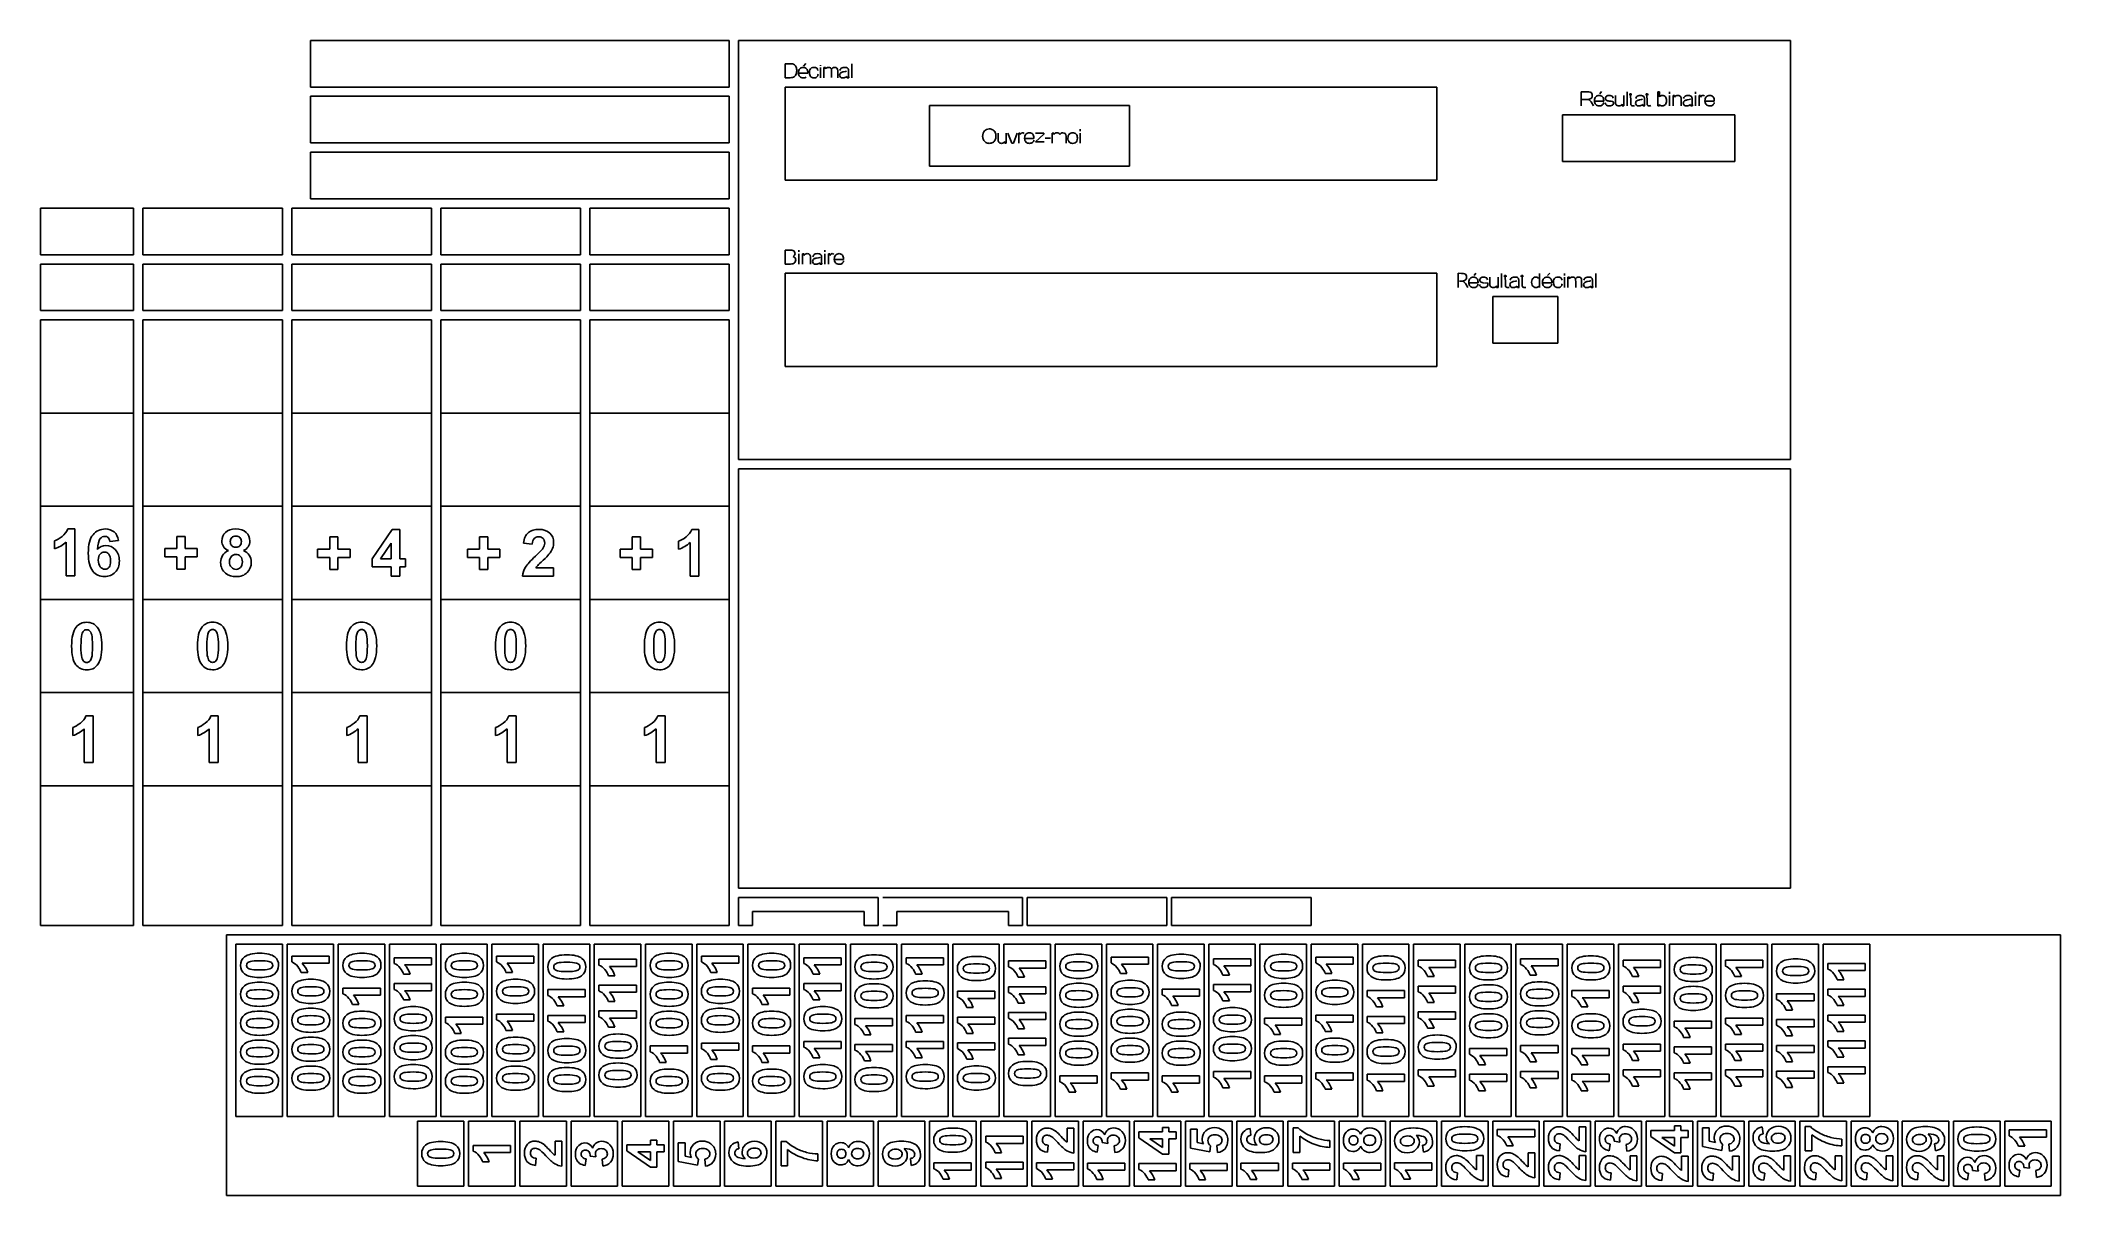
# Model space of a CAD drawing. Header units: millimetres. Extents: x -30 to 404, y 52 to 300.
import ezdxf

# ---------------------------------------------------------------- set-up
doc = ezdxf.new("R2010")
doc.units = ezdxf.units.MM
doc.layers.get('0').update_dxf_attribs({"lineweight": 25, "true_color": 0xffffff})
for name, color, linetype, lineweight, true_color in [('Découpe0', 5, 'Continuous', 25, 0x0000ff), ('Découpe1', 1, 'Continuous', 25, 0xff0000), ('Gravure1', 3, 'Continuous', 25, 0x00ff00)]:
    doc.layers.add(name, color=color, linetype=linetype, lineweight=lineweight, true_color=true_color)

msp = doc.modelspace()

# ---------------------------------------------------------------- linework, layer by layer
for p, q in [((28, 290), (28, 300)), ((28, 300), (118, 300)), ((118, 300), (118, 290)), ((120, 300), (346, 300)), ((120, 210), (120, 300)), ((346, 300), (346, 210)), ((130, 292), (130, 295)), ((130, 295), (131.03, 295)), ((131.08, 292), (130, 292)), ((134.86, 292.99), (132.86, 292.99)), ((134.41, 295.02), (133.96, 294.44)), ((137.6, 294.22), (137.59, 292)), ((137.6, 294.52), (137.6, 294.72)), ((138.34, 292), (138.34, 294.17)), ((138.34, 294.17), (138.66, 294.17)), ((138.66, 294.17), (138.66, 293.87)), ((139.94, 293.84), (139.92, 292.01)), ((141.28, 293.49), (141.28, 292)), ((143.7, 292), (143.32, 292)), ((143.59, 293.4), (143.59, 292.91)), ((144.33, 295), (144.33, 292)), ((118, 290), (28, 290)), ((28, 278), (28, 288)), ((28, 288), (118, 288)), ((118, 288), (118, 278)), ((301, 285.98), (301, 288.98)), ((301, 288.98), (302.33, 288.98)), ((301.86, 287.32), (301.01, 287.31)), ((303.12, 286.8), (303.64, 285.98)), ((305.85, 286.98), (303.85, 286.97)), ((305.4, 289), (305, 288.5)), ((308.39, 286.81), (308.39, 288.16)), ((310.15, 288.16), (310.15, 285.98)), ((310.9, 288.98), (310.9, 285.98)), ((311.32, 288.41), (311.92, 288.41)), ((311.65, 286.63), (311.62, 288.71)), ((314.58, 287.39), (314.58, 286.89)), ((314.84, 288.41), (315.44, 288.41)), ((315.16, 286.63), (315.14, 288.71)), ((317.48, 285.98), (317.48, 288.98)), ((317.48, 288.98), (317.85, 288.98)), ((317.85, 288.98), (317.85, 287.91)), ((320, 288.98), (320, 288.56)), ((320, 288.16), (320, 285.98)), ((320.74, 285.98), (320.74, 288.16)), ((320.74, 288.16), (321.07, 288.16)), ((321.07, 288.16), (321.07, 287.85)), ((322.51, 287.32), (322.51, 285.98)), ((324.83, 287.39), (324.83, 286.89)), ((325.59, 288.98), (325.59, 288.56)), ((325.59, 288.16), (325.59, 285.98)), ((326.33, 285.98), (326.33, 288.16)), ((326.33, 288.16), (326.66, 288.16)), ((326.66, 288.16), (326.66, 287.83)), ((329.61, 286.98), (327.61, 286.96)), ((309.82, 285.98), (309.82, 286.3)), ((310.15, 285.98), (309.82, 285.98)), ((314.7, 285.98), (314.31, 285.98)), ((317.82, 285.98), (317.48, 285.98)), ((317.82, 286.26), (317.82, 285.98)), ((324.95, 285.98), (324.56, 285.98)), ((118, 278), (28, 278)), ((28, 266), (28, 276)), ((28, 276), (118, 276)), ((118, 276), (118, 266)), ((118, 266), (28, 266)), ((-30, 264), (-10, 264)), ((-30, 254), (-30, 264)), ((-10, 264), (-10, 254)), ((22, 264), (-8, 264)), ((-8, 264), (-8, 254)), ((22, 254), (22, 264)), ((54, 264), (24, 264)), ((24, 264), (24, 254)), ((54, 254), (54, 264)), ((86, 264), (56, 264)), ((56, 264), (56, 254)), ((86, 254), (86, 264)), ((118, 264), (88, 264)), ((88, 264), (88, 254)), ((118, 254), (118, 264)), ((-10, 254), (-30, 254)), ((-30, 252), (-10, 252)), ((-30, 242), (-30, 252)), ((-10, 252), (-10, 242)), ((-8, 254), (22, 254)), ((22, 252), (-8, 252)), ((-8, 252), (-8, 242)), ((22, 242), (22, 252)), ((24, 254), (54, 254)), ((54, 252), (24, 252)), ((24, 252), (24, 242)), ((54, 242), (54, 252)), ((56, 254), (86, 254)), ((86, 252), (56, 252)), ((56, 252), (56, 242)), ((86, 242), (86, 252)), ((88, 254), (118, 254)), ((118, 252), (88, 252)), ((88, 252), (88, 242)), ((118, 242), (118, 252)), ((130, 252), (130, 255)), ((130, 255), (131.13, 255)), ((131.14, 252), (130, 252)), ((132.95, 255), (132.95, 254.58)), ((132.95, 254.17), (132.95, 252)), ((133.69, 252), (133.69, 254.17)), ((133.69, 254.17), (134.03, 254.17)), ((134.03, 254.17), (134.03, 253.86)), ((135.46, 253.34), (135.46, 252)), ((137.9, 252), (137.52, 252)), ((137.78, 253.4), (137.78, 252.91)), ((138.54, 255), (138.54, 254.58)), ((138.54, 254.17), (138.54, 252)), ((139.28, 252), (139.28, 254.17)), ((139.28, 254.17), (139.61, 254.17)), ((139.61, 254.17), (139.61, 253.84)), ((142.56, 252.99), (140.56, 252.98)), ((274.57, 250), (274.56, 246.95)), ((274.57, 250), (275.33, 249.98)), ((276.12, 247.8), (276.64, 246.98)), ((278.85, 247.98), (276.85, 247.96)), ((278.4, 250), (278, 249.5)), ((280.23, 247.88), (280.87, 247.94)), ((281.39, 247.81), (281.39, 249.16)), ((283.15, 249.16), (283.15, 246.98)), ((283.9, 249.98), (283.9, 246.98)), ((284.4, 249.4), (285, 249.4)), ((284.73, 247.62), (284.7, 249.7)), ((287.58, 248.39), (287.58, 247.89)), ((288, 249.4), (288.6, 249.4)), ((288.33, 247.62), (288.3, 249.7)), ((292.05, 249.98), (292.06, 246.98)), ((294.69, 247.98), (292.69, 247.96)), ((294.24, 250), (293.8, 249.5)), ((297.42, 249.98), (297.42, 249.56)), ((297.42, 249.16), (297.42, 246.98)), ((298.17, 246.98), (298.17, 249.16)), ((298.17, 249.16), (298.5, 249.16)), ((298.5, 249.16), (298.5, 248.85)), ((299.83, 248.25), (299.83, 246.98)), ((301.11, 248.48), (301.11, 246.98)), ((303.42, 248.39), (303.42, 247.89)), ((304.16, 249.98), (304.16, 246.98)), ((282.82, 246.98), (282.82, 247.3)), ((283.15, 246.98), (282.82, 246.98)), ((287.7, 246.98), (287.31, 246.98)), ((303.53, 246.98), (303.15, 246.98)), ((-10, 242), (-30, 242)), ((-30, 240), (-10, 240)), ((-30, 240), (-30, 110)), ((-10, 240), (-10, 110)), ((-8, 242), (22, 242)), ((-8, 240), (22, 240)), ((-8, 240), (-8, 110)), ((22, 240), (22, 110)), ((24, 242), (54, 242)), ((24, 240), (54, 240)), ((24, 240), (24, 110)), ((54, 240), (54, 110)), ((56, 242), (86, 242)), ((56, 240), (86, 240)), ((56, 240), (56, 110)), ((86, 240), (86, 110)), ((88, 242), (118, 242)), ((88, 240), (108, 240)), ((88, 240), (88, 110)), ((108, 240), (118, 240)), ((118, 240), (118, 110)), ((346, 210), (120, 210)), ((120, 208), (346, 208)), ((120, 118), (120, 208)), ((346, 208), (346, 118)), ((346, 118), (120, 118)), ((150, 116), (120, 116)), ((120, 116), (120, 110)), ((123, 113), (147, 113)), ((123, 110), (123, 113)), ((147, 113), (147, 110)), ((150, 116), (150, 110)), ((181, 116), (151, 116)), ((154, 113), (178, 113)), ((154, 110), (154, 113)), ((178, 113), (178, 110)), ((181, 110), (181, 116)), ((182, 110), (182, 116)), ((182, 116), (212, 116)), ((212, 116), (212, 110)), ((213, 110), (213, 116)), ((213, 116), (243, 116)), ((243, 116), (243, 110)), ((-10, 110), (-30, 110)), ((22, 110), (-8, 110)), ((54, 110), (24, 110)), ((86, 110), (56, 110)), ((118, 110), (88, 110)), ((120, 110), (123, 110)), ((147, 110), (150, 110)), ((151, 110), (154, 110)), ((178, 110), (181, 110)), ((212, 110), (182, 110)), ((243, 110), (213, 110)), ((10, 52), (10, 108)), ((10, 108), (404, 108)), ((404, 108), (404, 52)), ((404, 52), (10, 52))]:
    msp.add_line(p, q)
for points in [[(131.03, 295), (131.27, 295), (131.44, 294.99), (131.57, 294.96)], [(131.56, 292.05), (131.42, 292.02), (131.26, 292), (131.08, 292)], [(131.92, 292.2), (131.82, 292.14), (131.7, 292.09), (131.56, 292.05)], [(131.57, 294.96), (131.74, 294.92), (131.89, 294.85), (132.01, 294.74)], [(132.2, 292.47), (132.11, 292.36), (132.02, 292.27), (131.92, 292.2)], [(132.01, 294.74), (132.17, 294.61), (132.28, 294.44), (132.36, 294.23)], [(132.4, 292.91), (132.35, 292.73), (132.28, 292.59), (132.2, 292.47)], [(132.36, 294.23), (132.44, 294.02), (132.48, 293.78), (132.48, 293.52)], [(132.48, 293.52), (132.48, 293.29), (132.45, 293.09), (132.4, 292.91)], [(132.86, 293.07), (132.86, 293.43), (132.95, 293.72), (133.14, 293.92)], [(133.14, 292.24), (132.96, 292.43), (132.87, 292.68), (132.86, 292.99)], [(133.14, 293.92), (133.33, 294.12), (133.57, 294.22), (133.87, 294.22)], [(133.89, 291.95), (133.57, 291.95), (133.32, 292.05), (133.14, 292.24)], [(133.87, 294.22), (134.16, 294.22), (134.4, 294.12), (134.58, 293.93)], [(134.51, 292.14), (134.35, 292.01), (134.14, 291.95), (133.89, 291.95)], [(134.58, 293.93), (134.77, 293.73), (134.86, 293.45), (134.86, 293.09)], [(134.86, 293.09), (134.86, 293.07), (134.86, 293.04), (134.86, 292.99)], [(135.2, 293.08), (135.2, 293.31), (135.24, 293.52), (135.31, 293.69)], [(135.47, 292.24), (135.29, 292.44), (135.2, 292.72), (135.2, 293.08)], [(135.31, 293.69), (135.39, 293.87), (135.51, 294), (135.67, 294.09)], [(136.19, 291.95), (135.89, 291.95), (135.65, 292.05), (135.47, 292.24)], [(135.67, 294.09), (135.83, 294.18), (136, 294.22), (136.19, 294.22)], [(136.19, 294.22), (136.42, 294.22), (136.62, 294.16), (136.77, 294.04)], [(136.79, 292.16), (136.62, 292.02), (136.42, 291.95), (136.19, 291.95)], [(136.77, 294.04), (136.92, 293.92), (137.01, 293.75), (137.05, 293.53)], [(137.09, 292.75), (137.05, 292.5), (136.95, 292.3), (136.79, 292.16)], [(138.66, 293.87), (138.73, 293.97), (138.82, 294.06), (138.94, 294.12)], [(138.94, 294.12), (139.05, 294.19), (139.18, 294.22), (139.32, 294.22)], [(139.32, 294.22), (139.48, 294.22), (139.62, 294.19), (139.72, 294.12)], [(139.72, 294.12), (139.82, 294.06), (139.89, 293.96), (139.94, 293.84)], [(139.94, 293.84), (140.11, 294.1), (140.33, 294.22), (140.61, 294.22)], [(140.61, 294.22), (140.82, 294.22), (140.99, 294.16), (141.11, 294.04)], [(141.11, 294.04), (141.22, 293.92), (141.28, 293.74), (141.28, 293.49)], [(141.7, 292.57), (141.7, 292.68), (141.72, 292.78), (141.77, 292.86)], [(141.89, 292.13), (141.76, 292.24), (141.7, 292.39), (141.7, 292.57)], [(141.76, 293.55), (141.8, 293.71), (141.85, 293.83), (141.93, 293.93)], [(141.77, 292.86), (141.82, 292.95), (141.89, 293.02), (141.96, 293.08)], [(142.44, 291.95), (142.2, 291.95), (142.02, 292.01), (141.89, 292.13)], [(141.93, 293.93), (142, 294.02), (142.11, 294.09), (142.25, 294.15)], [(141.96, 293.08), (142.04, 293.13), (142.13, 293.17), (142.23, 293.2)], [(142.23, 293.2), (142.3, 293.22), (142.41, 293.23), (142.56, 293.25)], [(142.25, 294.15), (142.39, 294.2), (142.56, 294.22), (142.74, 294.22)], [(142.85, 292.02), (142.72, 291.97), (142.59, 291.95), (142.44, 291.95)], [(142.56, 293.25), (142.85, 293.29), (143.07, 293.33), (143.21, 293.38)], [(142.74, 294.22), (142.93, 294.22), (143.08, 294.2), (143.2, 294.16)], [(143.24, 292.27), (143.11, 292.15), (142.98, 292.07), (142.85, 292.02)], [(143.2, 294.16), (143.31, 294.11), (143.4, 294.06), (143.45, 293.99)], [(143.32, 292), (143.28, 292.08), (143.25, 292.17), (143.24, 292.27)], [(143.45, 293.99), (143.51, 293.93), (143.55, 293.84), (143.57, 293.74)], [(143.57, 293.74), (143.58, 293.68), (143.59, 293.57), (143.59, 293.4)], [(143.59, 292.91), (143.59, 292.57), (143.59, 292.35), (143.61, 292.26)], [(143.61, 292.26), (143.62, 292.17), (143.66, 292.08), (143.7, 292)], [(302.08, 287.3), (302.03, 287.31), (301.96, 287.32), (301.86, 287.32)], [(302.55, 287.33), (302.2, 287.26), (302.14, 287.29), (302.08, 287.3)], [(302.33, 288.98), (302.6, 288.98), (302.8, 288.96), (302.94, 288.9)], [(303.19, 287.63), (303.05, 287.48), (302.84, 287.39), (302.55, 287.35)], [(302.55, 287.35), (302.66, 287.3), (302.74, 287.25), (302.79, 287.2)], [(302.79, 287.2), (302.91, 287.09), (303.02, 286.96), (303.12, 286.8)], [(302.94, 288.9), (303.08, 288.85), (303.19, 288.75), (303.27, 288.62)], [(303.4, 288.17), (303.4, 287.95), (303.33, 287.77), (303.19, 287.63)], [(303.27, 288.62), (303.36, 288.48), (303.4, 288.33), (303.4, 288.17)], [(303.85, 287.05), (303.85, 287.42), (303.94, 287.7), (304.13, 287.9)], [(304.13, 286.23), (303.94, 286.42), (303.85, 286.7), (303.85, 287.05)], [(304.13, 287.9), (304.32, 288.11), (304.56, 288.21), (304.86, 288.21)], [(304.86, 288.21), (305.16, 288.21), (305.39, 288.11), (305.58, 287.91)], [(305.84, 286.64), (305.78, 286.41), (305.67, 286.24), (305.51, 286.12)], [(305.58, 287.91), (305.76, 287.71), (305.85, 287.43), (305.85, 287.07)], [(305.85, 287.07), (305.85, 287.05), (305.85, 287.02), (305.85, 286.98)], [(306.44, 286.11), (306.29, 286.23), (306.2, 286.4), (306.16, 286.63)], [(306.22, 287.58), (306.22, 287.68), (306.24, 287.77), (306.28, 287.85)], [(306.3, 287.29), (306.24, 287.38), (306.22, 287.47), (306.22, 287.58)], [(306.28, 287.85), (306.33, 287.93), (306.39, 288), (306.46, 288.05)], [(306.54, 287.08), (306.43, 287.13), (306.35, 287.2), (306.3, 287.29)], [(306.46, 288.05), (306.52, 288.1), (306.6, 288.13), (306.7, 288.16)], [(307.43, 286.99), (306.83, 286.97), (306.64, 287.03), (306.54, 287.08)], [(306.7, 288.16), (306.8, 288.19), (306.9, 288.21), (307.02, 288.21)], [(307.02, 288.21), (307.19, 288.21), (307.34, 288.18), (307.47, 288.13)], [(307.43, 286.99), (307.93, 286.85), (307.96, 286.75), (307.96, 286.62)], [(307.47, 288.13), (307.6, 288.08), (307.69, 288.02), (307.75, 287.93)], [(307.75, 287.93), (307.81, 287.85), (307.86, 287.74), (307.88, 287.6)], [(307.96, 286.62), (307.96, 286.5), (307.92, 286.38), (307.85, 286.28)], [(308.41, 286.47), (308.4, 286.54), (308.39, 286.65), (308.39, 286.81)], [(308.53, 286.19), (308.47, 286.27), (308.43, 286.36), (308.41, 286.47)], [(311.69, 286.2), (311.66, 286.27), (311.65, 286.41), (311.65, 286.63)], [(312.7, 286.56), (312.7, 286.66), (312.72, 286.76), (312.77, 286.85)], [(312.89, 286.11), (312.76, 286.23), (312.7, 286.38), (312.7, 286.56)], [(312.76, 287.54), (312.79, 287.69), (312.85, 287.82), (312.92, 287.91)], [(312.77, 286.85), (312.82, 286.94), (312.88, 287.01), (312.96, 287.06)], [(312.92, 287.91), (313, 288.01), (313.11, 288.08), (313.25, 288.13)], [(312.96, 287.06), (313.04, 287.11), (313.13, 287.15), (313.23, 287.18)], [(313.23, 287.18), (313.3, 287.2), (313.41, 287.22), (313.55, 287.24)], [(313.25, 288.13), (313.39, 288.18), (313.55, 288.21), (313.74, 288.21)], [(313.55, 287.24), (313.85, 287.27), (314.07, 287.31), (314.21, 287.36)], [(313.74, 288.21), (313.93, 288.21), (314.08, 288.18), (314.19, 288.14)], [(314.19, 288.14), (314.31, 288.1), (314.39, 288.04), (314.45, 287.98)], [(314.45, 287.98), (314.5, 287.91), (314.54, 287.83), (314.56, 287.73)], [(314.56, 287.73), (314.58, 287.66), (314.58, 287.55), (314.58, 287.39)], [(314.58, 286.89), (314.58, 286.55), (314.59, 286.34), (314.61, 286.24)], [(315.21, 286.2), (315.18, 286.27), (315.16, 286.41), (315.16, 286.63)], [(317.85, 287.91), (318, 288.11), (318.2, 288.21), (318.44, 288.21)], [(318.44, 288.21), (318.58, 288.21), (318.7, 288.18), (318.82, 288.13)], [(318.82, 288.13), (318.94, 288.07), (319.04, 288), (319.12, 287.9)], [(319.36, 287.1), (319.36, 286.73), (319.27, 286.44), (319.09, 286.24)], [(319.12, 287.9), (319.19, 287.8), (319.25, 287.68), (319.3, 287.55)], [(319.3, 287.55), (319.34, 287.41), (319.36, 287.26), (319.36, 287.1)], [(321.07, 287.85), (321.23, 288.09), (321.46, 288.21), (321.76, 288.21)], [(321.76, 288.21), (321.9, 288.21), (322.02, 288.18), (322.13, 288.14)], [(322.13, 288.14), (322.24, 288.09), (322.32, 288.03), (322.37, 287.95)], [(322.37, 287.95), (322.43, 287.87), (322.46, 287.78), (322.49, 287.68)], [(322.49, 287.68), (322.5, 287.61), (322.51, 287.49), (322.51, 287.32)], [(322.95, 286.56), (322.95, 286.66), (322.97, 286.76), (323.02, 286.85)], [(323.14, 286.11), (323.01, 286.23), (322.95, 286.38), (322.95, 286.56)], [(323.01, 287.54), (323.04, 287.69), (323.1, 287.82), (323.17, 287.91)], [(323.02, 286.85), (323.07, 286.94), (323.13, 287.01), (323.21, 287.06)], [(323.17, 287.91), (323.25, 288.01), (323.36, 288.08), (323.5, 288.13)], [(323.21, 287.06), (323.29, 287.11), (323.38, 287.15), (323.47, 287.18)], [(323.47, 287.18), (323.55, 287.2), (323.66, 287.22), (323.8, 287.24)], [(323.5, 288.13), (323.64, 288.18), (323.8, 288.21), (323.99, 288.21)], [(323.8, 287.24), (324.1, 287.27), (324.32, 287.31), (324.46, 287.36)], [(323.99, 288.21), (324.18, 288.21), (324.33, 288.18), (324.44, 288.14)], [(324.44, 288.14), (324.56, 288.1), (324.64, 288.04), (324.7, 287.98)], [(324.46, 287.36), (324.46, 287.41), (324.46, 287.45), (324.46, 287.46)], [(324.7, 287.98), (324.75, 287.91), (324.79, 287.83), (324.81, 287.73)], [(324.81, 287.73), (324.83, 287.66), (324.83, 287.55), (324.83, 287.39)], [(324.83, 286.89), (324.83, 286.55), (324.84, 286.34), (324.85, 286.24)], [(326.66, 287.83), (326.74, 287.98), (326.82, 288.08), (326.89, 288.13)], [(326.89, 288.13), (326.97, 288.18), (327.04, 288.21), (327.13, 288.21)], [(327.13, 288.21), (327.25, 288.21), (327.38, 288.17), (327.51, 288.09)], [(327.6, 287.05), (327.6, 287.42), (327.7, 287.7), (327.89, 287.9)], [(327.88, 286.23), (327.7, 286.42), (327.6, 286.7), (327.6, 287.05)], [(327.89, 287.9), (328.08, 288.11), (328.32, 288.21), (328.62, 288.21)], [(328.62, 288.21), (328.91, 288.21), (329.15, 288.11), (329.33, 287.91)], [(329.6, 286.64), (329.54, 286.41), (329.42, 286.24), (329.26, 286.12)], [(329.33, 287.91), (329.52, 287.71), (329.61, 287.43), (329.61, 287.07)], [(329.61, 287.07), (329.61, 287.05), (329.61, 287.02), (329.61, 286.98)], [(304.89, 285.93), (304.57, 285.93), (304.32, 286.03), (304.13, 286.23)], [(305.51, 286.12), (305.35, 286), (305.14, 285.93), (304.89, 285.93)], [(307.08, 285.93), (306.8, 285.93), (306.59, 285.99), (306.44, 286.11)], [(307.54, 286.02), (307.41, 285.96), (307.26, 285.93), (307.08, 285.93)], [(307.85, 286.28), (307.78, 286.17), (307.68, 286.08), (307.54, 286.02)], [(308.77, 286.01), (308.66, 286.06), (308.58, 286.12), (308.53, 286.19)], [(309.13, 285.93), (309, 285.93), (308.88, 285.96), (308.77, 286.01)], [(309.82, 286.3), (309.65, 286.06), (309.42, 285.93), (309.13, 285.93)], [(311.85, 286.03), (311.77, 286.08), (311.72, 286.13), (311.69, 286.2)], [(312.16, 285.97), (312.03, 285.97), (311.92, 285.99), (311.85, 286.03)], [(312.44, 286), (312.33, 285.98), (312.24, 285.97), (312.16, 285.97)], [(313.44, 285.93), (313.2, 285.93), (313.02, 285.99), (312.89, 286.11)], [(313.85, 286.01), (313.72, 285.96), (313.59, 285.93), (313.44, 285.93)], [(314.24, 286.25), (314.1, 286.14), (313.97, 286.05), (313.85, 286.01)], [(314.31, 285.98), (314.28, 286.06), (314.25, 286.15), (314.24, 286.25)], [(314.61, 286.24), (314.62, 286.15), (314.65, 286.07), (314.7, 285.98)], [(315.36, 286.03), (315.29, 286.08), (315.24, 286.13), (315.21, 286.2)], [(315.67, 285.97), (315.54, 285.97), (315.44, 285.99), (315.36, 286.03)], [(315.95, 286), (315.85, 285.98), (315.76, 285.97), (315.67, 285.97)], [(318.42, 285.93), (318.17, 285.93), (317.97, 286.04), (317.82, 286.26)], [(319.09, 286.24), (318.9, 286.04), (318.68, 285.93), (318.42, 285.93)], [(323.69, 285.93), (323.45, 285.93), (323.27, 285.99), (323.14, 286.11)], [(324.1, 286.01), (323.97, 285.96), (323.83, 285.93), (323.69, 285.93)], [(324.49, 286.25), (324.35, 286.14), (324.22, 286.05), (324.1, 286.01)], [(324.56, 285.98), (324.52, 286.06), (324.5, 286.15), (324.49, 286.25)], [(324.85, 286.24), (324.87, 286.15), (324.9, 286.07), (324.95, 285.98)], [(328.64, 285.93), (328.32, 285.93), (328.07, 286.03), (327.88, 286.23)], [(329.26, 286.12), (329.1, 286), (328.89, 285.93), (328.64, 285.93)], [(131.13, 255), (131.35, 255), (131.54, 254.97), (131.68, 254.91)], [(131.63, 252.05), (131.5, 252.02), (131.33, 252), (131.14, 252)], [(131.96, 252.2), (131.87, 252.13), (131.76, 252.08), (131.63, 252.05)], [(131.68, 254.91), (131.82, 254.85), (131.92, 254.75), (132, 254.63)], [(132.02, 253.87), (131.95, 253.76), (131.84, 253.67), (131.7, 253.6)], [(131.7, 253.6), (131.88, 253.54), (132.02, 253.45), (132.12, 253.32)], [(132.18, 252.48), (132.12, 252.36), (132.04, 252.26), (131.96, 252.2)], [(132, 254.63), (132.08, 254.5), (132.12, 254.37), (132.12, 254.23)], [(132.12, 254.23), (132.12, 254.1), (132.09, 253.98), (132.02, 253.87)], [(132.12, 253.32), (132.22, 253.2), (132.27, 253.04), (132.27, 252.87)], [(132.27, 252.87), (132.27, 252.73), (132.24, 252.6), (132.18, 252.48)], [(134.03, 253.86), (134.19, 254.1), (134.42, 254.22), (134.72, 254.22)], [(134.72, 254.22), (134.85, 254.22), (134.97, 254.2), (135.08, 254.15)], [(135.08, 254.15), (135.19, 254.1), (135.27, 254.04), (135.33, 253.97)], [(135.33, 253.97), (135.38, 253.89), (135.42, 253.8), (135.44, 253.69)], [(135.44, 253.69), (135.45, 253.63), (135.46, 253.51), (135.46, 253.34)], [(135.9, 252.57), (135.9, 252.68), (135.92, 252.78), (135.97, 252.86)], [(136.09, 252.13), (135.96, 252.24), (135.9, 252.39), (135.9, 252.57)], [(135.96, 253.55), (136, 253.71), (136.05, 253.83), (136.13, 253.93)], [(135.97, 252.86), (136.02, 252.95), (136.08, 253.02), (136.16, 253.08)], [(136.64, 251.95), (136.4, 251.95), (136.22, 252.01), (136.09, 252.13)], [(136.13, 253.93), (136.2, 254.02), (136.31, 254.09), (136.45, 254.15)], [(136.16, 253.08), (136.24, 253.13), (136.33, 253.17), (136.43, 253.2)], [(136.43, 253.2), (136.5, 253.22), (136.61, 253.23), (136.76, 253.25)], [(136.45, 254.15), (136.59, 254.2), (136.76, 254.22), (136.94, 254.22)], [(137.05, 252.02), (136.92, 251.97), (136.79, 251.95), (136.64, 251.95)], [(136.76, 253.25), (137.05, 253.29), (137.27, 253.33), (137.41, 253.38)], [(136.94, 254.22), (137.13, 254.22), (137.28, 254.2), (137.4, 254.16)], [(137.44, 252.27), (137.31, 252.15), (137.18, 252.07), (137.05, 252.02)], [(137.4, 254.16), (137.51, 254.11), (137.6, 254.06), (137.65, 253.99)], [(137.41, 253.38), (137.41, 253.43), (137.41, 253.46), (137.41, 253.48)], [(137.52, 252), (137.48, 252.08), (137.45, 252.17), (137.44, 252.27)], [(137.65, 253.99), (137.71, 253.93), (137.74, 253.84), (137.77, 253.74)], [(137.77, 253.74), (137.78, 253.68), (137.78, 253.57), (137.78, 253.4)], [(137.78, 252.91), (137.78, 252.57), (137.79, 252.35), (137.81, 252.26)], [(137.81, 252.26), (137.82, 252.17), (137.85, 252.08), (137.9, 252)], [(139.61, 253.84), (139.7, 254), (139.78, 254.1), (139.85, 254.15)], [(139.85, 254.15), (139.92, 254.2), (140, 254.22), (140.08, 254.22)], [(140.08, 254.22), (140.21, 254.22), (140.33, 254.18), (140.46, 254.1)], [(140.56, 253.07), (140.56, 253.43), (140.65, 253.72), (140.84, 253.92)], [(140.84, 252.24), (140.65, 252.44), (140.56, 252.71), (140.56, 253.07)], [(140.84, 253.92), (141.03, 254.12), (141.27, 254.22), (141.57, 254.22)], [(141.59, 251.95), (141.28, 251.95), (141.02, 252.05), (140.84, 252.24)], [(141.57, 254.22), (141.86, 254.22), (142.1, 254.12), (142.29, 253.93)], [(142.22, 252.14), (142.05, 252.01), (141.85, 251.95), (141.59, 251.95)], [(142.55, 252.65), (142.49, 252.43), (142.38, 252.26), (142.22, 252.14)], [(142.29, 253.93), (142.47, 253.73), (142.56, 253.45), (142.56, 253.09)], [(142.56, 253.09), (142.56, 253.07), (142.56, 253.04), (142.56, 252.99)], [(275.08, 248.3), (275.03, 248.31), (274.96, 248.32), (274.86, 248.32)], [(275.5, 248.3), (275.2, 248.26), (275.14, 248.29), (275.08, 248.3)], [(275.33, 249.98), (275.6, 249.98), (275.8, 249.96), (275.94, 249.9)], [(276.19, 248.63), (276.05, 248.48), (275.84, 248.39), (275.55, 248.35)], [(275.55, 248.35), (275.66, 248.3), (275.74, 248.25), (275.79, 248.2)], [(275.79, 248.2), (275.91, 248.09), (276.02, 247.96), (276.12, 247.8)], [(275.94, 249.9), (276.08, 249.85), (276.19, 249.75), (276.27, 249.62)], [(276.4, 249.17), (276.4, 248.95), (276.33, 248.77), (276.19, 248.63)], [(276.27, 249.62), (276.36, 249.48), (276.4, 249.33), (276.4, 249.17)], [(276.85, 248.05), (276.85, 248.42), (276.94, 248.7), (277.13, 248.9)], [(277.13, 247.23), (276.94, 247.42), (276.85, 247.7), (276.85, 248.05)], [(277.13, 248.9), (277.32, 249.11), (277.56, 249.21), (277.86, 249.21)], [(277.86, 249.21), (278.16, 249.21), (278.39, 249.11), (278.58, 248.91)], [(278.84, 247.64), (278.78, 247.41), (278.67, 247.24), (278.51, 247.12)], [(278.58, 248.91), (278.76, 248.71), (278.85, 248.43), (278.85, 248.07)], [(278.85, 248.07), (278.85, 248.05), (278.85, 248.02), (278.85, 247.98)], [(279.44, 247.11), (279.29, 247.23), (279.2, 247.4), (279.16, 247.63)], [(279.22, 248.58), (279.22, 248.68), (279.24, 248.77), (279.28, 248.85)], [(279.3, 248.29), (279.24, 248.38), (279.22, 248.47), (279.22, 248.58)], [(279.28, 248.85), (279.33, 248.93), (279.39, 249), (279.46, 249.05)], [(279.54, 248.08), (279.43, 248.13), (279.35, 248.2), (279.3, 248.29)], [(279.46, 249.05), (279.52, 249.1), (279.6, 249.13), (279.7, 249.16)], [(280.1, 247.9), (279.83, 247.97), (279.64, 248.03), (279.54, 248.08)], [(279.7, 249.16), (279.8, 249.19), (279.9, 249.21), (280.02, 249.21)], [(280.02, 249.21), (280.19, 249.21), (280.34, 249.18), (280.47, 249.13)], [(280.47, 249.13), (280.6, 249.08), (280.69, 249.02), (280.75, 248.93)], [(280.75, 248.93), (280.81, 248.85), (280.86, 248.74), (280.88, 248.6)], [(280.96, 247.62), (280.96, 247.5), (280.92, 247.38), (280.85, 247.28)], [(280.87, 247.94), (280.93, 247.85), (280.96, 247.75), (280.96, 247.62)], [(281.41, 247.47), (281.4, 247.54), (281.39, 247.65), (281.39, 247.81)], [(281.53, 247.19), (281.47, 247.27), (281.43, 247.36), (281.41, 247.47)], [(284.77, 247.19), (284.74, 247.25), (284.73, 247.4), (284.73, 247.62)], [(285.7, 247.56), (285.7, 247.66), (285.72, 247.76), (285.77, 247.85)], [(285.89, 247.11), (285.76, 247.23), (285.7, 247.38), (285.7, 247.56)], [(285.76, 248.54), (285.79, 248.69), (285.85, 248.82), (285.92, 248.91)], [(285.77, 247.85), (285.82, 247.94), (285.88, 248.01), (285.96, 248.06)], [(285.92, 248.91), (286, 249.01), (286.11, 249.08), (286.25, 249.13)], [(285.96, 248.06), (286.04, 248.11), (286.13, 248.15), (286.23, 248.18)], [(286.23, 248.18), (286.3, 248.2), (286.41, 248.22), (286.55, 248.24)], [(286.25, 249.13), (286.39, 249.18), (286.55, 249.21), (286.74, 249.21)], [(286.55, 248.24), (286.85, 248.27), (287.07, 248.31), (287.21, 248.36)], [(286.74, 249.21), (286.93, 249.21), (287.08, 249.18), (287.19, 249.14)], [(287.19, 249.14), (287.31, 249.1), (287.39, 249.04), (287.45, 248.98)], [(287.45, 248.98), (287.5, 248.91), (287.54, 248.83), (287.56, 248.73)], [(287.56, 248.73), (287.58, 248.66), (287.58, 248.55), (287.58, 248.39)], [(287.58, 247.89), (287.58, 247.55), (287.59, 247.34), (287.61, 247.24)], [(288.37, 247.19), (288.34, 247.25), (288.33, 247.4), (288.33, 247.62)], [(290.35, 248.07), (290.35, 248.29), (290.38, 248.48), (290.46, 248.66)], [(290.47, 247.48), (290.39, 247.65), (290.35, 247.85), (290.35, 248.07)], [(290.46, 248.66), (290.53, 248.84), (290.64, 248.97), (290.78, 249.06)], [(290.8, 247.08), (290.66, 247.17), (290.55, 247.31), (290.47, 247.48)], [(290.78, 249.06), (290.93, 249.16), (291.09, 249.21), (291.27, 249.21)], [(291.27, 249.21), (291.4, 249.21), (291.51, 249.18), (291.62, 249.12)], [(291.62, 249.12), (291.72, 249.07), (291.8, 249), (291.87, 248.91)], [(292.69, 248.05), (292.69, 248.42), (292.78, 248.7), (292.97, 248.9)], [(292.97, 247.23), (292.78, 247.42), (292.69, 247.7), (292.69, 248.05)], [(292.97, 248.9), (293.16, 249.11), (293.4, 249.21), (293.7, 249.21)], [(293.7, 249.21), (293.99, 249.21), (294.23, 249.11), (294.41, 248.91)], [(294.68, 247.64), (294.62, 247.41), (294.51, 247.24), (294.35, 247.12)], [(294.41, 248.91), (294.6, 248.71), (294.69, 248.43), (294.69, 248.07)], [(294.69, 248.07), (294.69, 248.05), (294.69, 248.02), (294.69, 247.98)], [(295.03, 248.06), (295.03, 248.3), (295.07, 248.5), (295.14, 248.68)], [(295.3, 247.23), (295.12, 247.42), (295.03, 247.7), (295.03, 248.06)], [(295.14, 248.68), (295.22, 248.85), (295.34, 248.99), (295.5, 249.07)], [(295.5, 249.07), (295.66, 249.16), (295.83, 249.21), (296.02, 249.21)], [(296.02, 249.21), (296.25, 249.21), (296.45, 249.15), (296.6, 249.03)], [(296.6, 249.03), (296.75, 248.91), (296.84, 248.74), (296.89, 248.52)], [(296.92, 247.73), (296.88, 247.48), (296.78, 247.29), (296.62, 247.15)], [(298.5, 248.85), (298.56, 248.96), (298.65, 249.04), (298.77, 249.11)], [(298.77, 249.11), (298.88, 249.17), (299.01, 249.21), (299.15, 249.21)], [(299.15, 249.21), (299.32, 249.21), (299.45, 249.17), (299.55, 249.11)], [(299.55, 249.11), (299.65, 249.04), (299.73, 248.95), (299.77, 248.83)], [(299.77, 248.83), (299.94, 249.08), (300.16, 249.21), (300.44, 249.21)], [(299.77, 248.83), (299.8, 248.6), (299.83, 248.47), (299.83, 248.25)], [(300.44, 249.21), (300.66, 249.21), (300.82, 249.15), (300.94, 249.03)], [(300.94, 249.03), (301.05, 248.91), (301.11, 248.72), (301.11, 248.48)], [(301.53, 247.56), (301.53, 247.66), (301.56, 247.76), (301.6, 247.85)], [(301.72, 247.11), (301.6, 247.23), (301.53, 247.38), (301.53, 247.56)], [(301.6, 248.54), (301.63, 248.69), (301.68, 248.82), (301.76, 248.91)], [(301.6, 247.85), (301.65, 247.94), (301.72, 248.01), (301.79, 248.06)], [(301.76, 248.91), (301.83, 249.01), (301.94, 249.08), (302.08, 249.13)], [(301.79, 248.06), (301.87, 248.11), (301.96, 248.15), (302.06, 248.18)], [(302.06, 248.18), (302.13, 248.2), (302.24, 248.22), (302.39, 248.24)], [(302.08, 249.13), (302.22, 249.18), (302.39, 249.21), (302.58, 249.21)], [(302.39, 248.24), (302.68, 248.27), (302.9, 248.31), (303.04, 248.36)], [(302.58, 249.21), (302.76, 249.21), (302.91, 249.18), (303.03, 249.14)], [(303.03, 249.14), (303.14, 249.1), (303.23, 249.04), (303.28, 248.98)], [(303.04, 248.36), (303.05, 248.41), (303.05, 248.45), (303.05, 248.46)], [(303.28, 248.98), (303.34, 248.91), (303.38, 248.83), (303.4, 248.73)], [(303.4, 248.73), (303.41, 248.66), (303.42, 248.55), (303.42, 248.39)], [(303.42, 247.89), (303.42, 247.55), (303.42, 247.34), (303.44, 247.24)], [(277.89, 246.93), (277.57, 246.93), (277.32, 247.03), (277.13, 247.23)], [(278.51, 247.12), (278.35, 247), (278.14, 246.93), (277.89, 246.93)], [(280.08, 246.93), (279.8, 246.93), (279.59, 246.99), (279.44, 247.11)], [(280.54, 247.02), (280.41, 246.96), (280.26, 246.93), (280.08, 246.93)], [(280.85, 247.28), (280.78, 247.17), (280.68, 247.08), (280.54, 247.02)], [(281.77, 247.01), (281.66, 247.06), (281.58, 247.12), (281.53, 247.19)], [(282.13, 246.93), (282, 246.93), (281.88, 246.96), (281.77, 247.01)], [(282.82, 247.3), (282.65, 247.06), (282.42, 246.93), (282.13, 246.93)], [(284.93, 247.02), (284.85, 247.06), (284.8, 247.12), (284.77, 247.19)], [(285.24, 246.96), (285.1, 246.96), (285, 246.98), (284.93, 247.02)], [(285.52, 246.99), (285.41, 246.97), (285.32, 246.96), (285.24, 246.96)], [(286.44, 246.93), (286.2, 246.93), (286.02, 246.99), (285.89, 247.11)], [(286.85, 247.01), (286.72, 246.96), (286.59, 246.93), (286.44, 246.93)], [(287.24, 247.25), (287.1, 247.14), (286.97, 247.05), (286.85, 247.01)], [(287.31, 246.98), (287.28, 247.06), (287.25, 247.15), (287.24, 247.25)], [(287.61, 247.24), (287.62, 247.15), (287.65, 247.07), (287.7, 246.98)], [(288.53, 247.02), (288.45, 247.06), (288.4, 247.12), (288.37, 247.19)], [(288.84, 246.96), (288.7, 246.96), (288.6, 246.98), (288.53, 247.02)], [(289.12, 246.99), (289.01, 246.97), (288.92, 246.96), (288.84, 246.96)], [(291.28, 246.93), (291.11, 246.93), (290.95, 246.98), (290.8, 247.08)], [(291.89, 247.26), (291.75, 247.04), (291.55, 246.93), (291.28, 246.93)], [(293.72, 246.93), (293.41, 246.93), (293.15, 247.03), (292.97, 247.23)], [(294.35, 247.12), (294.18, 247), (293.98, 246.93), (293.72, 246.93)], [(296.02, 246.93), (295.72, 246.93), (295.48, 247.03), (295.3, 247.23)], [(296.62, 247.15), (296.45, 247.01), (296.25, 246.93), (296.02, 246.93)], [(302.27, 246.93), (302.04, 246.93), (301.85, 246.99), (301.72, 247.11)], [(302.68, 247.01), (302.56, 246.96), (302.42, 246.93), (302.27, 246.93)], [(303.07, 247.25), (302.94, 247.14), (302.81, 247.05), (302.68, 247.01)], [(303.15, 246.98), (303.11, 247.06), (303.09, 247.15), (303.07, 247.25)], [(303.44, 247.24), (303.46, 247.15), (303.49, 247.07), (303.53, 246.98)]]:
    msp.add_open_spline(points, degree=3)
at = {"layer": 'Découpe0'}
for p, q in [((161, 286), (204, 286)), ((161, 273), (161, 286)), ((204, 286), (204, 273)), ((204, 273), (161, 273))]:
    msp.add_line(p, q, dxfattribs=at)
at = {"layer": 'Découpe1'}
for p, q in [((130, 290), (270, 290)), ((130, 270), (130, 290)), ((270, 290), (270, 270)), ((297, 284), (334, 284)), ((297, 274), (297, 284)), ((334, 284), (334, 274)), ((334, 274), (297, 274)), ((270, 270), (130, 270)), ((130, 250), (270, 250)), ((130, 230), (130, 250)), ((270, 250), (270, 230)), ((282, 245), (296, 245)), ((282, 235), (282, 245)), ((296, 245), (296, 235)), ((296, 235), (282, 235)), ((270, 230), (130, 230))]:
    msp.add_line(p, q, dxfattribs=at)
at = {"layer": 'Gravure1'}
for p, q in [((175.74, 278.77), (175.74, 280.12)), ((177.17, 277.95), (177.17, 278.27)), ((177.5, 277.95), (177.17, 277.95)), ((177.5, 280.12), (177.5, 277.95)), ((178.68, 277.95), (177.86, 280.12)), ((179.03, 277.95), (178.68, 277.95)), ((179.85, 280.12), (179.03, 277.95)), ((180.17, 277.95), (180.17, 280.12)), ((180.17, 280.12), (180.5, 280.12)), ((180.5, 280.12), (180.5, 279.79)), ((183.45, 278.94), (181.42, 278.96)), ((185.56, 279.88), (183.78, 278.25)), ((183.79, 280.12), (185.56, 280.12)), ((184.63, 278.26), (185.63, 278.26)), ((185.56, 280.12), (185.56, 279.88)), ((186.98, 279.03), (185.85, 279.03)), ((187.39, 277.95), (187.39, 280.12)), ((187.39, 280.12), (187.72, 280.12)), ((187.72, 280.12), (187.72, 279.82)), ((190.34, 279.44), (190.34, 277.95)), ((193.4, 280.95), (193.4, 280.52)), ((193.4, 280.12), (193.4, 277.95)), ((192.8, 277.58), (192.8, 277.58)), ((-30, 220), (-10, 220)), ((22, 220), (-8, 220)), ((54, 220), (24, 220)), ((86, 220), (56, 220)), ((118, 220), (88, 220)), ((-30, 200), (-10, 200)), ((-8, 200), (22, 200)), ((24, 200), (54, 200)), ((56, 200), (86, 200)), ((88, 200), (118, 200)), ((-26.97, 190.83), (-26.97, 192.57)), ((-24.49, 185.06), (-24.49, 192.29)), ((-24.13, 195.11), (-22.57, 195.11)), ((-22.57, 195.11), (-22.57, 185.06)), ((-13.22, 192.62), (-15.07, 192.41)), ((-0.68, 190.9), (-0.68, 193.5)), ((-0.68, 193.5), (1.07, 193.5)), ((1.07, 193.5), (1.07, 190.9)), ((32.17, 190.81), (32.17, 193.41)), ((32.17, 193.41), (33.91, 193.41)), ((33.91, 193.41), (33.91, 190.81)), ((41.26, 188.67), (45.6, 195.02)), ((45.36, 192.09), (43.06, 188.68)), ((45.36, 188.68), (45.36, 192.09)), ((45.6, 195.02), (47.21, 195.02)), ((47.21, 195.02), (47.21, 188.68)), ((64.36, 190.81), (64.36, 193.41)), ((64.36, 193.41), (66.1, 193.41)), ((66.1, 193.41), (66.1, 190.81)), ((75.68, 191.87), (73.77, 192.06)), ((97.14, 190.81), (97.14, 193.41)), ((97.14, 193.41), (98.89, 193.41)), ((98.89, 193.41), (98.89, 190.81)), ((107.08, 190.75), (107.08, 192.49)), ((109.56, 184.98), (109.56, 192.2)), ((109.92, 195.02), (111.48, 195.02)), ((111.48, 195.02), (111.48, 184.98)), ((-3.3, 189.11), (-3.3, 190.9)), ((-3.3, 190.9), (-0.68, 190.9)), ((-0.68, 189.11), (-3.3, 189.11)), ((-0.68, 186.51), (-0.68, 189.11)), ((1.07, 190.9), (3.69, 190.9)), ((3.69, 189.11), (1.07, 189.11)), ((1.07, 189.11), (1.07, 186.51)), ((3.69, 190.9), (3.69, 189.11)), ((29.55, 189.02), (29.55, 190.81)), ((29.55, 190.81), (32.17, 190.81)), ((32.17, 189.02), (29.55, 189.02)), ((32.17, 186.42), (32.17, 189.02)), ((33.91, 190.81), (36.54, 190.81)), ((36.54, 189.02), (33.91, 189.02)), ((33.91, 189.02), (33.91, 186.42)), ((36.54, 190.81), (36.54, 189.02)), ((41.26, 186.99), (41.26, 188.67)), ((45.36, 186.99), (41.26, 186.99)), ((43.06, 188.68), (45.36, 188.68)), ((45.36, 184.98), (45.36, 186.99)), ((47.21, 188.68), (48.45, 188.68)), ((48.45, 186.99), (47.21, 186.99)), ((47.21, 186.99), (47.21, 184.98)), ((48.45, 188.68), (48.45, 186.99)), ((61.74, 189.02), (61.74, 190.81)), ((61.74, 190.81), (64.36, 190.81)), ((64.36, 189.02), (61.74, 189.02)), ((64.36, 186.42), (64.36, 189.02)), ((66.1, 190.81), (68.73, 190.81)), ((68.73, 189.02), (66.1, 189.02)), ((66.1, 189.02), (66.1, 186.42)), ((68.73, 190.81), (68.73, 189.02)), ((76.46, 186.76), (80.26, 186.76)), ((80.26, 186.76), (80.26, 184.98)), ((94.52, 189.02), (94.52, 190.81)), ((94.52, 190.81), (97.14, 190.81)), ((97.14, 189.02), (94.52, 189.02)), ((97.14, 186.42), (97.14, 189.02)), ((98.89, 190.81), (101.51, 190.81)), ((101.51, 189.02), (98.89, 189.02)), ((98.89, 189.02), (98.89, 186.42)), ((101.51, 190.81), (101.51, 189.02)), ((-22.57, 185.06), (-24.49, 185.06)), ((1.07, 186.51), (-0.68, 186.51)), ((33.91, 186.42), (32.17, 186.42)), ((47.21, 184.98), (45.36, 184.98)), ((66.1, 186.42), (64.36, 186.42)), ((80.26, 184.98), (73.54, 184.98)), ((98.89, 186.42), (97.14, 186.42)), ((111.48, 184.98), (109.56, 184.98)), ((-30, 180), (-10, 180)), ((-8, 180), (22, 180)), ((24, 180), (54, 180)), ((56, 180), (86, 180)), ((88, 180), (118, 180)), ((-30, 160), (-10, 160)), ((-8, 160), (22, 160)), ((24, 160), (54, 160)), ((56, 160), (86, 160)), ((88, 160), (118, 160)), ((-23.05, 150.75), (-23.05, 152.49)), ((-20.57, 144.98), (-20.57, 152.21)), ((-20.21, 155.02), (-18.65, 155.02)), ((-18.65, 155.02), (-18.65, 144.98)), ((3.8, 150.75), (3.8, 152.49)), ((6.28, 144.98), (6.28, 152.2)), ((6.64, 155.02), (8.2, 155.02)), ((8.2, 155.02), (8.2, 144.98)), ((35.8, 150.75), (35.8, 152.49)), ((38.28, 144.98), (38.28, 152.2)), ((38.64, 155.02), (40.2, 155.02)), ((40.2, 155.02), (40.2, 144.98)), ((67.8, 150.75), (67.8, 152.49)), ((70.28, 144.98), (70.28, 152.2)), ((70.64, 155.02), (72.2, 155.02)), ((72.2, 155.02), (72.2, 144.98)), ((99.8, 150.75), (99.8, 152.49)), ((102.28, 144.98), (102.28, 152.2)), ((102.64, 155.02), (104.2, 155.02)), ((104.2, 155.02), (104.2, 144.98)), ((-18.65, 144.98), (-20.57, 144.98)), ((8.2, 144.98), (6.28, 144.98)), ((40.2, 144.98), (38.28, 144.98)), ((72.2, 144.98), (70.28, 144.98)), ((104.2, 144.98), (102.28, 144.98)), ((-30, 140), (-10, 140)), ((-8, 140), (22, 140)), ((24, 140), (54, 140)), ((56, 140), (86, 140)), ((88, 140), (118, 140)), ((12, 69), (12, 106)), ((12, 106), (22, 106)), ((22, 106), (22, 69)), ((23, 69), (23, 106)), ((23, 106), (33, 106)), ((33, 106), (33, 69)), ((34, 69), (34, 106)), ((34, 106), (44, 106)), ((44, 106), (44, 69)), ((45, 69), (45, 106)), ((45, 106), (55, 106)), ((55, 106), (55, 69)), ((56, 69), (56, 106)), ((56, 106), (66, 106)), ((66, 106), (66, 69)), ((67, 69), (67, 106)), ((67, 106), (77, 106)), ((77, 106), (77, 69)), ((78, 69), (78, 106)), ((78, 106), (88, 106)), ((88, 106), (88, 69)), ((89, 69), (89, 106)), ((89, 106), (99, 106)), ((99, 106), (99, 69)), ((100, 69), (100, 106)), ((100, 106), (110, 106)), ((110, 106), (110, 69)), ((111, 69), (111, 106)), ((111, 106), (121, 106)), ((121, 106), (121, 69)), ((122, 69), (122, 106)), ((122, 106), (132, 106)), ((132, 106), (132, 69)), ((133, 69), (133, 106)), ((133, 106), (143, 106)), ((143, 106), (143, 69)), ((144, 69), (144, 106)), ((144, 106), (154, 106)), ((154, 106), (154, 69)), ((155, 69), (155, 106)), ((155, 106), (165, 106)), ((165, 106), (165, 69)), ((166, 69), (166, 106)), ((166, 106), (176, 106)), ((176, 106), (176, 69)), ((177, 69), (177, 106)), ((177, 106), (187, 106)), ((187, 106), (187, 69)), ((188, 69), (188, 106)), ((188, 106), (198, 106)), ((198, 106), (198, 69)), ((199, 69), (199, 106)), ((199, 106), (209, 106)), ((209, 106), (209, 69)), ((210, 69), (210, 106)), ((210, 106), (220, 106)), ((220, 106), (220, 69)), ((221, 69), (221, 106)), ((221, 106), (231, 106)), ((231, 106), (231, 69)), ((232, 69), (232, 106)), ((232, 106), (242, 106)), ((242, 106), (242, 69)), ((243, 69), (243, 106)), ((243, 106), (253, 106)), ((253, 106), (253, 69)), ((254, 69), (254, 106)), ((254, 106), (264, 106)), ((264, 106), (264, 69)), ((265, 69), (265, 106)), ((265, 106), (275, 106)), ((275, 106), (275, 69)), ((276, 69), (276, 106)), ((276, 106), (286, 106)), ((286, 106), (286, 69)), ((287, 69), (287, 106)), ((287, 106), (297, 106)), ((297, 106), (297, 69)), ((298, 69), (298, 106)), ((298, 106), (308, 106)), ((308, 106), (308, 69)), ((309, 69), (309, 106)), ((309, 106), (319, 106)), ((319, 106), (319, 69)), ((320, 69), (320, 106)), ((320, 106), (330, 106)), ((330, 106), (330, 69)), ((331, 69), (331, 106)), ((331, 106), (341, 106)), ((341, 106), (341, 69)), ((342, 69), (342, 106)), ((342, 106), (352, 106)), ((352, 106), (352, 69)), ((353, 69), (353, 106)), ((353, 106), (363, 106)), ((363, 106), (363, 69)), ((24, 102.15), (24, 103.39)), ((24, 103.39), (32.03, 103.39)), ((27.42, 99.88), (26.02, 99.88)), ((32.03, 101.86), (26.25, 101.86)), ((32.03, 103.39), (32.03, 101.86)), ((46, 101.81), (46, 103.06)), ((46, 103.06), (54.03, 103.06)), ((54.03, 101.52), (48.25, 101.52)), ((54.03, 103.06), (54.03, 101.52)), ((68, 102.15), (68, 103.39)), ((68, 103.39), (76.03, 103.39)), ((71.42, 99.88), (70.02, 99.88)), ((76.03, 101.86), (70.25, 101.86)), ((76.03, 103.39), (76.03, 101.86)), ((90, 101.48), (90, 102.72)), ((90, 102.72), (98.03, 102.72)), ((98.03, 101.19), (92.25, 101.19)), ((98.03, 102.72), (98.03, 101.19)), ((112, 102.15), (112, 103.39)), ((112, 103.39), (120.03, 103.39)), ((115.42, 99.88), (114.02, 99.88)), ((120.03, 101.86), (114.25, 101.86)), ((120.03, 103.39), (120.03, 101.86)), ((134, 101.81), (134, 103.06)), ((134, 103.06), (142.03, 103.06)), ((142.03, 101.52), (136.25, 101.52)), ((142.03, 103.06), (142.03, 101.52)), ((156, 101.81), (156, 103.06)), ((156, 103.06), (164.03, 103.06)), ((164.03, 101.52), (158.25, 101.52)), ((164.03, 103.06), (164.03, 101.52)), ((178, 101.14), (178, 102.39)), ((178, 102.39), (186.03, 102.39)), ((186.03, 100.85), (180.25, 100.85)), ((186.03, 102.39), (186.03, 100.85)), ((200, 101.94), (200, 103.18)), ((200, 103.18), (208.03, 103.18)), ((208.03, 101.65), (202.25, 101.65)), ((208.03, 103.18), (208.03, 101.65)), ((222, 101.61), (222, 102.85)), ((222, 102.85), (230.03, 102.85)), ((230.03, 101.32), (224.25, 101.32)), ((230.03, 102.85), (230.03, 101.32)), ((244, 101.94), (244, 103.18)), ((244, 103.18), (252.03, 103.18)), ((252.03, 101.65), (246.25, 101.65)), ((252.03, 103.18), (252.03, 101.65)), ((266, 101.27), (266, 102.51)), ((266, 102.51), (274.03, 102.51)), ((274.03, 100.98), (268.25, 100.98)), ((274.03, 102.51), (274.03, 100.98)), ((288, 101.61), (288, 102.85)), ((288, 102.85), (296.03, 102.85)), ((296.03, 101.32), (290.25, 101.32)), ((296.03, 102.85), (296.03, 101.32)), ((310, 101.27), (310, 102.51)), ((310, 102.51), (318.03, 102.51)), ((318.03, 100.98), (312.25, 100.98)), ((318.03, 102.51), (318.03, 100.98)), ((332, 101.27), (332, 102.51)), ((332, 102.51), (340.03, 102.51)), ((340.03, 100.98), (334.25, 100.98)), ((340.03, 102.51), (340.03, 100.98)), ((354, 100.6), (354, 101.84)), ((354, 101.84), (362.03, 101.84)), ((362.03, 100.31), (356.25, 100.31)), ((362.03, 101.84), (362.03, 100.31)), ((35, 95.3), (35, 96.55)), ((35, 96.55), (43.03, 96.55)), ((43.03, 96.55), (43.03, 95.01)), ((46, 96.27), (46, 97.51)), ((46, 97.51), (54.03, 97.51)), ((49.42, 99.54), (48.02, 99.54)), ((54.03, 95.98), (48.25, 95.98)), ((54.03, 97.51), (54.03, 95.98)), ((79, 94.97), (79, 96.21)), ((79, 96.21), (87.03, 96.21)), ((87.03, 96.21), (87.03, 94.68)), ((90, 95.93), (90, 97.18)), ((90, 97.18), (98.03, 97.18)), ((93.42, 99.21), (92.02, 99.21)), ((98.03, 95.65), (92.25, 95.65)), ((98.03, 97.18), (98.03, 95.65)), ((123, 95.3), (123, 96.55)), ((123, 96.55), (131.03, 96.55)), ((131.03, 96.55), (131.03, 95.01)), ((134, 96.27), (134, 97.51)), ((134, 97.51), (142.03, 97.51)), ((137.42, 99.54), (136.02, 99.54)), ((142.03, 95.98), (136.25, 95.98)), ((142.03, 97.51), (142.03, 95.98)), ((159.42, 99.54), (158.02, 99.54)), ((167, 94.63), (167, 95.88)), ((167, 95.88), (175.03, 95.88)), ((175.03, 95.88), (175.03, 94.34)), ((178, 95.6), (178, 96.84)), ((178, 96.84), (186.03, 96.84)), ((181.42, 98.87), (180.02, 98.87)), ((186.03, 96.84), (186.03, 95.31)), ((203.42, 99.67), (202.02, 99.67)), ((211, 95.09), (211, 96.34)), ((211, 96.34), (219.03, 96.34)), ((219.03, 96.34), (219.03, 94.81)), ((222, 96.06), (222, 97.31)), ((222, 97.31), (230.03, 97.31)), ((225.42, 99.33), (224.02, 99.33)), ((230.03, 95.77), (224.25, 95.77)), ((230.03, 97.31), (230.03, 95.77)), ((247.42, 99.67), (246.02, 99.67)), ((255, 94.76), (255, 96)), ((255, 96), (263.03, 96)), ((263.03, 96), (263.03, 94.47)), ((266, 95.73), (266, 96.97)), ((266, 96.97), (274.03, 96.97)), ((269.42, 99), (268.02, 99)), ((274.03, 96.97), (274.03, 95.44)), ((291.42, 99.33), (290.02, 99.33)), ((299, 94.76), (299, 96)), ((299, 96), (307.03, 96)), ((307.03, 96), (307.03, 94.47)), ((310, 95.73), (310, 96.97)), ((310, 96.97), (318.03, 96.97)), ((313.42, 99), (312.02, 99)), ((318.03, 96.97), (318.03, 95.44)), ((335.42, 99), (334.02, 99)), ((354, 95.06), (354, 96.3)), ((354, 96.3), (362.03, 96.3)), ((357.42, 98.33), (356.02, 98.33)), ((362.03, 96.3), (362.03, 94.77)), ((38.42, 93.03), (37.02, 93.03)), ((43.03, 95.01), (37.25, 95.01)), ((49.42, 94), (48.02, 94)), ((82.42, 92.7), (81.02, 92.7)), ((87.03, 94.68), (81.25, 94.68)), ((90, 90.39), (90, 91.64)), ((90, 91.64), (98.03, 91.64)), ((93.42, 93.66), (92.02, 93.66)), ((98.03, 91.64), (98.03, 90.1)), ((126.42, 93.03), (125.02, 93.03)), ((131.03, 95.01), (125.25, 95.01)), ((137.42, 94), (136.02, 94)), ((170.42, 92.36), (169.02, 92.36)), ((175.03, 94.34), (169.25, 94.34)), ((178, 90.06), (178, 91.3)), ((178, 91.3), (186.03, 91.3)), ((181.42, 93.33), (180.02, 93.33)), ((186.03, 95.31), (180.25, 95.31)), ((186.03, 91.3), (186.03, 89.77)), ((214.42, 92.82), (213.02, 92.82)), ((219.03, 94.81), (213.25, 94.81)), ((225.42, 93.79), (224.02, 93.79)), ((258.42, 92.49), (257.02, 92.49)), ((263.03, 94.47), (257.25, 94.47)), ((266, 90.18), (266, 91.43)), ((266, 91.43), (274.03, 91.43)), ((269.42, 93.46), (268.02, 93.46)), ((274.03, 95.44), (268.25, 95.44)), ((274.03, 91.43), (274.03, 89.89)), ((302.42, 92.49), (301.02, 92.49)), ((307.03, 94.47), (301.25, 94.47)), ((313.42, 93.46), (312.02, 93.46)), ((318.03, 95.44), (312.25, 95.44)), ((343, 94.09), (343, 95.33)), ((343, 95.33), (351.03, 95.33)), ((346.42, 91.82), (345.02, 91.82)), ((351.03, 93.8), (345.25, 93.8)), ((351.03, 95.33), (351.03, 93.8)), ((357.42, 92.79), (356.02, 92.79)), ((362.03, 94.77), (356.25, 94.77)), ((57, 89.09), (57, 90.33)), ((57, 90.33), (65.03, 90.33)), ((60.42, 86.82), (59.02, 86.82)), ((65.03, 88.8), (59.25, 88.8)), ((65.03, 90.33), (65.03, 88.8)), ((68, 89.72), (68, 90.96)), ((68, 90.96), (76.03, 90.96)), ((71.42, 87.45), (70.02, 87.45)), ((76.03, 89.43), (70.25, 89.43)), ((76.03, 90.96), (76.03, 89.43)), ((79, 89.42), (79, 90.67)), ((79, 90.67), (87.03, 90.67)), ((82.42, 87.15), (81.02, 87.15)), ((87.03, 89.13), (81.25, 89.13)), ((87.03, 90.67), (87.03, 89.13)), ((93.42, 88.12), (92.02, 88.12)), ((98.03, 90.1), (92.25, 90.1)), ((145, 88.75), (145, 90)), ((145, 90), (153.03, 90)), ((153.03, 88.46), (147.25, 88.46)), ((153.03, 90), (153.03, 88.46)), ((156, 89.39), (156, 90.63)), ((156, 90.63), (164.03, 90.63)), ((159.42, 87.11), (158.02, 87.11)), ((164.03, 89.1), (158.25, 89.1)), ((164.03, 90.63), (164.03, 89.1)), ((167, 89.09), (167, 90.33)), ((167, 90.33), (175.03, 90.33)), ((170.42, 86.82), (169.02, 86.82)), ((175.03, 88.8), (169.25, 88.8)), ((175.03, 90.33), (175.03, 88.8)), ((181.42, 87.79), (180.02, 87.79)), ((186.03, 89.77), (180.25, 89.77)), ((233, 88.88), (233, 90.12)), ((233, 90.12), (241.03, 90.12)), ((241.03, 88.59), (235.25, 88.59)), ((241.03, 90.12), (241.03, 88.59)), ((244, 89.51), (244, 90.76)), ((244, 90.76), (252.03, 90.76)), ((247.42, 87.24), (246.02, 87.24)), ((252.03, 89.22), (246.25, 89.22)), ((252.03, 90.76), (252.03, 89.22)), ((255, 89.22), (255, 90.46)), ((255, 90.46), (263.03, 90.46)), ((258.42, 86.95), (257.02, 86.95)), ((263.03, 88.93), (257.25, 88.93)), ((263.03, 90.46), (263.03, 88.93)), ((269.42, 87.91), (268.02, 87.91)), ((274.03, 89.89), (268.25, 89.89)), ((321, 88.21), (321, 89.45)), ((321, 89.45), (329.03, 89.45)), ((329.03, 87.92), (323.25, 87.92)), ((329.03, 89.45), (329.03, 87.92)), ((332, 88.84), (332, 90.09)), ((332, 90.09), (340.03, 90.09)), ((340.03, 88.55), (334.25, 88.55)), ((340.03, 90.09), (340.03, 88.55)), ((343, 88.55), (343, 89.79)), ((343, 89.79), (351.03, 89.79)), ((351.03, 88.26), (345.25, 88.26)), ((351.03, 89.79), (351.03, 88.26)), ((354, 89.51), (354, 90.76)), ((354, 90.76), (362.03, 90.76)), ((357.42, 87.24), (356.02, 87.24)), ((362.03, 89.22), (356.25, 89.22)), ((362.03, 90.76), (362.03, 89.22)), ((101, 82.87), (101, 84.12)), ((101, 84.12), (109.03, 84.12)), ((109.03, 82.59), (103.25, 82.59)), ((109.03, 84.12), (109.03, 82.59)), ((112, 83.51), (112, 84.75)), ((112, 84.75), (120.03, 84.75)), ((120.03, 83.22), (114.25, 83.22)), ((120.03, 84.75), (120.03, 83.22)), ((123, 82.87), (123, 84.12)), ((123, 84.12), (131.03, 84.12)), ((131.03, 82.59), (125.25, 82.59)), ((131.03, 84.12), (131.03, 82.59)), ((134, 83.84), (134, 85.09)), ((134, 85.09), (142.03, 85.09)), ((142.03, 83.55), (136.25, 83.55)), ((142.03, 85.09), (142.03, 83.55)), ((145, 83.21), (145, 84.45)), ((145, 84.45), (153.03, 84.45)), ((148.42, 86.48), (147.02, 86.48)), ((153.03, 82.92), (147.25, 82.92)), ((153.03, 84.45), (153.03, 82.92)), ((156, 83.84), (156, 85.09)), ((156, 85.09), (164.03, 85.09)), ((164.03, 83.55), (158.25, 83.55)), ((164.03, 85.09), (164.03, 83.55)), ((167, 83.55), (167, 84.79)), ((167, 84.79), (175.03, 84.79)), ((175.03, 83.26), (169.25, 83.26)), ((175.03, 84.79), (175.03, 83.26)), ((178, 84.51), (178, 85.76)), ((178, 85.76), (186.03, 85.76)), ((186.03, 84.22), (180.25, 84.22)), ((186.03, 85.76), (186.03, 84.22)), ((236.42, 86.61), (235.02, 86.61)), ((277, 82.33), (277, 83.58)), ((277, 83.58), (285.03, 83.58)), ((285.03, 83.58), (285.03, 82.04)), ((288, 82.96), (288, 84.21)), ((288, 84.21), (296.03, 84.21)), ((296.03, 82.67), (290.25, 82.67)), ((296.03, 84.21), (296.03, 82.67)), ((299, 82.33), (299, 83.58)), ((299, 83.58), (307.03, 83.58)), ((307.03, 83.58), (307.03, 82.04)), ((310, 83.3), (310, 84.54)), ((310, 84.54), (318.03, 84.54)), ((318.03, 83.01), (312.25, 83.01)), ((318.03, 84.54), (318.03, 83.01)), ((321, 82.67), (321, 83.91)), ((321, 83.91), (329.03, 83.91)), ((324.42, 85.94), (323.02, 85.94)), ((329.03, 83.91), (329.03, 82.38)), ((332, 83.3), (332, 84.54)), ((332, 84.54), (340.03, 84.54)), ((335.42, 86.57), (334.02, 86.57)), ((340.03, 83.01), (334.25, 83.01)), ((340.03, 84.54), (340.03, 83.01)), ((343, 83), (343, 84.25)), ((343, 84.25), (351.03, 84.25)), ((346.42, 86.27), (345.02, 86.27)), ((351.03, 82.71), (345.25, 82.71)), ((351.03, 84.25), (351.03, 82.71)), ((354, 83.97), (354, 85.21)), ((354, 85.21), (362.03, 85.21)), ((362.03, 83.68), (356.25, 83.68)), ((362.03, 85.21), (362.03, 83.68)), ((104.42, 80.6), (103.02, 80.6)), ((115.42, 81.24), (114.02, 81.24)), ((126.42, 80.6), (125.02, 80.6)), ((137.42, 81.57), (136.02, 81.57)), ((148.42, 80.94), (147.02, 80.94)), ((159.42, 81.57), (158.02, 81.57)), ((170.42, 81.27), (169.02, 81.27)), ((181.42, 82.24), (180.02, 82.24)), ((200, 77.09), (200, 78.33)), ((200, 78.33), (208.03, 78.33)), ((208.03, 78.33), (208.03, 76.8)), ((222, 77.42), (222, 78.67)), ((222, 78.67), (230.03, 78.67)), ((230.03, 78.67), (230.03, 77.13)), ((244, 77.09), (244, 78.33)), ((244, 78.33), (252.03, 78.33)), ((252.03, 78.33), (252.03, 76.8)), ((266, 77.76), (266, 79)), ((266, 79), (274.03, 79)), ((274.03, 79), (274.03, 77.47)), ((280.42, 80.06), (279.02, 80.06)), ((285.03, 82.04), (279.25, 82.04)), ((288, 77.42), (288, 78.67)), ((288, 78.67), (296.03, 78.67)), ((291.42, 80.69), (290.02, 80.69)), ((296.03, 78.67), (296.03, 77.13)), ((302.42, 80.06), (301.02, 80.06)), ((307.03, 82.04), (301.25, 82.04)), ((310, 77.76), (310, 79)), ((310, 79), (318.03, 79)), ((313.42, 81.03), (312.02, 81.03)), ((318.03, 79), (318.03, 77.47)), ((321, 77.12), (321, 78.37)), ((321, 78.37), (329.03, 78.37)), ((324.42, 80.4), (323.02, 80.4)), ((329.03, 82.38), (323.25, 82.38)), ((329.03, 78.37), (329.03, 76.83)), ((332, 77.76), (332, 79)), ((332, 79), (340.03, 79)), ((335.42, 81.03), (334.02, 81.03)), ((340.03, 79), (340.03, 77.47)), ((343, 77.46), (343, 78.7)), ((343, 78.7), (351.03, 78.7)), ((346.42, 80.73), (345.02, 80.73)), ((351.03, 78.7), (351.03, 77.17)), ((354, 78.43), (354, 79.67)), ((354, 79.67), (362.03, 79.67)), ((357.42, 81.7), (356.02, 81.7)), ((362.03, 78.14), (356.25, 78.14)), ((362.03, 79.67), (362.03, 78.14)), ((189, 76.45), (189, 77.7)), ((189, 77.7), (197.03, 77.7)), ((192.42, 74.18), (191.02, 74.18)), ((197.03, 76.16), (191.25, 76.16)), ((197.03, 77.7), (197.03, 76.16)), ((203.42, 74.82), (202.02, 74.82)), ((208.03, 76.8), (202.25, 76.8)), ((211, 76.45), (211, 77.7)), ((211, 77.7), (219.03, 77.7)), ((214.42, 74.18), (213.02, 74.18)), ((219.03, 76.16), (213.25, 76.16)), ((219.03, 77.7), (219.03, 76.16)), ((225.42, 75.15), (224.02, 75.15)), ((230.03, 77.13), (224.25, 77.13)), ((233, 76.45), (233, 77.7)), ((233, 77.7), (241.03, 77.7)), ((236.42, 74.18), (235.02, 74.18)), ((241.03, 76.16), (235.25, 76.16)), ((241.03, 77.7), (241.03, 76.16)), ((247.42, 74.82), (246.02, 74.82)), ((252.03, 76.8), (246.25, 76.8)), ((255, 76.79), (255, 78.03)), ((255, 78.03), (263.03, 78.03)), ((258.42, 74.52), (257.02, 74.52)), ((263.03, 76.5), (257.25, 76.5)), ((263.03, 78.03), (263.03, 76.5)), ((269.42, 75.49), (268.02, 75.49)), ((274.03, 77.47), (268.25, 77.47)), ((277, 76.79), (277, 78.03)), ((277, 78.03), (285.03, 78.03)), ((280.42, 74.52), (279.02, 74.52)), ((285.03, 76.5), (279.25, 76.5)), ((285.03, 78.03), (285.03, 76.5)), ((291.42, 75.15), (290.02, 75.15)), ((296.03, 77.13), (290.25, 77.13)), ((299, 76.79), (299, 78.03)), ((299, 78.03), (307.03, 78.03)), ((302.42, 74.52), (301.02, 74.52)), ((307.03, 76.5), (301.25, 76.5)), ((307.03, 78.03), (307.03, 76.5)), ((313.42, 75.49), (312.02, 75.49)), ((318.03, 77.47), (312.25, 77.47)), ((324.42, 74.85), (323.02, 74.85)), ((329.03, 76.83), (323.25, 76.83)), ((335.42, 75.49), (334.02, 75.49)), ((340.03, 77.47), (334.25, 77.47)), ((346.42, 75.19), (345.02, 75.19)), ((351.03, 77.17), (345.25, 77.17)), ((357.42, 76.16), (356.02, 76.16)), ((22, 69), (12, 69)), ((33, 69), (23, 69)), ((44, 69), (34, 69)), ((55, 69), (45, 69)), ((51, 68), (61, 68)), ((51, 54), (51, 68)), ((66, 69), (56, 69)), ((61, 68), (61, 54)), ((62, 68), (72, 68)), ((62, 54), (62, 68)), ((77, 69), (67, 69)), ((72, 68), (72, 54)), ((73, 68), (83, 68)), ((73, 54), (73, 68)), ((88, 69), (78, 69)), ((83, 68), (83, 54)), ((84, 68), (94, 68)), ((84, 54), (84, 68)), ((99, 69), (89, 69)), ((94, 68), (94, 54)), ((95, 68), (105, 68)), ((95, 54), (95, 68)), ((110, 69), (100, 69)), ((105, 68), (105, 54)), ((106, 68), (116, 68)), ((106, 54), (106, 68)), ((121, 69), (111, 69)), ((116, 68), (116, 54)), ((117, 68), (127, 68)), ((117, 54), (117, 68)), ((132, 69), (122, 69)), ((127, 68), (127, 54)), ((128, 68), (138, 68)), ((128, 54), (128, 68)), ((143, 69), (133, 69)), ((138, 68), (138, 54)), ((139, 68), (149, 68)), ((139, 54), (139, 68)), ((154, 69), (144, 69)), ((149, 68), (149, 54)), ((150, 68), (160, 68)), ((150, 54), (150, 68)), ((165, 69), (155, 69)), ((160, 68), (160, 54)), ((161, 68), (171, 68)), ((161, 54), (161, 68)), ((176, 69), (166, 69)), ((171, 68), (171, 54)), ((172, 68), (182, 68)), ((172, 54), (172, 68)), ((187, 69), (177, 69)), ((182, 68), (182, 54)), ((183, 68), (193, 68)), ((183, 54), (183, 68)), ((198, 69), (188, 69)), ((190.59, 66.49), (192.02, 66.49)), ((190.59, 63.45), (190.59, 66.49)), ((192.02, 66.49), (192.02, 61.12)), ((193, 68), (193, 54)), ((194, 68), (204, 68)), ((194, 54), (194, 68)), ((209, 69), (199, 69)), ((204, 68), (204, 54)), ((205, 68), (215, 68)), ((205, 54), (205, 68)), ((205.98, 64.36), (205.98, 65.65)), ((205.98, 65.65), (211.06, 65.65)), ((220, 69), (210, 69)), ((211.06, 65.65), (211.06, 66.64)), ((211.06, 66.64), (212.41, 66.64)), ((212.41, 66.64), (212.41, 65.65)), ((212.41, 65.65), (214.02, 65.65)), ((214.02, 65.65), (214.02, 64.17)), ((215, 68), (215, 54)), ((216, 68), (226, 68)), ((216, 54), (216, 68)), ((217.06, 62.19), (217.06, 66.25)), ((217.06, 66.25), (218.49, 66.25)), ((218.49, 66.25), (218.49, 63.36)), ((231, 69), (221, 69)), ((226, 68), (226, 54)), ((227, 68), (237, 68)), ((227, 54), (227, 68)), ((229.91, 66.43), (230.07, 64.94)), ((242, 69), (232, 69)), ((237, 68), (237, 54)), ((238, 68), (248, 68)), ((238, 54), (238, 68)), ((239.13, 61.28), (239.13, 66.52)), ((239.13, 66.52), (240.24, 66.52)), ((253, 69), (243, 69)), ((248, 68), (248, 54)), ((249, 68), (259, 68)), ((249, 54), (249, 68)), ((264, 69), (254, 69)), ((259, 68), (259, 54)), ((260, 68), (270, 68)), ((260, 54), (260, 68)), ((275, 69), (265, 69)), ((270, 68), (270, 54)), ((271, 68), (281, 68)), ((271, 54), (271, 68)), ((286, 69), (276, 69)), ((281, 68), (281, 54)), ((282, 68), (292, 68)), ((282, 54), (282, 68)), ((282.98, 64.92), (282.98, 66.17)), ((282.98, 66.17), (291.02, 66.17)), ((297, 69), (287, 69)), ((291.02, 66.17), (291.02, 64.63)), ((292, 68), (292, 54)), ((293, 68), (303, 68)), ((293, 54), (293, 68)), ((308, 69), (298, 69)), ((300.59, 66.79), (302.02, 66.79)), ((300.59, 63.75), (300.59, 66.79)), ((302.02, 66.79), (302.02, 61.42)), ((303, 68), (303, 54)), ((304, 68), (314, 68)), ((304, 54), (304, 68)), ((319, 69), (309, 69)), ((314, 68), (314, 54)), ((315, 68), (325, 68)), ((315, 54), (315, 68)), ((315.98, 64.67), (315.98, 65.95)), ((315.98, 65.95), (321.06, 65.95)), ((330, 69), (320, 69)), ((321.06, 65.95), (321.06, 66.95)), ((321.06, 66.95), (322.41, 66.95)), ((322.41, 66.95), (322.41, 65.95)), ((322.41, 65.95), (324.02, 65.95)), ((324.02, 65.95), (324.02, 64.47)), ((325, 68), (325, 54)), ((326, 68), (336, 68)), ((326, 54), (326, 68)), ((327.06, 62.5), (327.06, 66.55)), ((327.06, 66.55), (328.49, 66.55)), ((328.49, 66.55), (328.49, 63.66)), ((341, 69), (331, 69)), ((336, 68), (336, 54)), ((337, 68), (347, 68)), ((337, 54), (337, 68)), ((339.91, 66.73), (340.07, 65.24)), ((352, 69), (342, 69)), ((347, 68), (347, 54)), ((348, 68), (358, 68)), ((348, 54), (348, 68)), ((349.13, 61.58), (349.13, 66.83)), ((349.13, 66.83), (350.24, 66.83)), ((363, 69), (353, 69)), ((358, 68), (358, 54)), ((359, 68), (369, 68)), ((359, 54), (359, 68)), ((369, 68), (369, 54)), ((370, 68), (380, 68)), ((370, 54), (370, 68)), ((380, 68), (380, 54)), ((381, 68), (391, 68)), ((381, 54), (381, 68)), ((391, 68), (391, 54)), ((392, 68), (402, 68)), ((392, 54), (392, 68)), ((392.92, 64.85), (392.92, 66.1)), ((392.92, 66.1), (400.95, 66.1)), ((400.95, 66.1), (400.95, 64.56)), ((402, 68), (402, 54)), ((62.98, 61.51), (62.98, 62.76)), ((62.98, 62.76), (71.02, 62.76)), ((71.02, 61.22), (65.24, 61.22)), ((71.02, 62.76), (71.02, 61.22)), ((80.59, 63.69), (82.02, 63.69)), ((80.59, 60.64), (80.59, 63.69)), ((82.02, 63.69), (82.02, 58.31)), ((95.98, 61.6), (95.98, 62.88)), ((95.98, 62.88), (101.06, 62.88)), ((101.06, 58.12), (95.98, 61.6)), ((101.06, 61.4), (98.33, 61.4)), ((98.33, 61.4), (101.06, 59.56)), ((101.06, 62.88), (101.06, 63.88)), ((101.06, 63.88), (102.41, 63.88)), ((101.06, 59.56), (101.06, 61.4)), ((102.41, 63.88), (102.41, 62.88)), ((102.41, 62.88), (104.02, 62.88)), ((104.02, 61.4), (102.41, 61.4)), ((102.41, 61.4), (102.41, 58.12)), ((104.02, 62.88), (104.02, 61.4)), ((107.04, 59.28), (107.04, 63.34)), ((107.04, 63.34), (108.48, 63.34)), ((108.48, 63.34), (108.48, 60.44)), ((119.91, 63.52), (120.07, 62.04)), ((129.11, 58.38), (129.11, 63.62)), ((129.11, 63.62), (130.22, 63.62)), ((130.53, 61.86), (130.53, 58.38)), ((137, 60.93), (137, 59.45)), ((173.08, 63.48), (173.08, 64.73)), ((173.08, 64.73), (181.12, 64.73)), ((176.5, 61.21), (175.11, 61.21)), ((181.12, 63.2), (175.34, 63.2)), ((181.12, 64.73), (181.12, 63.2)), ((186.5, 62.82), (186.35, 61.3)), ((197.25, 62.75), (197.01, 61.33)), ((199.34, 63.19), (198.09, 63.36)), ((200.83, 61.22), (200.65, 62.7)), ((211.06, 60.89), (205.98, 64.36)), ((211.06, 64.17), (208.33, 64.17)), ((208.33, 64.17), (211.06, 62.33)), ((211.06, 62.33), (211.06, 64.17)), ((212.41, 60.89), (211.06, 60.89)), ((214.02, 64.17), (212.41, 64.17)), ((212.41, 64.17), (212.41, 60.89)), ((221.22, 61.41), (217.06, 62.19)), ((218.49, 63.36), (219.85, 63.12)), ((221.4, 62.65), (221.22, 61.41)), ((222.89, 61.22), (222.73, 62.75)), ((240.55, 61.28), (239.13, 61.28)), ((240.55, 64.77), (240.55, 61.28)), ((247.02, 63.83), (247.02, 62.35)), ((267.1, 61.32), (266.93, 62.81)), ((286.4, 62.65), (285.01, 62.65)), ((291.02, 64.63), (285.24, 64.63)), ((289.59, 61.21), (291.02, 61.21)), ((289.59, 58.16), (289.59, 61.21)), ((291.02, 61.21), (291.02, 55.83)), ((296.5, 63.13), (296.35, 61.6)), ((307.25, 63.05), (307.01, 61.63)), ((309.34, 63.49), (308.09, 63.66)), ((310.83, 61.52), (310.65, 63)), ((321.06, 61.2), (315.98, 64.67)), ((321.06, 64.47), (318.33, 64.47)), ((318.33, 64.47), (321.06, 62.63)), ((321.06, 62.63), (321.06, 64.47)), ((322.41, 61.2), (321.06, 61.2)), ((324.02, 64.47), (322.41, 64.47)), ((322.41, 64.47), (322.41, 61.2)), ((331.22, 61.71), (327.06, 62.5)), ((328.49, 63.66), (329.85, 63.42)), ((331.4, 62.96), (331.22, 61.71)), ((332.89, 61.53), (332.73, 63.05)), ((350.55, 61.58), (349.13, 61.58)), ((350.55, 65.07), (350.55, 61.58)), ((357.02, 64.14), (357.02, 62.66)), ((377.1, 61.63), (376.93, 63.11)), ((396.33, 62.58), (394.94, 62.58)), ((400.95, 64.56), (395.17, 64.56)), ((66.4, 59.24), (65.01, 59.24)), ((76.5, 60.02), (76.35, 58.49)), ((87.25, 59.87), (87.01, 58.46)), ((89.34, 60.31), (88.09, 60.48)), ((90.83, 58.34), (90.65, 59.83)), ((102.41, 58.12), (101.06, 58.12)), ((111.2, 58.5), (107.04, 59.28)), ((108.48, 60.44), (109.84, 60.2)), ((111.38, 59.74), (111.2, 58.5)), ((112.87, 58.31), (112.72, 59.84)), ((130.53, 58.38), (129.11, 58.38)), ((157.1, 58.48), (156.93, 59.97)), ((161.92, 57.77), (161.92, 59.02)), ((161.92, 59.02), (169.95, 59.02)), ((169.95, 57.48), (164.17, 57.48)), ((169.95, 59.02), (169.95, 57.48)), ((173.08, 57.94), (173.08, 59.19)), ((173.08, 59.19), (181.12, 59.19)), ((181.12, 57.65), (175.34, 57.65)), ((181.12, 59.19), (181.12, 57.65)), ((183.98, 57.78), (183.98, 59.02)), ((183.98, 59.02), (192.02, 59.02)), ((192.02, 57.49), (186.24, 57.49)), ((192.02, 59.02), (192.02, 57.49)), ((194.92, 57.74), (194.92, 58.98)), ((194.92, 58.98), (202.95, 58.98)), ((202.95, 57.45), (197.17, 57.45)), ((202.95, 58.98), (202.95, 57.45)), ((205.98, 57.63), (205.98, 58.87)), ((205.98, 58.87), (214.02, 58.87)), ((214.02, 57.34), (208.24, 57.34)), ((214.02, 58.87), (214.02, 57.34)), ((216.92, 57.67), (216.92, 58.91)), ((216.92, 58.91), (224.95, 58.91)), ((224.95, 57.38), (219.17, 57.38)), ((224.95, 58.91), (224.95, 57.38)), ((227.92, 57.7), (227.92, 58.94)), ((227.92, 58.94), (235.95, 58.94)), ((235.95, 57.41), (230.17, 57.41)), ((235.95, 58.94), (235.95, 57.41)), ((238.98, 57.75), (238.98, 58.99)), ((238.98, 58.99), (247.02, 58.99)), ((247.02, 57.46), (241.24, 57.46)), ((247.02, 58.99), (247.02, 57.46)), ((249.91, 57.75), (249.91, 58.99)), ((249.91, 58.99), (257.95, 58.99)), ((257.95, 57.46), (252.17, 57.46)), ((257.95, 58.99), (257.95, 57.46)), ((260.91, 57.76), (260.91, 59)), ((260.91, 59), (268.95, 59)), ((268.95, 57.47), (263.17, 57.47)), ((268.95, 59), (268.95, 57.47)), ((274.44, 56.91), (274.28, 55.38)), ((278.52, 60.58), (279.95, 60.58)), ((278.52, 57.53), (278.52, 60.58)), ((279.95, 60.58), (279.95, 55.2)), ((285.5, 57.54), (285.35, 56.01)), ((296.5, 56.91), (296.35, 55.39)), ((300.59, 60.58), (302.02, 60.58)), ((300.59, 57.54), (300.59, 60.58)), ((302.02, 60.58), (302.02, 55.21)), ((307.44, 56.87), (307.28, 55.34)), ((311.52, 60.54), (312.95, 60.54)), ((311.52, 57.49), (311.52, 60.54)), ((312.95, 60.54), (312.95, 55.16)), ((318.5, 56.76), (318.35, 55.23)), ((322.59, 60.43), (324.02, 60.43)), ((322.59, 57.38), (322.59, 60.43)), ((324.02, 60.43), (324.02, 55.05)), ((329.44, 56.8), (329.28, 55.27)), ((333.52, 60.47), (334.95, 60.47)), ((333.52, 57.42), (333.52, 60.47)), ((334.95, 60.47), (334.95, 55.09)), ((340.44, 56.83), (340.28, 55.3)), ((344.52, 60.5), (345.95, 60.5)), ((344.52, 57.45), (344.52, 60.5)), ((345.95, 60.5), (345.95, 55.12)), ((351.5, 56.88), (351.35, 55.35)), ((355.59, 60.55), (357.02, 60.55)), ((355.59, 57.5), (355.59, 60.55)), ((357.02, 60.55), (357.02, 55.17)), ((362.43, 56.88), (362.28, 55.36)), ((366.52, 60.55), (367.95, 60.55)), ((366.52, 57.51), (366.52, 60.55)), ((367.95, 60.55), (367.95, 55.18)), ((373.43, 56.89), (373.28, 55.36)), ((377.52, 60.56), (378.95, 60.56)), ((377.52, 57.51), (377.52, 60.56)), ((378.95, 60.56), (378.95, 55.18)), ((384.25, 56.8), (384.01, 55.39)), ((386.34, 57.24), (385.09, 57.41)), ((387.83, 55.27), (387.65, 56.76)), ((395.25, 57.43), (395.01, 56.02)), ((397.34, 57.87), (396.09, 58.04)), ((398.83, 55.9), (398.65, 57.39)), ((61, 54), (51, 54)), ((72, 54), (62, 54)), ((83, 54), (73, 54)), ((94, 54), (84, 54)), ((105, 54), (95, 54)), ((116, 54), (106, 54)), ((127, 54), (117, 54)), ((138, 54), (128, 54)), ((149, 54), (139, 54)), ((160, 54), (150, 54)), ((171, 54), (161, 54)), ((165.33, 55.5), (163.94, 55.5)), ((182, 54), (172, 54)), ((176.5, 55.67), (175.11, 55.67)), ((193, 54), (183, 54)), ((187.4, 55.51), (186.01, 55.51)), ((204, 54), (194, 54)), ((198.33, 55.47), (196.94, 55.47)), ((215, 54), (205, 54)), ((209.4, 55.36), (208.01, 55.36)), ((226, 54), (216, 54)), ((220.33, 55.4), (218.94, 55.4)), ((237, 54), (227, 54)), ((231.33, 55.43), (229.94, 55.43)), ((248, 54), (238, 54)), ((242.4, 55.48), (241.01, 55.48)), ((259, 54), (249, 54)), ((253.33, 55.48), (251.94, 55.48)), ((270, 54), (260, 54)), ((264.33, 55.49), (262.94, 55.49)), ((281, 54), (271, 54)), ((292, 54), (282, 54)), ((303, 54), (293, 54)), ((314, 54), (304, 54)), ((325, 54), (315, 54)), ((336, 54), (326, 54)), ((347, 54), (337, 54)), ((358, 54), (348, 54)), ((369, 54), (359, 54)), ((380, 54), (370, 54)), ((391, 54), (381, 54)), ((392, 54), (392, 54)), ((402, 54), (392, 54))]:
    msp.add_line(p, q, dxfattribs=at)
for points in [[(172.42, 279.41), (172.42, 279.91), (172.55, 280.3), (172.82, 280.58)], [(172.59, 278.66), (172.48, 278.9), (172.42, 279.14), (172.42, 279.41)], [(173.09, 278.1), (172.87, 278.24), (172.7, 278.42), (172.59, 278.66)], [(172.82, 280.58), (173.09, 280.86), (173.43, 281), (173.85, 281)], [(173.85, 277.9), (173.57, 277.9), (173.32, 277.96), (173.09, 278.1)], [(173.85, 281), (174.13, 281), (174.38, 280.93), (174.6, 280.8)], [(174.58, 278.08), (174.36, 277.96), (174.11, 277.9), (173.85, 277.9)], [(175.1, 278.63), (174.98, 278.39), (174.81, 278.2), (174.58, 278.08)], [(174.6, 280.8), (174.83, 280.67), (174.99, 280.48), (175.11, 280.25)], [(175.29, 279.44), (175.29, 279.14), (175.23, 278.87), (175.1, 278.63)], [(175.11, 280.25), (175.23, 280.01), (175.29, 279.74), (175.29, 279.44)], [(175.76, 278.43), (175.75, 278.5), (175.74, 278.62), (175.74, 278.77)], [(175.88, 278.16), (175.82, 278.23), (175.79, 278.32), (175.76, 278.43)], [(176.13, 277.97), (176.01, 278.02), (175.93, 278.08), (175.88, 278.16)], [(176.48, 277.9), (176.36, 277.9), (176.24, 277.92), (176.13, 277.97)], [(177.17, 278.27), (177.01, 278.02), (176.78, 277.9), (176.48, 277.9)], [(180.5, 279.79), (180.59, 279.94), (180.67, 280.05), (180.74, 280.1)], [(180.74, 280.1), (180.81, 280.14), (180.89, 280.17), (180.97, 280.17)], [(180.97, 280.17), (181.1, 280.17), (181.22, 280.13), (181.35, 280.05)], [(181.45, 279.02), (181.45, 279.38), (181.54, 279.66), (181.73, 279.87)], [(181.73, 278.19), (181.54, 278.39), (181.45, 278.66), (181.45, 279.02)], [(181.73, 279.87), (181.92, 280.07), (182.16, 280.17), (182.46, 280.17)], [(182.48, 277.9), (182.17, 277.9), (181.91, 278), (181.73, 278.19)], [(182.46, 280.17), (182.75, 280.17), (182.99, 280.07), (183.18, 279.87)], [(183.11, 278.08), (182.94, 277.96), (182.74, 277.9), (182.48, 277.9)], [(183.44, 278.6), (183.38, 278.38), (183.27, 278.2), (183.11, 278.08)], [(183.18, 279.87), (183.36, 279.67), (183.45, 279.4), (183.45, 279.04)], [(183.45, 279.04), (183.45, 279.02), (183.45, 278.98), (183.45, 278.94)], [(183.78, 278.24), (184.33, 278.26), (184.48, 278.26), (184.63, 278.26)], [(187.72, 279.82), (187.79, 279.92), (187.88, 280.01), (187.99, 280.07)], [(187.99, 280.07), (188.11, 280.14), (188.23, 280.17), (188.38, 280.17)], [(188.38, 280.17), (188.54, 280.17), (188.67, 280.14), (188.78, 280.07)], [(188.78, 280.07), (188.88, 280), (188.95, 279.91), (188.99, 279.79)], [(188.99, 279.79), (189.17, 280.04), (189.39, 280.17), (189.66, 280.17)], [(189.66, 280.17), (189.88, 280.17), (190.05, 280.11), (190.16, 279.99)], [(190.16, 279.99), (190.28, 279.87), (190.34, 279.69), (190.34, 279.44)], [(190.74, 279.03), (190.74, 279.44), (190.86, 279.73), (191.08, 279.93)], [(191.03, 278.19), (190.84, 278.39), (190.74, 278.67), (190.74, 279.03)], [(191.76, 277.9), (191.46, 277.9), (191.21, 278), (191.03, 278.19)], [(191.08, 279.93), (191.27, 280.09), (191.5, 280.17), (191.76, 280.17)], [(191.76, 280.17), (192.06, 280.17), (192.31, 280.07), (192.5, 279.88)], [(192.29, 278.03), (192.13, 277.94), (191.95, 277.9), (191.76, 277.9)], [(192.65, 278.4), (192.57, 278.24), (192.45, 278.12), (192.29, 278.03)], [(192.5, 279.88), (192.69, 279.68), (192.78, 279.41), (192.78, 279.06)], [(192.78, 279.06), (192.78, 278.78), (192.74, 278.56), (192.65, 278.4)], [(-26.97, 192.57), (-26.47, 192.74), (-25.92, 193.05), (-25.34, 193.51)], [(-24.49, 192.29), (-25.19, 191.63), (-26.02, 191.15), (-26.97, 190.83)], [(-25.34, 193.51), (-24.75, 193.96), (-24.35, 194.5), (-24.13, 195.11)], [(-19.71, 189.93), (-19.71, 191.76), (-19.37, 193.08), (-18.69, 193.89)], [(-18.69, 193.89), (-18.02, 194.7), (-17.14, 195.11), (-16.06, 195.11)], [(-17.2, 192.98), (-17.48, 192.62), (-17.65, 191.86), (-17.73, 190.71)], [(-17.73, 190.71), (-17.25, 191.28), (-16.65, 191.56), (-15.95, 191.56)], [(-16.17, 193.53), (-16.58, 193.53), (-16.92, 193.35), (-17.2, 192.98)], [(-15.43, 193.26), (-15.62, 193.44), (-15.87, 193.53), (-16.17, 193.53)], [(-16.06, 195.11), (-15.3, 195.11), (-14.67, 194.89), (-14.17, 194.47)], [(-15.95, 191.56), (-15.15, 191.56), (-14.46, 191.25), (-13.89, 190.64)], [(-15.07, 192.41), (-15.12, 192.79), (-15.24, 193.07), (-15.43, 193.26)], [(-14.17, 194.47), (-13.67, 194.04), (-13.35, 193.43), (-13.22, 192.62)], [(8.98, 192.53), (8.98, 193.28), (9.24, 193.89), (9.76, 194.38)], [(9.31, 191.33), (9.09, 191.69), (8.98, 192.09), (8.98, 192.53)], [(10.4, 190.46), (9.9, 190.67), (9.54, 190.96), (9.31, 191.33)], [(9.76, 194.38), (10.28, 194.87), (11.02, 195.11), (11.98, 195.11)], [(11.12, 193.26), (10.9, 193.04), (10.79, 192.75), (10.79, 192.39)], [(10.79, 192.39), (10.79, 192.01), (10.9, 191.71), (11.11, 191.5)], [(11.11, 191.5), (11.33, 191.29), (11.62, 191.18), (11.98, 191.18)], [(12, 193.59), (11.63, 193.59), (11.34, 193.48), (11.12, 193.26)], [(11.98, 195.11), (12.93, 195.11), (13.66, 194.87), (14.19, 194.38)], [(11.98, 191.18), (12.34, 191.18), (12.63, 191.29), (12.85, 191.5)], [(12.85, 193.26), (12.64, 193.48), (12.35, 193.59), (12, 193.59)], [(13.18, 192.4), (13.18, 192.76), (13.07, 193.05), (12.85, 193.26)], [(12.85, 191.5), (13.07, 191.72), (13.18, 192.02), (13.18, 192.4)], [(14.62, 191.29), (14.38, 190.93), (14.04, 190.65), (13.6, 190.46)], [(14.19, 194.38), (14.72, 193.89), (14.98, 193.28), (14.98, 192.53)], [(14.98, 192.53), (14.98, 192.07), (14.86, 191.65), (14.62, 191.29)], [(73.77, 192.06), (73.88, 193.11), (74.24, 193.87), (74.84, 194.33)], [(74.84, 194.33), (75.44, 194.79), (76.19, 195.02), (77.09, 195.02)], [(76.09, 193.07), (75.85, 192.83), (75.71, 192.43), (75.68, 191.87)], [(77.04, 193.43), (76.64, 193.43), (76.32, 193.31), (76.09, 193.07)], [(77.99, 193.09), (77.76, 193.32), (77.45, 193.43), (77.04, 193.43)], [(77.09, 195.02), (78.08, 195.02), (78.85, 194.75), (79.42, 194.22)], [(77.94, 190.93), (78.21, 191.32), (78.34, 191.71), (78.34, 192.1)], [(78.34, 192.1), (78.34, 192.53), (78.22, 192.86), (77.99, 193.09)], [(79.42, 194.22), (79.98, 193.69), (80.26, 193.03), (80.26, 192.24)], [(80.26, 192.24), (80.26, 191.79), (80.18, 191.36), (80.02, 190.95)], [(107.08, 192.49), (107.58, 192.65), (108.13, 192.96), (108.71, 193.42)], [(109.56, 192.2), (108.86, 191.55), (108.03, 191.06), (107.08, 190.75)], [(108.71, 193.42), (109.3, 193.88), (109.7, 194.41), (109.92, 195.02)], [(-18.74, 186.07), (-19.39, 186.85), (-19.71, 188.14), (-19.71, 189.93)], [(-17.18, 189.71), (-17.44, 189.42), (-17.56, 189), (-17.56, 188.43)], [(-17.56, 188.43), (-17.56, 187.81), (-17.42, 187.33), (-17.13, 186.99)], [(-16.25, 190.15), (-16.61, 190.15), (-16.93, 190), (-17.18, 189.71)], [(-17.13, 186.99), (-16.85, 186.65), (-16.52, 186.48), (-16.15, 186.48)], [(-15.29, 189.69), (-15.55, 189.99), (-15.86, 190.15), (-16.25, 190.15)], [(-16.15, 186.48), (-15.8, 186.48), (-15.5, 186.62), (-15.26, 186.9)], [(-14.91, 188.26), (-14.91, 188.91), (-15.04, 189.39), (-15.29, 189.69)], [(-15.26, 186.9), (-15.03, 187.18), (-14.91, 187.63), (-14.91, 188.26)], [(-13.03, 188.28), (-13.03, 187.26), (-13.33, 186.44), (-13.93, 185.82)], [(-13.89, 190.64), (-13.32, 190.03), (-13.03, 189.25), (-13.03, 188.28)], [(8.72, 187.93), (8.72, 188.47), (8.86, 188.96), (9.13, 189.42)], [(9.79, 185.61), (9.08, 186.17), (8.72, 186.94), (8.72, 187.93)], [(9.13, 189.42), (9.39, 189.87), (9.82, 190.22), (10.4, 190.46)], [(10.96, 189.16), (10.73, 188.84), (10.61, 188.49), (10.61, 188.11)], [(10.61, 188.11), (10.61, 187.58), (10.75, 187.17), (11.02, 186.88)], [(12, 189.64), (11.54, 189.64), (11.19, 189.48), (10.96, 189.16)], [(11.02, 186.88), (11.29, 186.58), (11.63, 186.43), (12.03, 186.43)], [(13.01, 189.22), (12.74, 189.5), (12.41, 189.64), (12, 189.64)], [(12.03, 186.43), (12.43, 186.43), (12.75, 186.57), (13.01, 186.86)], [(13.4, 188.09), (13.4, 188.56), (13.27, 188.93), (13.01, 189.22)], [(13.01, 186.86), (13.27, 187.14), (13.4, 187.55), (13.4, 188.09)], [(13.6, 190.46), (14.16, 190.24), (14.58, 189.92), (14.87, 189.49)], [(15.3, 188.01), (15.3, 187.08), (15.01, 186.33), (14.42, 185.76)], [(14.87, 189.49), (15.16, 189.06), (15.3, 188.57), (15.3, 188.01)], [(73.54, 184.98), (73.62, 185.65), (73.83, 186.29), (74.2, 186.89)], [(74.2, 186.89), (74.56, 187.5), (75.28, 188.29), (76.35, 189.29)], [(76.35, 189.29), (77.22, 190.1), (77.75, 190.64), (77.94, 190.93)], [(76.85, 187.29), (76.69, 187.11), (76.56, 186.93), (76.46, 186.76)], [(78, 188.4), (77.39, 187.84), (77.01, 187.47), (76.85, 187.29)], [(79.25, 189.67), (79.02, 189.38), (78.6, 188.95), (78, 188.4)], [(80.02, 190.95), (79.86, 190.54), (79.6, 190.12), (79.25, 189.67)], [(-16.25, 184.89), (-17.26, 184.89), (-18.09, 185.29), (-18.74, 186.07)], [(-13.93, 185.82), (-14.53, 185.2), (-15.3, 184.89), (-16.25, 184.89)], [(12.07, 184.89), (11.16, 184.89), (10.4, 185.13), (9.79, 185.61)], [(14.42, 185.76), (13.83, 185.18), (13.04, 184.89), (12.07, 184.89)], [(-23.29, 169.98), (-23.29, 171.87), (-22.97, 173.22), (-22.31, 174.05)], [(-22.31, 174.05), (-21.77, 174.73), (-21.01, 175.07), (-20.05, 175.07)], [(-20.05, 175.07), (-19.08, 175.07), (-18.32, 174.73), (-17.77, 174.04)], [(-17.77, 174.04), (-17.12, 173.22), (-16.8, 171.86), (-16.8, 169.96)], [(3.75, 170.02), (3.75, 171.9), (4.08, 173.25), (4.74, 174.08)], [(4.74, 174.08), (5.28, 174.76), (6.03, 175.11), (7, 175.11)], [(7, 175.11), (7.97, 175.11), (8.73, 174.76), (9.27, 174.07)], [(9.27, 174.07), (9.92, 173.25), (10.25, 171.89), (10.25, 170)], [(35.75, 170.02), (35.75, 171.9), (36.08, 173.25), (36.74, 174.08)], [(36.74, 174.08), (37.28, 174.76), (38.03, 175.11), (39, 175.11)], [(39, 175.11), (39.97, 175.11), (40.73, 174.76), (41.27, 174.07)], [(41.27, 174.07), (41.92, 173.25), (42.25, 171.89), (42.25, 170)], [(67.75, 170.02), (67.75, 171.9), (68.08, 173.25), (68.74, 174.08)], [(68.74, 174.08), (69.28, 174.76), (70.03, 175.11), (71, 175.11)], [(71, 175.11), (71.97, 175.11), (72.73, 174.76), (73.27, 174.07)], [(73.27, 174.07), (73.92, 173.25), (74.25, 171.89), (74.25, 170)], [(99.75, 170.02), (99.75, 171.9), (100.08, 173.25), (100.74, 174.08)], [(100.74, 174.08), (101.28, 174.76), (102.03, 175.11), (103, 175.11)], [(103, 175.11), (103.97, 175.11), (104.73, 174.76), (105.27, 174.07)], [(105.27, 174.07), (105.92, 173.25), (106.25, 171.89), (106.25, 170)], [(-22.4, 165.98), (-22.99, 166.73), (-23.29, 168.07), (-23.29, 169.98)], [(-21.09, 172.47), (-21.22, 171.97), (-21.29, 171.14), (-21.29, 169.96)], [(-21.29, 169.96), (-21.29, 168.79), (-21.23, 167.99), (-21.11, 167.55)], [(-20.67, 173.26), (-20.85, 173.11), (-20.99, 172.85), (-21.09, 172.47)], [(-20.05, 173.48), (-20.28, 173.48), (-20.48, 173.41), (-20.67, 173.26)], [(-19.43, 173.26), (-19.61, 173.41), (-19.81, 173.48), (-20.05, 173.48)], [(-18.98, 172.38), (-19.1, 172.82), (-19.25, 173.11), (-19.43, 173.26)], [(-19, 167.47), (-18.87, 167.96), (-18.8, 168.79), (-18.8, 169.96)], [(-18.8, 169.96), (-18.8, 171.14), (-18.86, 171.94), (-18.98, 172.38)], [(-16.8, 169.96), (-16.8, 168.07), (-17.13, 166.71), (-17.78, 165.89)], [(4.65, 166.02), (4.05, 166.76), (3.75, 168.1), (3.75, 170.02)], [(5.96, 172.5), (5.82, 172), (5.76, 171.17), (5.76, 170)], [(5.76, 170), (5.76, 168.82), (5.82, 168.02), (5.94, 167.58)], [(6.38, 173.29), (6.2, 173.15), (6.06, 172.88), (5.96, 172.5)], [(7, 173.52), (6.77, 173.52), (6.56, 173.44), (6.38, 173.29)], [(7.62, 173.29), (7.44, 173.44), (7.23, 173.52), (7, 173.52)], [(8.06, 172.41), (7.95, 172.85), (7.8, 173.15), (7.62, 173.29)], [(8.04, 167.5), (8.18, 167.99), (8.24, 168.82), (8.24, 170)], [(8.24, 170), (8.24, 171.17), (8.18, 171.98), (8.06, 172.41)], [(10.25, 170), (10.25, 168.1), (9.92, 166.74), (9.26, 165.92)], [(36.65, 166.02), (36.05, 166.76), (35.75, 168.1), (35.75, 170.02)], [(37.96, 172.5), (37.82, 172), (37.76, 171.17), (37.76, 170)], [(37.76, 170), (37.76, 168.82), (37.82, 168.02), (37.94, 167.58)], [(38.38, 173.29), (38.2, 173.15), (38.06, 172.88), (37.96, 172.5)], [(39, 173.52), (38.77, 173.52), (38.56, 173.44), (38.38, 173.29)], [(39.62, 173.29), (39.44, 173.44), (39.23, 173.52), (39, 173.52)], [(40.06, 172.41), (39.95, 172.85), (39.8, 173.15), (39.62, 173.29)], [(40.04, 167.5), (40.18, 167.99), (40.24, 168.82), (40.24, 170)], [(40.24, 170), (40.24, 171.17), (40.18, 171.98), (40.06, 172.41)], [(42.25, 170), (42.25, 168.1), (41.92, 166.74), (41.26, 165.92)], [(68.65, 166.02), (68.05, 166.76), (67.75, 168.1), (67.75, 170.02)], [(69.96, 172.5), (69.82, 172), (69.76, 171.17), (69.76, 170)], [(69.76, 170), (69.76, 168.82), (69.82, 168.02), (69.94, 167.58)], [(70.38, 173.29), (70.2, 173.15), (70.06, 172.88), (69.96, 172.5)], [(71, 173.52), (70.77, 173.52), (70.56, 173.44), (70.38, 173.29)], [(71.62, 173.29), (71.44, 173.44), (71.23, 173.52), (71, 173.52)], [(72.06, 172.41), (71.95, 172.85), (71.8, 173.15), (71.62, 173.29)], [(72.04, 167.5), (72.18, 167.99), (72.24, 168.82), (72.24, 170)], [(72.24, 170), (72.24, 171.17), (72.18, 171.98), (72.06, 172.41)], [(74.25, 170), (74.25, 168.1), (73.92, 166.74), (73.26, 165.92)], [(100.65, 166.02), (100.05, 166.76), (99.75, 168.1), (99.75, 170.02)], [(101.96, 172.5), (101.82, 172), (101.76, 171.17), (101.76, 170)], [(101.76, 170), (101.76, 168.82), (101.82, 168.02), (101.94, 167.58)], [(102.38, 173.29), (102.2, 173.15), (102.06, 172.88), (101.96, 172.5)], [(103, 173.52), (102.77, 173.52), (102.56, 173.44), (102.38, 173.29)], [(103.62, 173.29), (103.44, 173.44), (103.23, 173.52), (103, 173.52)], [(104.06, 172.41), (103.95, 172.85), (103.8, 173.15), (103.62, 173.29)], [(104.04, 167.5), (104.18, 167.99), (104.24, 168.82), (104.24, 170)], [(104.24, 170), (104.24, 171.17), (104.18, 171.98), (104.06, 172.41)], [(106.25, 170), (106.25, 168.1), (105.92, 166.74), (105.26, 165.92)], [(-20.05, 164.86), (-21.02, 164.86), (-21.8, 165.24), (-22.4, 165.98)], [(-21.11, 167.55), (-20.99, 167.11), (-20.84, 166.81), (-20.66, 166.67)], [(-20.66, 166.67), (-20.48, 166.52), (-20.28, 166.45), (-20.05, 166.45)], [(-20.05, 166.45), (-19.81, 166.45), (-19.61, 166.53), (-19.42, 166.67)], [(-17.78, 165.89), (-18.32, 165.2), (-19.08, 164.86), (-20.05, 164.86)], [(-19.42, 166.67), (-19.24, 166.82), (-19.1, 167.09), (-19, 167.47)], [(7, 164.89), (6.03, 164.89), (5.24, 165.27), (4.65, 166.02)], [(5.94, 167.58), (6.05, 167.14), (6.2, 166.85), (6.38, 166.7)], [(6.38, 166.7), (6.56, 166.56), (6.77, 166.48), (7, 166.48)], [(7, 166.48), (7.23, 166.48), (7.44, 166.56), (7.62, 166.71)], [(9.26, 165.92), (8.72, 165.24), (7.97, 164.89), (7, 164.89)], [(7.62, 166.71), (7.8, 166.85), (7.94, 167.12), (8.04, 167.5)], [(39, 164.89), (38.03, 164.89), (37.24, 165.27), (36.65, 166.02)], [(37.94, 167.58), (38.05, 167.14), (38.2, 166.85), (38.38, 166.7)], [(38.38, 166.7), (38.56, 166.56), (38.77, 166.48), (39, 166.48)], [(39, 166.48), (39.23, 166.48), (39.44, 166.56), (39.62, 166.71)], [(41.26, 165.92), (40.72, 165.24), (39.97, 164.89), (39, 164.89)], [(39.62, 166.71), (39.8, 166.85), (39.94, 167.12), (40.04, 167.5)], [(71, 164.89), (70.03, 164.89), (69.24, 165.27), (68.65, 166.02)], [(69.94, 167.58), (70.05, 167.14), (70.2, 166.85), (70.38, 166.7)], [(70.38, 166.7), (70.56, 166.56), (70.77, 166.48), (71, 166.48)], [(71, 166.48), (71.23, 166.48), (71.44, 166.56), (71.62, 166.71)], [(73.26, 165.92), (72.72, 165.24), (71.97, 164.89), (71, 164.89)], [(71.62, 166.71), (71.8, 166.85), (71.94, 167.12), (72.04, 167.5)], [(103, 164.89), (102.03, 164.89), (101.24, 165.27), (100.65, 166.02)], [(101.94, 167.58), (102.05, 167.14), (102.2, 166.85), (102.38, 166.7)], [(102.38, 166.7), (102.56, 166.56), (102.77, 166.48), (103, 166.48)], [(103, 166.48), (103.23, 166.48), (103.44, 166.56), (103.62, 166.71)], [(105.26, 165.92), (104.72, 165.24), (103.97, 164.89), (103, 164.89)], [(103.62, 166.71), (103.8, 166.85), (103.94, 167.12), (104.04, 167.5)], [(-23.05, 152.49), (-22.55, 152.66), (-22.01, 152.97), (-21.42, 153.42)], [(-20.57, 152.21), (-21.27, 151.55), (-22.1, 151.07), (-23.05, 150.75)], [(-21.42, 153.42), (-20.83, 153.88), (-20.43, 154.41), (-20.21, 155.02)], [(3.8, 152.49), (4.3, 152.65), (4.85, 152.96), (5.43, 153.42)], [(6.28, 152.2), (5.58, 151.55), (4.75, 151.06), (3.8, 150.75)], [(5.43, 153.42), (6.02, 153.88), (6.42, 154.41), (6.64, 155.02)], [(35.8, 152.49), (36.3, 152.65), (36.85, 152.96), (37.43, 153.42)], [(38.28, 152.2), (37.58, 151.55), (36.75, 151.06), (35.8, 150.75)], [(37.43, 153.42), (38.02, 153.88), (38.42, 154.41), (38.64, 155.02)], [(67.8, 152.49), (68.3, 152.65), (68.85, 152.96), (69.43, 153.42)], [(70.28, 152.2), (69.58, 151.55), (68.75, 151.06), (67.8, 150.75)], [(69.43, 153.42), (70.02, 153.88), (70.42, 154.41), (70.64, 155.02)], [(99.8, 152.49), (100.3, 152.65), (100.85, 152.96), (101.43, 153.42)], [(102.28, 152.2), (101.58, 151.55), (100.75, 151.06), (99.8, 150.75)], [(101.43, 153.42), (102.02, 153.88), (102.42, 154.41), (102.64, 155.02)], [(13, 101.43), (13, 102.2), (13.28, 102.81), (13.83, 103.24)], [(13.82, 99.62), (13.27, 100.05), (13, 100.65), (13, 101.43)], [(13.83, 103.24), (14.49, 103.76), (15.57, 104.03), (17.09, 104.03)], [(14.45, 101.92), (14.33, 101.78), (14.27, 101.61), (14.27, 101.43)], [(14.27, 101.43), (14.27, 101.24), (14.33, 101.08), (14.45, 100.93)], [(15.15, 102.28), (14.8, 102.19), (14.57, 102.07), (14.45, 101.92)], [(14.45, 100.93), (14.57, 100.79), (14.78, 100.67), (15.08, 100.59)], [(15.08, 100.59), (15.48, 100.49), (16.15, 100.43), (17.09, 100.43)], [(17.09, 102.42), (16.15, 102.42), (15.5, 102.37), (15.15, 102.28)], [(17.09, 104.03), (18.6, 104.03), (19.69, 103.76), (20.35, 103.24)], [(19.08, 102.26), (18.69, 102.37), (18.03, 102.42), (17.09, 102.42)], [(17.09, 100.43), (18.03, 100.43), (18.67, 100.48), (19.02, 100.58)], [(19.02, 100.58), (19.37, 100.67), (19.61, 100.79), (19.72, 100.93)], [(19.72, 101.92), (19.6, 102.07), (19.39, 102.18), (19.08, 102.26)], [(19.9, 101.43), (19.9, 101.61), (19.84, 101.78), (19.72, 101.92)], [(19.72, 100.93), (19.84, 101.08), (19.9, 101.24), (19.9, 101.43)], [(21.17, 101.43), (21.17, 100.65), (20.87, 100.02), (20.27, 99.55)], [(20.35, 103.24), (20.9, 102.81), (21.17, 102.2), (21.17, 101.43)], [(25.28, 101.18), (24.91, 101.65), (24.49, 101.97), (24, 102.15)], [(26.02, 99.88), (25.89, 100.28), (25.65, 100.71), (25.28, 101.18)], [(26.25, 101.86), (26.78, 101.3), (27.17, 100.64), (27.42, 99.88)], [(35, 101.43), (35, 102.2), (35.28, 102.81), (35.83, 103.24)], [(35.82, 99.62), (35.27, 100.05), (35, 100.65), (35, 101.43)], [(35.83, 103.24), (36.49, 103.76), (37.57, 104.03), (39.09, 104.03)], [(36.45, 101.92), (36.33, 101.78), (36.27, 101.61), (36.27, 101.43)], [(36.27, 101.43), (36.27, 101.24), (36.33, 101.08), (36.45, 100.93)], [(37.15, 102.28), (36.8, 102.19), (36.57, 102.07), (36.45, 101.92)], [(36.45, 100.93), (36.57, 100.79), (36.78, 100.67), (37.08, 100.59)], [(37.08, 100.59), (37.48, 100.49), (38.15, 100.43), (39.09, 100.43)], [(39.09, 102.42), (38.15, 102.42), (37.5, 102.37), (37.15, 102.28)], [(39.09, 104.03), (40.6, 104.03), (41.69, 103.76), (42.35, 103.24)], [(41.08, 102.26), (40.69, 102.37), (40.03, 102.42), (39.09, 102.42)], [(39.09, 100.43), (40.03, 100.43), (40.67, 100.48), (41.02, 100.58)], [(41.02, 100.58), (41.37, 100.67), (41.61, 100.79), (41.72, 100.93)], [(41.72, 101.92), (41.6, 102.07), (41.39, 102.18), (41.08, 102.26)], [(41.9, 101.43), (41.9, 101.61), (41.84, 101.78), (41.72, 101.92)], [(41.72, 100.93), (41.84, 101.08), (41.9, 101.24), (41.9, 101.43)], [(43.17, 101.43), (43.17, 100.65), (42.87, 100.02), (42.27, 99.55)], [(42.35, 103.24), (42.9, 102.81), (43.17, 102.2), (43.17, 101.43)], [(47.28, 100.85), (46.91, 101.32), (46.49, 101.64), (46, 101.81)], [(48.02, 99.54), (47.89, 99.94), (47.65, 100.38), (47.28, 100.85)], [(48.25, 101.52), (48.78, 100.96), (49.17, 100.3), (49.42, 99.54)], [(57, 101.43), (57, 102.2), (57.28, 102.81), (57.83, 103.24)], [(57.82, 99.62), (57.27, 100.05), (57, 100.65), (57, 101.43)], [(57.83, 103.24), (58.49, 103.76), (59.57, 104.03), (61.09, 104.03)], [(58.45, 101.92), (58.33, 101.78), (58.27, 101.61), (58.27, 101.43)], [(58.27, 101.43), (58.27, 101.24), (58.33, 101.08), (58.45, 100.93)], [(59.15, 102.28), (58.8, 102.19), (58.57, 102.07), (58.45, 101.92)], [(58.45, 100.93), (58.57, 100.79), (58.78, 100.67), (59.08, 100.59)], [(59.08, 100.59), (59.48, 100.49), (60.15, 100.43), (61.09, 100.43)], [(61.09, 102.42), (60.15, 102.42), (59.5, 102.37), (59.15, 102.28)], [(61.09, 104.03), (62.6, 104.03), (63.69, 103.76), (64.35, 103.24)], [(63.08, 102.26), (62.69, 102.37), (62.03, 102.42), (61.09, 102.42)], [(61.09, 100.43), (62.03, 100.43), (62.67, 100.48), (63.02, 100.58)], [(63.02, 100.58), (63.37, 100.67), (63.61, 100.79), (63.72, 100.93)], [(63.72, 101.92), (63.6, 102.07), (63.39, 102.18), (63.08, 102.26)], [(63.9, 101.43), (63.9, 101.61), (63.84, 101.78), (63.72, 101.92)], [(63.72, 100.93), (63.84, 101.08), (63.9, 101.24), (63.9, 101.43)], [(65.17, 101.43), (65.17, 100.65), (64.87, 100.02), (64.27, 99.55)], [(64.35, 103.24), (64.9, 102.81), (65.17, 102.2), (65.17, 101.43)], [(69.28, 101.18), (68.91, 101.65), (68.49, 101.97), (68, 102.15)], [(70.02, 99.88), (69.89, 100.28), (69.65, 100.71), (69.28, 101.18)], [(70.25, 101.86), (70.78, 101.3), (71.17, 100.64), (71.42, 99.88)], [(79, 101.09), (79, 101.87), (79.28, 102.47), (79.83, 102.91)], [(79.82, 99.28), (79.27, 99.71), (79, 100.32), (79, 101.09)], [(79.83, 102.91), (80.49, 103.43), (81.57, 103.69), (83.09, 103.69)], [(80.45, 101.59), (80.33, 101.44), (80.27, 101.28), (80.27, 101.09)], [(80.27, 101.09), (80.27, 100.91), (80.33, 100.74), (80.45, 100.6)], [(81.15, 101.94), (80.8, 101.85), (80.57, 101.73), (80.45, 101.59)], [(80.45, 100.6), (80.57, 100.45), (80.78, 100.34), (81.08, 100.26)], [(81.08, 100.26), (81.48, 100.15), (82.15, 100.1), (83.09, 100.1)], [(83.09, 102.09), (82.15, 102.09), (81.5, 102.04), (81.15, 101.94)], [(83.09, 103.69), (84.6, 103.69), (85.69, 103.43), (86.35, 102.9)], [(85.08, 101.93), (84.69, 102.03), (84.03, 102.09), (83.09, 102.09)], [(83.09, 100.1), (84.03, 100.1), (84.67, 100.15), (85.02, 100.24)], [(85.02, 100.24), (85.37, 100.34), (85.61, 100.46), (85.72, 100.6)], [(85.72, 101.59), (85.6, 101.74), (85.39, 101.85), (85.08, 101.93)], [(85.9, 101.09), (85.9, 101.28), (85.84, 101.44), (85.72, 101.59)], [(85.72, 100.6), (85.84, 100.74), (85.9, 100.91), (85.9, 101.09)], [(87.17, 101.09), (87.17, 100.31), (86.87, 99.69), (86.27, 99.21)], [(86.35, 102.9), (86.9, 102.47), (87.17, 101.87), (87.17, 101.09)], [(91.28, 100.51), (90.91, 100.98), (90.49, 101.3), (90, 101.48)], [(92.02, 99.21), (91.89, 99.61), (91.65, 100.04), (91.28, 100.51)], [(92.25, 101.19), (92.78, 100.63), (93.17, 99.97), (93.42, 99.21)], [(101, 101.43), (101, 102.2), (101.28, 102.81), (101.83, 103.24)], [(101.82, 99.62), (101.27, 100.05), (101, 100.65), (101, 101.43)], [(101.83, 103.24), (102.49, 103.76), (103.57, 104.03), (105.09, 104.03)], [(102.45, 101.92), (102.33, 101.78), (102.27, 101.61), (102.27, 101.43)], [(102.27, 101.43), (102.27, 101.24), (102.33, 101.08), (102.45, 100.93)], [(103.15, 102.28), (102.8, 102.19), (102.57, 102.07), (102.45, 101.92)], [(102.45, 100.93), (102.57, 100.79), (102.78, 100.67), (103.08, 100.59)], [(103.08, 100.59), (103.48, 100.49), (104.15, 100.43), (105.09, 100.43)], [(105.09, 102.42), (104.15, 102.42), (103.5, 102.37), (103.15, 102.28)], [(105.09, 104.03), (106.6, 104.03), (107.69, 103.76), (108.35, 103.24)], [(107.08, 102.26), (106.69, 102.37), (106.03, 102.42), (105.09, 102.42)], [(105.09, 100.43), (106.03, 100.43), (106.67, 100.48), (107.02, 100.58)], [(107.02, 100.58), (107.37, 100.67), (107.61, 100.79), (107.72, 100.93)], [(107.72, 101.92), (107.6, 102.07), (107.39, 102.18), (107.08, 102.26)], [(107.9, 101.43), (107.9, 101.61), (107.84, 101.78), (107.72, 101.92)], [(107.72, 100.93), (107.84, 101.08), (107.9, 101.24), (107.9, 101.43)], [(109.17, 101.43), (109.17, 100.65), (108.87, 100.02), (108.27, 99.55)], [(108.35, 103.24), (108.9, 102.81), (109.17, 102.2), (109.17, 101.43)], [(113.28, 101.18), (112.91, 101.65), (112.49, 101.97), (112, 102.15)], [(114.02, 99.88), (113.89, 100.28), (113.65, 100.71), (113.28, 101.18)], [(114.25, 101.86), (114.78, 101.3), (115.17, 100.64), (115.42, 99.88)], [(123, 101.43), (123, 102.2), (123.28, 102.81), (123.83, 103.24)], [(123.82, 99.62), (123.27, 100.05), (123, 100.65), (123, 101.43)], [(123.83, 103.24), (124.49, 103.76), (125.57, 104.03), (127.09, 104.03)], [(124.45, 101.92), (124.33, 101.78), (124.27, 101.61), (124.27, 101.43)], [(124.27, 101.43), (124.27, 101.24), (124.33, 101.08), (124.45, 100.93)], [(125.15, 102.28), (124.8, 102.19), (124.57, 102.07), (124.45, 101.92)], [(124.45, 100.93), (124.57, 100.79), (124.78, 100.67), (125.08, 100.59)], [(125.08, 100.59), (125.48, 100.49), (126.15, 100.43), (127.09, 100.43)], [(127.09, 102.42), (126.15, 102.42), (125.5, 102.37), (125.15, 102.28)], [(127.09, 104.03), (128.6, 104.03), (129.69, 103.76), (130.35, 103.24)], [(129.08, 102.26), (128.69, 102.37), (128.03, 102.42), (127.09, 102.42)], [(127.09, 100.43), (128.03, 100.43), (128.67, 100.48), (129.02, 100.58)], [(129.02, 100.58), (129.37, 100.67), (129.61, 100.79), (129.72, 100.93)], [(129.72, 101.92), (129.6, 102.07), (129.39, 102.18), (129.08, 102.26)], [(129.9, 101.43), (129.9, 101.61), (129.84, 101.78), (129.72, 101.92)], [(129.72, 100.93), (129.84, 101.08), (129.9, 101.24), (129.9, 101.43)], [(131.17, 101.43), (131.17, 100.65), (130.87, 100.02), (130.27, 99.55)], [(130.35, 103.24), (130.9, 102.81), (131.17, 102.2), (131.17, 101.43)], [(135.28, 100.85), (134.91, 101.32), (134.49, 101.64), (134, 101.81)], [(136.02, 99.54), (135.89, 99.94), (135.65, 100.38), (135.28, 100.85)], [(136.25, 101.52), (136.78, 100.96), (137.17, 100.3), (137.42, 99.54)], [(145, 101.09), (145, 101.87), (145.28, 102.47), (145.83, 102.91)], [(145.82, 99.28), (145.27, 99.71), (145, 100.32), (145, 101.09)], [(145.83, 102.91), (146.49, 103.43), (147.57, 103.69), (149.09, 103.69)], [(146.45, 101.59), (146.33, 101.44), (146.27, 101.28), (146.27, 101.09)], [(146.27, 101.09), (146.27, 100.91), (146.33, 100.74), (146.45, 100.6)], [(147.15, 101.94), (146.8, 101.85), (146.57, 101.73), (146.45, 101.59)], [(146.45, 100.6), (146.57, 100.45), (146.78, 100.34), (147.08, 100.26)], [(147.08, 100.26), (147.48, 100.15), (148.15, 100.1), (149.09, 100.1)], [(149.09, 102.09), (148.15, 102.09), (147.5, 102.04), (147.15, 101.94)], [(149.09, 103.69), (150.6, 103.69), (151.69, 103.43), (152.35, 102.9)], [(151.08, 101.93), (150.69, 102.03), (150.03, 102.09), (149.09, 102.09)], [(149.09, 100.1), (150.03, 100.1), (150.67, 100.15), (151.02, 100.24)], [(151.02, 100.24), (151.37, 100.34), (151.61, 100.46), (151.72, 100.6)], [(151.72, 101.59), (151.6, 101.74), (151.39, 101.85), (151.08, 101.93)], [(151.9, 101.09), (151.9, 101.28), (151.84, 101.44), (151.72, 101.59)], [(151.72, 100.6), (151.84, 100.74), (151.9, 100.91), (151.9, 101.09)], [(153.17, 101.09), (153.17, 100.31), (152.87, 99.69), (152.27, 99.21)], [(152.35, 102.9), (152.9, 102.47), (153.17, 101.87), (153.17, 101.09)], [(157.28, 100.85), (156.91, 101.32), (156.49, 101.64), (156, 101.81)], [(158.02, 99.54), (157.89, 99.94), (157.65, 100.38), (157.28, 100.85)], [(158.25, 101.52), (158.78, 100.96), (159.17, 100.3), (159.42, 99.54)], [(167, 100.76), (167, 101.53), (167.28, 102.14), (167.83, 102.57)], [(167.82, 98.95), (167.27, 99.38), (167, 99.98), (167, 100.76)], [(167.83, 102.57), (168.49, 103.09), (169.57, 103.35), (171.09, 103.35)], [(168.45, 101.25), (168.33, 101.11), (168.27, 100.94), (168.27, 100.76)], [(168.27, 100.76), (168.27, 100.57), (168.33, 100.41), (168.45, 100.26)], [(169.15, 101.61), (168.8, 101.51), (168.57, 101.4), (168.45, 101.25)], [(168.45, 100.26), (168.57, 100.12), (168.78, 100), (169.08, 99.92)], [(169.08, 99.92), (169.48, 99.82), (170.15, 99.76), (171.09, 99.76)], [(171.09, 101.75), (170.15, 101.75), (169.5, 101.7), (169.15, 101.61)], [(171.09, 103.35), (172.6, 103.35), (173.69, 103.09), (174.35, 102.57)], [(173.08, 101.59), (172.69, 101.7), (172.03, 101.75), (171.09, 101.75)], [(171.09, 99.76), (172.03, 99.76), (172.67, 99.81), (173.02, 99.91)], [(173.02, 99.91), (173.37, 100), (173.61, 100.12), (173.72, 100.26)], [(173.72, 101.25), (173.6, 101.4), (173.39, 101.51), (173.08, 101.59)], [(173.9, 100.76), (173.9, 100.94), (173.84, 101.11), (173.72, 101.25)], [(173.72, 100.26), (173.84, 100.41), (173.9, 100.57), (173.9, 100.76)], [(175.17, 100.76), (175.17, 99.98), (174.87, 99.35), (174.27, 98.87)], [(174.35, 102.57), (174.9, 102.14), (175.17, 101.53), (175.17, 100.76)], [(179.28, 100.18), (178.91, 100.65), (178.49, 100.97), (178, 101.14)], [(180.02, 98.87), (179.89, 99.27), (179.65, 99.71), (179.28, 100.18)], [(180.25, 100.85), (180.78, 100.29), (181.17, 99.63), (181.42, 98.87)], [(189, 101.22), (189, 102), (189.28, 102.6), (189.83, 103.04)], [(189.82, 99.41), (189.27, 99.84), (189, 100.45), (189, 101.22)], [(189.83, 103.04), (190.49, 103.56), (191.57, 103.82), (193.09, 103.82)], [(190.45, 101.71), (190.33, 101.57), (190.27, 101.41), (190.27, 101.22)], [(190.27, 101.22), (190.27, 101.03), (190.33, 100.87), (190.45, 100.72)], [(191.15, 102.07), (190.8, 101.98), (190.57, 101.86), (190.45, 101.71)], [(190.45, 100.72), (190.57, 100.58), (190.78, 100.47), (191.08, 100.39)], [(191.08, 100.39), (191.48, 100.28), (192.15, 100.23), (193.09, 100.23)], [(193.09, 102.21), (192.15, 102.21), (191.5, 102.17), (191.15, 102.07)], [(193.09, 103.82), (194.6, 103.82), (195.69, 103.56), (196.35, 103.03)], [(195.08, 102.05), (194.69, 102.16), (194.03, 102.21), (193.09, 102.21)], [(193.09, 100.23), (194.03, 100.23), (194.67, 100.27), (195.02, 100.37)], [(195.02, 100.37), (195.37, 100.46), (195.61, 100.58), (195.72, 100.73)], [(195.72, 101.72), (195.6, 101.86), (195.39, 101.98), (195.08, 102.05)], [(195.9, 101.22), (195.9, 101.41), (195.84, 101.57), (195.72, 101.72)], [(195.72, 100.73), (195.84, 100.87), (195.9, 101.03), (195.9, 101.22)], [(197.17, 101.22), (197.17, 100.44), (196.87, 99.81), (196.27, 99.34)], [(196.35, 103.03), (196.9, 102.6), (197.17, 102), (197.17, 101.22)], [(201.28, 100.97), (200.91, 101.44), (200.49, 101.77), (200, 101.94)], [(202.02, 99.67), (201.89, 100.07), (201.65, 100.5), (201.28, 100.97)], [(202.25, 101.65), (202.78, 101.09), (203.17, 100.43), (203.42, 99.67)], [(211, 101.22), (211, 102), (211.28, 102.6), (211.83, 103.04)], [(211.82, 99.41), (211.27, 99.84), (211, 100.45), (211, 101.22)], [(211.83, 103.04), (212.49, 103.56), (213.57, 103.82), (215.09, 103.82)], [(212.45, 101.71), (212.33, 101.57), (212.27, 101.41), (212.27, 101.22)], [(212.27, 101.22), (212.27, 101.03), (212.33, 100.87), (212.45, 100.72)], [(213.15, 102.07), (212.8, 101.98), (212.57, 101.86), (212.45, 101.71)], [(212.45, 100.72), (212.57, 100.58), (212.78, 100.47), (213.08, 100.39)], [(213.08, 100.39), (213.48, 100.28), (214.15, 100.23), (215.09, 100.23)], [(215.09, 102.21), (214.15, 102.21), (213.5, 102.17), (213.15, 102.07)], [(215.09, 103.82), (216.6, 103.82), (217.69, 103.56), (218.35, 103.03)], [(217.08, 102.05), (216.69, 102.16), (216.03, 102.21), (215.09, 102.21)], [(215.09, 100.23), (216.03, 100.23), (216.67, 100.27), (217.02, 100.37)], [(217.02, 100.37), (217.37, 100.46), (217.61, 100.58), (217.72, 100.73)], [(217.72, 101.72), (217.6, 101.86), (217.39, 101.98), (217.08, 102.05)], [(217.9, 101.22), (217.9, 101.41), (217.84, 101.57), (217.72, 101.72)], [(217.72, 100.73), (217.84, 100.87), (217.9, 101.03), (217.9, 101.22)], [(219.17, 101.22), (219.17, 100.44), (218.87, 99.81), (218.27, 99.34)], [(218.35, 103.03), (218.9, 102.6), (219.17, 102), (219.17, 101.22)], [(223.28, 100.64), (222.91, 101.11), (222.49, 101.43), (222, 101.61)], [(224.02, 99.33), (223.89, 99.73), (223.65, 100.17), (223.28, 100.64)], [(224.25, 101.32), (224.78, 100.76), (225.17, 100.1), (225.42, 99.33)], [(233, 101.22), (233, 102), (233.28, 102.6), (233.83, 103.04)], [(233.82, 99.41), (233.27, 99.84), (233, 100.45), (233, 101.22)], [(233.83, 103.04), (234.49, 103.56), (235.57, 103.82), (237.09, 103.82)], [(234.45, 101.71), (234.33, 101.57), (234.27, 101.41), (234.27, 101.22)], [(234.27, 101.22), (234.27, 101.03), (234.33, 100.87), (234.45, 100.72)], [(235.15, 102.07), (234.8, 101.98), (234.57, 101.86), (234.45, 101.71)], [(234.45, 100.72), (234.57, 100.58), (234.78, 100.47), (235.08, 100.39)], [(235.08, 100.39), (235.48, 100.28), (236.15, 100.23), (237.09, 100.23)], [(237.09, 102.21), (236.15, 102.21), (235.5, 102.17), (235.15, 102.07)], [(237.09, 103.82), (238.6, 103.82), (239.69, 103.56), (240.35, 103.03)], [(239.08, 102.05), (238.69, 102.16), (238.03, 102.21), (237.09, 102.21)], [(237.09, 100.23), (238.03, 100.23), (238.67, 100.27), (239.02, 100.37)], [(239.02, 100.37), (239.37, 100.46), (239.61, 100.58), (239.72, 100.73)], [(239.72, 101.72), (239.6, 101.86), (239.39, 101.98), (239.08, 102.05)], [(239.9, 101.22), (239.9, 101.41), (239.84, 101.57), (239.72, 101.72)], [(239.72, 100.73), (239.84, 100.87), (239.9, 101.03), (239.9, 101.22)], [(241.17, 101.22), (241.17, 100.44), (240.87, 99.81), (240.27, 99.34)], [(240.35, 103.03), (240.9, 102.6), (241.17, 102), (241.17, 101.22)], [(245.28, 100.97), (244.91, 101.44), (244.49, 101.77), (244, 101.94)], [(246.02, 99.67), (245.89, 100.07), (245.65, 100.5), (245.28, 100.97)], [(246.25, 101.65), (246.78, 101.09), (247.17, 100.43), (247.42, 99.67)], [(255, 100.89), (255, 101.66), (255.28, 102.27), (255.83, 102.7)], [(255.82, 99.07), (255.27, 99.51), (255, 100.11), (255, 100.89)], [(255.83, 102.7), (256.49, 103.22), (257.57, 103.48), (259.09, 103.48)], [(256.45, 101.38), (256.33, 101.24), (256.27, 101.07), (256.27, 100.89)], [(256.27, 100.89), (256.27, 100.7), (256.33, 100.53), (256.45, 100.39)], [(257.15, 101.74), (256.8, 101.64), (256.57, 101.52), (256.45, 101.38)], [(256.45, 100.39), (256.57, 100.24), (256.78, 100.13), (257.08, 100.05)], [(257.08, 100.05), (257.48, 99.94), (258.15, 99.89), (259.09, 99.89)], [(259.09, 101.88), (258.15, 101.88), (257.5, 101.83), (257.15, 101.74)], [(259.09, 103.48), (260.6, 103.48), (261.69, 103.22), (262.35, 102.7)], [(261.08, 101.72), (260.69, 101.83), (260.03, 101.88), (259.09, 101.88)], [(259.09, 99.89), (260.03, 99.89), (260.67, 99.94), (261.02, 100.03)], [(261.02, 100.03), (261.37, 100.13), (261.61, 100.25), (261.72, 100.39)], [(261.72, 101.38), (261.6, 101.53), (261.39, 101.64), (261.08, 101.72)], [(261.9, 100.89), (261.9, 101.07), (261.84, 101.24), (261.72, 101.38)], [(261.72, 100.39), (261.84, 100.53), (261.9, 100.7), (261.9, 100.89)], [(263.17, 100.89), (263.17, 100.11), (262.87, 99.48), (262.27, 99)], [(262.35, 102.7), (262.9, 102.26), (263.17, 101.66), (263.17, 100.89)], [(267.28, 100.3), (266.91, 100.77), (266.49, 101.1), (266, 101.27)], [(268.02, 99), (267.89, 99.4), (267.65, 99.83), (267.28, 100.3)], [(268.25, 100.98), (268.78, 100.42), (269.17, 99.76), (269.42, 99)], [(277, 100.89), (277, 101.66), (277.28, 102.27), (277.83, 102.7)], [(277.82, 99.07), (277.27, 99.51), (277, 100.11), (277, 100.89)], [(277.83, 102.7), (278.49, 103.22), (279.57, 103.48), (281.09, 103.48)], [(278.45, 101.38), (278.33, 101.24), (278.27, 101.07), (278.27, 100.89)], [(278.27, 100.89), (278.27, 100.7), (278.33, 100.53), (278.45, 100.39)], [(279.15, 101.74), (278.8, 101.64), (278.57, 101.52), (278.45, 101.38)], [(278.45, 100.39), (278.57, 100.24), (278.78, 100.13), (279.08, 100.05)], [(279.08, 100.05), (279.48, 99.94), (280.15, 99.89), (281.09, 99.89)], [(281.09, 101.88), (280.15, 101.88), (279.5, 101.83), (279.15, 101.74)], [(281.09, 103.48), (282.6, 103.48), (283.69, 103.22), (284.35, 102.7)], [(283.08, 101.72), (282.69, 101.83), (282.03, 101.88), (281.09, 101.88)], [(281.09, 99.89), (282.03, 99.89), (282.67, 99.94), (283.02, 100.03)], [(283.02, 100.03), (283.37, 100.13), (283.61, 100.25), (283.72, 100.39)], [(283.72, 101.38), (283.6, 101.53), (283.39, 101.64), (283.08, 101.72)], [(283.9, 100.89), (283.9, 101.07), (283.84, 101.24), (283.72, 101.38)], [(283.72, 100.39), (283.84, 100.53), (283.9, 100.7), (283.9, 100.89)], [(285.17, 100.89), (285.17, 100.11), (284.87, 99.48), (284.27, 99)], [(284.35, 102.7), (284.9, 102.26), (285.17, 101.66), (285.17, 100.89)], [(289.28, 100.64), (288.91, 101.11), (288.49, 101.43), (288, 101.61)], [(290.02, 99.33), (289.89, 99.73), (289.65, 100.17), (289.28, 100.64)], [(290.25, 101.32), (290.78, 100.76), (291.17, 100.1), (291.42, 99.33)], [(299, 100.89), (299, 101.66), (299.28, 102.27), (299.83, 102.7)], [(299.82, 99.07), (299.27, 99.51), (299, 100.11), (299, 100.89)], [(299.83, 102.7), (300.49, 103.22), (301.57, 103.48), (303.09, 103.48)], [(300.45, 101.38), (300.33, 101.24), (300.27, 101.07), (300.27, 100.89)], [(300.27, 100.89), (300.27, 100.7), (300.33, 100.53), (300.45, 100.39)], [(301.15, 101.74), (300.8, 101.64), (300.57, 101.52), (300.45, 101.38)], [(300.45, 100.39), (300.57, 100.24), (300.78, 100.13), (301.08, 100.05)], [(301.08, 100.05), (301.48, 99.94), (302.15, 99.89), (303.09, 99.89)], [(303.09, 101.88), (302.15, 101.88), (301.5, 101.83), (301.15, 101.74)], [(303.09, 103.48), (304.6, 103.48), (305.69, 103.22), (306.35, 102.7)], [(305.08, 101.72), (304.69, 101.83), (304.03, 101.88), (303.09, 101.88)], [(303.09, 99.89), (304.03, 99.89), (304.67, 99.94), (305.02, 100.03)], [(305.02, 100.03), (305.37, 100.13), (305.61, 100.25), (305.72, 100.39)], [(305.72, 101.38), (305.6, 101.53), (305.39, 101.64), (305.08, 101.72)], [(305.9, 100.89), (305.9, 101.07), (305.84, 101.24), (305.72, 101.38)], [(305.72, 100.39), (305.84, 100.53), (305.9, 100.7), (305.9, 100.89)], [(307.17, 100.89), (307.17, 100.11), (306.87, 99.48), (306.27, 99)], [(306.35, 102.7), (306.9, 102.26), (307.17, 101.66), (307.17, 100.89)], [(311.28, 100.3), (310.91, 100.77), (310.49, 101.1), (310, 101.27)], [(312.02, 99), (311.89, 99.4), (311.65, 99.83), (311.28, 100.3)], [(312.25, 100.98), (312.78, 100.42), (313.17, 99.76), (313.42, 99)], [(321, 100.55), (321, 101.32), (321.28, 101.93), (321.83, 102.37)], [(321.82, 98.74), (321.27, 99.17), (321, 99.77), (321, 100.55)], [(321.83, 102.37), (322.49, 102.89), (323.57, 103.15), (325.09, 103.15)], [(322.45, 101.04), (322.33, 100.9), (322.27, 100.74), (322.27, 100.55)], [(322.27, 100.55), (322.27, 100.36), (322.33, 100.2), (322.45, 100.05)], [(323.15, 101.4), (322.8, 101.31), (322.57, 101.19), (322.45, 101.04)], [(322.45, 100.05), (322.57, 99.91), (322.78, 99.8), (323.08, 99.71)], [(325.09, 101.54), (324.15, 101.54), (323.5, 101.5), (323.15, 101.4)], [(325.09, 103.15), (326.6, 103.15), (327.69, 102.89), (328.35, 102.36)], [(327.08, 101.38), (326.69, 101.49), (326.03, 101.54), (325.09, 101.54)], [(327.02, 99.7), (327.37, 99.79), (327.61, 99.91), (327.72, 100.06)], [(327.72, 101.05), (327.6, 101.19), (327.39, 101.3), (327.08, 101.38)], [(327.9, 100.55), (327.9, 100.74), (327.84, 100.9), (327.72, 101.05)], [(327.72, 100.06), (327.84, 100.2), (327.9, 100.36), (327.9, 100.55)], [(329.17, 100.55), (329.17, 99.77), (328.87, 99.14), (328.27, 98.67)], [(328.35, 102.36), (328.9, 101.93), (329.17, 101.32), (329.17, 100.55)], [(333.28, 100.3), (332.91, 100.77), (332.49, 101.1), (332, 101.27)], [(334.02, 99), (333.89, 99.4), (333.65, 99.83), (333.28, 100.3)], [(334.25, 100.98), (334.78, 100.42), (335.17, 99.76), (335.42, 99)], [(343, 100.21), (343, 100.99), (343.28, 101.59), (343.83, 102.03)], [(343.82, 98.4), (343.27, 98.84), (343, 99.44), (343, 100.21)], [(343.83, 102.03), (344.49, 102.55), (345.57, 102.81), (347.09, 102.81)], [(344.45, 100.71), (344.33, 100.56), (344.27, 100.4), (344.27, 100.21)], [(344.27, 100.21), (344.27, 100.03), (344.33, 99.86), (344.45, 99.72)], [(345.15, 101.07), (344.8, 100.97), (344.57, 100.85), (344.45, 100.71)], [(347.09, 101.21), (346.15, 101.21), (345.5, 101.16), (345.15, 101.07)], [(347.09, 102.81), (348.6, 102.81), (349.69, 102.55), (350.35, 102.03)], [(349.08, 101.05), (348.69, 101.15), (348.03, 101.21), (347.09, 101.21)], [(349.72, 100.71), (349.6, 100.86), (349.39, 100.97), (349.08, 101.05)], [(349.9, 100.21), (349.9, 100.4), (349.84, 100.57), (349.72, 100.71)], [(349.72, 99.72), (349.84, 99.86), (349.9, 100.03), (349.9, 100.21)], [(351.17, 100.21), (351.17, 99.44), (350.87, 98.81), (350.27, 98.33)], [(350.35, 102.03), (350.9, 101.59), (351.17, 100.99), (351.17, 100.21)], [(355.28, 99.63), (354.91, 100.1), (354.49, 100.43), (354, 100.6)], [(356.25, 100.31), (356.78, 99.75), (357.17, 99.09), (357.42, 98.33)], [(13, 95.21), (13, 95.99), (13.28, 96.59), (13.83, 97.03)], [(17.07, 98.83), (15.57, 98.83), (14.48, 99.09), (13.82, 99.62)], [(13.83, 97.03), (14.49, 97.55), (15.57, 97.81), (17.09, 97.81)], [(14.45, 95.71), (14.33, 95.56), (14.27, 95.4), (14.27, 95.21)], [(15.15, 96.07), (14.8, 95.97), (14.57, 95.85), (14.45, 95.71)], [(17.09, 96.21), (16.15, 96.21), (15.5, 96.16), (15.15, 96.07)], [(20.27, 99.55), (19.67, 99.07), (18.61, 98.83), (17.07, 98.83)], [(17.09, 97.81), (18.6, 97.81), (19.69, 97.55), (20.35, 97.03)], [(19.08, 96.05), (18.69, 96.15), (18.03, 96.21), (17.09, 96.21)], [(19.72, 95.71), (19.6, 95.86), (19.39, 95.97), (19.08, 96.05)], [(19.9, 95.21), (19.9, 95.4), (19.84, 95.56), (19.72, 95.71)], [(20.35, 97.03), (20.9, 96.59), (21.17, 95.99), (21.17, 95.21)], [(24, 95.85), (24, 96.62), (24.28, 97.23), (24.83, 97.66)], [(24.82, 94.03), (24.27, 94.47), (24, 95.07), (24, 95.85)], [(24.83, 97.66), (25.49, 98.18), (26.57, 98.44), (28.09, 98.44)], [(25.45, 96.34), (25.33, 96.2), (25.27, 96.03), (25.27, 95.85)], [(25.27, 95.85), (25.27, 95.66), (25.33, 95.5), (25.45, 95.35)], [(26.15, 96.7), (25.8, 96.6), (25.57, 96.48), (25.45, 96.34)], [(28.09, 96.84), (27.15, 96.84), (26.5, 96.79), (26.15, 96.7)], [(28.09, 98.44), (29.6, 98.44), (30.69, 98.18), (31.35, 97.66)], [(30.08, 96.68), (29.69, 96.79), (29.03, 96.84), (28.09, 96.84)], [(30.72, 96.34), (30.6, 96.49), (30.39, 96.6), (30.08, 96.68)], [(30.9, 95.85), (30.9, 96.03), (30.84, 96.2), (30.72, 96.34)], [(30.72, 95.35), (30.84, 95.5), (30.9, 95.66), (30.9, 95.85)], [(32.17, 95.85), (32.17, 95.07), (31.87, 94.44), (31.27, 93.96)], [(31.35, 97.66), (31.9, 97.23), (32.17, 96.62), (32.17, 95.85)], [(39.07, 98.83), (37.57, 98.83), (36.48, 99.09), (35.82, 99.62)], [(42.27, 99.55), (41.67, 99.07), (40.61, 98.83), (39.07, 98.83)], [(47.28, 95.3), (46.91, 95.77), (46.49, 96.1), (46, 96.27)], [(48.25, 95.98), (48.78, 95.42), (49.17, 94.76), (49.42, 94)], [(57, 95.21), (57, 95.99), (57.28, 96.59), (57.83, 97.03)], [(61.07, 98.83), (59.57, 98.83), (58.48, 99.09), (57.82, 99.62)], [(57.83, 97.03), (58.49, 97.55), (59.57, 97.81), (61.09, 97.81)], [(58.45, 95.71), (58.33, 95.56), (58.27, 95.4), (58.27, 95.21)], [(59.15, 96.07), (58.8, 95.97), (58.57, 95.85), (58.45, 95.71)], [(61.09, 96.21), (60.15, 96.21), (59.5, 96.16), (59.15, 96.07)], [(64.27, 99.55), (63.67, 99.07), (62.61, 98.83), (61.07, 98.83)], [(61.09, 97.81), (62.6, 97.81), (63.69, 97.55), (64.35, 97.03)], [(63.08, 96.05), (62.69, 96.15), (62.03, 96.21), (61.09, 96.21)], [(63.72, 95.71), (63.6, 95.86), (63.39, 95.97), (63.08, 96.05)], [(63.9, 95.21), (63.9, 95.4), (63.84, 95.56), (63.72, 95.71)], [(64.35, 97.03), (64.9, 96.59), (65.17, 95.99), (65.17, 95.21)], [(68, 95.85), (68, 96.62), (68.28, 97.23), (68.83, 97.66)], [(68.82, 94.03), (68.27, 94.47), (68, 95.07), (68, 95.85)], [(68.83, 97.66), (69.49, 98.18), (70.57, 98.44), (72.09, 98.44)], [(69.45, 96.34), (69.33, 96.2), (69.27, 96.03), (69.27, 95.85)], [(69.27, 95.85), (69.27, 95.66), (69.33, 95.5), (69.45, 95.35)], [(70.15, 96.7), (69.8, 96.6), (69.57, 96.48), (69.45, 96.34)], [(72.09, 96.84), (71.15, 96.84), (70.5, 96.79), (70.15, 96.7)], [(72.09, 98.44), (73.6, 98.44), (74.69, 98.18), (75.35, 97.66)], [(74.08, 96.68), (73.69, 96.79), (73.03, 96.84), (72.09, 96.84)], [(74.72, 96.34), (74.6, 96.49), (74.39, 96.6), (74.08, 96.68)], [(74.9, 95.85), (74.9, 96.03), (74.84, 96.2), (74.72, 96.34)], [(74.72, 95.35), (74.84, 95.5), (74.9, 95.66), (74.9, 95.85)], [(76.17, 95.85), (76.17, 95.07), (75.87, 94.44), (75.27, 93.96)], [(75.35, 97.66), (75.9, 97.23), (76.17, 96.62), (76.17, 95.85)], [(83.07, 98.49), (81.57, 98.49), (80.48, 98.76), (79.82, 99.28)], [(86.27, 99.21), (85.67, 98.73), (84.61, 98.49), (83.07, 98.49)], [(91.28, 94.97), (90.91, 95.44), (90.49, 95.76), (90, 95.93)], [(92.25, 95.65), (92.78, 95.08), (93.17, 94.42), (93.42, 93.66)], [(101, 95.21), (101, 95.99), (101.28, 96.59), (101.83, 97.03)], [(105.07, 98.83), (103.57, 98.83), (102.48, 99.09), (101.82, 99.62)], [(101.83, 97.03), (102.49, 97.55), (103.57, 97.81), (105.09, 97.81)], [(102.45, 95.71), (102.33, 95.56), (102.27, 95.4), (102.27, 95.21)], [(103.15, 96.07), (102.8, 95.97), (102.57, 95.85), (102.45, 95.71)], [(105.09, 96.21), (104.15, 96.21), (103.5, 96.16), (103.15, 96.07)], [(108.27, 99.55), (107.67, 99.07), (106.61, 98.83), (105.07, 98.83)], [(105.09, 97.81), (106.6, 97.81), (107.69, 97.55), (108.35, 97.03)], [(107.08, 96.05), (106.69, 96.15), (106.03, 96.21), (105.09, 96.21)], [(107.72, 95.71), (107.6, 95.86), (107.39, 95.97), (107.08, 96.05)], [(107.9, 95.21), (107.9, 95.4), (107.84, 95.56), (107.72, 95.71)], [(108.35, 97.03), (108.9, 96.59), (109.17, 95.99), (109.17, 95.21)], [(112, 95.85), (112, 96.62), (112.28, 97.23), (112.83, 97.66)], [(112.82, 94.03), (112.27, 94.47), (112, 95.07), (112, 95.85)], [(112.83, 97.66), (113.49, 98.18), (114.57, 98.44), (116.09, 98.44)], [(113.45, 96.34), (113.33, 96.2), (113.27, 96.03), (113.27, 95.85)], [(113.27, 95.85), (113.27, 95.66), (113.33, 95.5), (113.45, 95.35)], [(114.15, 96.7), (113.8, 96.6), (113.57, 96.48), (113.45, 96.34)], [(116.09, 96.84), (115.15, 96.84), (114.5, 96.79), (114.15, 96.7)], [(116.09, 98.44), (117.6, 98.44), (118.69, 98.18), (119.35, 97.66)], [(118.08, 96.68), (117.69, 96.79), (117.03, 96.84), (116.09, 96.84)], [(118.72, 96.34), (118.6, 96.49), (118.39, 96.6), (118.08, 96.68)], [(118.9, 95.85), (118.9, 96.03), (118.84, 96.2), (118.72, 96.34)], [(118.72, 95.35), (118.84, 95.5), (118.9, 95.66), (118.9, 95.85)], [(120.17, 95.85), (120.17, 95.07), (119.87, 94.44), (119.27, 93.96)], [(119.35, 97.66), (119.9, 97.23), (120.17, 96.62), (120.17, 95.85)], [(127.07, 98.83), (125.57, 98.83), (124.48, 99.09), (123.82, 99.62)], [(130.27, 99.55), (129.67, 99.07), (128.61, 98.83), (127.07, 98.83)], [(135.28, 95.3), (134.91, 95.77), (134.49, 96.1), (134, 96.27)], [(136.25, 95.98), (136.78, 95.42), (137.17, 94.76), (137.42, 94)], [(145, 94.88), (145, 95.65), (145.28, 96.26), (145.83, 96.7)], [(149.07, 98.49), (147.57, 98.49), (146.48, 98.76), (145.82, 99.28)], [(145.83, 96.7), (146.49, 97.22), (147.57, 97.48), (149.09, 97.48)], [(147.15, 95.73), (146.8, 95.64), (146.57, 95.52), (146.45, 95.37)], [(149.09, 95.87), (148.15, 95.87), (147.5, 95.82), (147.15, 95.73)], [(152.27, 99.21), (151.67, 98.73), (150.61, 98.49), (149.07, 98.49)], [(149.09, 97.48), (150.6, 97.48), (151.69, 97.21), (152.35, 96.69)], [(151.08, 95.71), (150.69, 95.82), (150.03, 95.87), (149.09, 95.87)], [(151.72, 95.38), (151.6, 95.52), (151.39, 95.63), (151.08, 95.71)], [(152.35, 96.69), (152.9, 96.26), (153.17, 95.65), (153.17, 94.88)], [(156, 95.51), (156, 96.29), (156.28, 96.89), (156.83, 97.33)], [(156.82, 93.7), (156.27, 94.13), (156, 94.74), (156, 95.51)], [(156.83, 97.33), (157.49, 97.85), (158.57, 98.11), (160.09, 98.11)], [(157.45, 96.01), (157.33, 95.86), (157.27, 95.7), (157.27, 95.51)], [(157.27, 95.51), (157.27, 95.33), (157.33, 95.16), (157.45, 95.01)], [(158.15, 96.36), (157.8, 96.27), (157.57, 96.15), (157.45, 96.01)], [(160.09, 96.5), (159.15, 96.5), (158.5, 96.46), (158.15, 96.36)], [(160.09, 98.11), (161.6, 98.11), (162.69, 97.85), (163.35, 97.32)], [(162.08, 96.35), (161.69, 96.45), (161.03, 96.5), (160.09, 96.5)], [(162.72, 96.01), (162.6, 96.15), (162.39, 96.27), (162.08, 96.35)], [(162.9, 95.51), (162.9, 95.7), (162.84, 95.86), (162.72, 96.01)], [(162.72, 95.02), (162.84, 95.16), (162.9, 95.33), (162.9, 95.51)], [(164.17, 95.51), (164.17, 94.73), (163.87, 94.11), (163.27, 93.63)], [(163.35, 97.32), (163.9, 96.89), (164.17, 96.29), (164.17, 95.51)], [(171.07, 98.16), (169.57, 98.16), (168.48, 98.42), (167.82, 98.95)], [(174.27, 98.87), (173.67, 98.4), (172.61, 98.16), (171.07, 98.16)], [(179.28, 94.63), (178.91, 95.1), (178.49, 95.42), (178, 95.6)], [(189, 95.01), (189, 95.78), (189.28, 96.39), (189.83, 96.82)], [(193.07, 98.62), (191.57, 98.62), (190.48, 98.88), (189.82, 99.41)], [(189.83, 96.82), (190.49, 97.34), (191.57, 97.6), (193.09, 97.6)], [(190.45, 95.5), (190.33, 95.36), (190.27, 95.19), (190.27, 95.01)], [(191.15, 95.86), (190.8, 95.76), (190.57, 95.64), (190.45, 95.5)], [(193.09, 96), (192.15, 96), (191.5, 95.95), (191.15, 95.86)], [(196.27, 99.34), (195.67, 98.86), (194.61, 98.62), (193.07, 98.62)], [(193.09, 97.6), (194.6, 97.6), (195.69, 97.34), (196.35, 96.82)], [(195.08, 95.84), (194.69, 95.95), (194.03, 96), (193.09, 96)], [(195.72, 95.5), (195.6, 95.65), (195.39, 95.76), (195.08, 95.84)], [(195.9, 95.01), (195.9, 95.19), (195.84, 95.36), (195.72, 95.5)], [(196.35, 96.82), (196.9, 96.38), (197.17, 95.78), (197.17, 95.01)], [(200, 95.64), (200, 96.41), (200.28, 97.02), (200.83, 97.46)], [(200.82, 93.83), (200.27, 94.26), (200, 94.86), (200, 95.64)], [(200.83, 97.46), (201.49, 97.98), (202.57, 98.24), (204.09, 98.24)], [(201.45, 96.13), (201.33, 95.99), (201.27, 95.82), (201.27, 95.64)], [(201.27, 95.64), (201.27, 95.45), (201.33, 95.29), (201.45, 95.14)], [(202.15, 96.49), (201.8, 96.4), (201.57, 96.28), (201.45, 96.13)], [(204.09, 96.63), (203.15, 96.63), (202.5, 96.58), (202.15, 96.49)], [(204.09, 98.24), (205.6, 98.24), (206.69, 97.97), (207.35, 97.45)], [(206.08, 96.47), (205.69, 96.58), (205.03, 96.63), (204.09, 96.63)], [(206.72, 96.14), (206.6, 96.28), (206.39, 96.39), (206.08, 96.47)], [(206.9, 95.64), (206.9, 95.82), (206.84, 95.99), (206.72, 96.14)], [(206.72, 95.15), (206.84, 95.29), (206.9, 95.45), (206.9, 95.64)], [(208.17, 95.64), (208.17, 94.86), (207.87, 94.23), (207.27, 93.76)], [(207.35, 97.45), (207.9, 97.02), (208.17, 96.41), (208.17, 95.64)], [(215.07, 98.62), (213.57, 98.62), (212.48, 98.88), (211.82, 99.41)], [(218.27, 99.34), (217.67, 98.86), (216.61, 98.62), (215.07, 98.62)], [(223.28, 95.1), (222.91, 95.57), (222.49, 95.89), (222, 96.06)], [(224.25, 95.77), (224.78, 95.21), (225.17, 94.55), (225.42, 93.79)], [(233, 95.01), (233, 95.78), (233.28, 96.39), (233.83, 96.82)], [(237.07, 98.62), (235.57, 98.62), (234.48, 98.88), (233.82, 99.41)], [(233.83, 96.82), (234.49, 97.34), (235.57, 97.6), (237.09, 97.6)], [(234.45, 95.5), (234.33, 95.36), (234.27, 95.19), (234.27, 95.01)], [(235.15, 95.86), (234.8, 95.76), (234.57, 95.64), (234.45, 95.5)], [(237.09, 96), (236.15, 96), (235.5, 95.95), (235.15, 95.86)], [(240.27, 99.34), (239.67, 98.86), (238.61, 98.62), (237.07, 98.62)], [(237.09, 97.6), (238.6, 97.6), (239.69, 97.34), (240.35, 96.82)], [(239.08, 95.84), (238.69, 95.95), (238.03, 96), (237.09, 96)], [(239.72, 95.5), (239.6, 95.65), (239.39, 95.76), (239.08, 95.84)], [(239.9, 95.01), (239.9, 95.19), (239.84, 95.36), (239.72, 95.5)], [(240.35, 96.82), (240.9, 96.38), (241.17, 95.78), (241.17, 95.01)], [(244, 95.64), (244, 96.41), (244.28, 97.02), (244.83, 97.46)], [(244.82, 93.83), (244.27, 94.26), (244, 94.86), (244, 95.64)], [(244.83, 97.46), (245.49, 97.98), (246.57, 98.24), (248.09, 98.24)], [(245.45, 96.13), (245.33, 95.99), (245.27, 95.82), (245.27, 95.64)], [(245.27, 95.64), (245.27, 95.45), (245.33, 95.29), (245.45, 95.14)], [(246.15, 96.49), (245.8, 96.4), (245.57, 96.28), (245.45, 96.13)], [(248.09, 96.63), (247.15, 96.63), (246.5, 96.58), (246.15, 96.49)], [(248.09, 98.24), (249.6, 98.24), (250.69, 97.97), (251.35, 97.45)], [(250.08, 96.47), (249.69, 96.58), (249.03, 96.63), (248.09, 96.63)], [(250.72, 96.14), (250.6, 96.28), (250.39, 96.39), (250.08, 96.47)], [(250.9, 95.64), (250.9, 95.82), (250.84, 95.99), (250.72, 96.14)], [(250.72, 95.15), (250.84, 95.29), (250.9, 95.45), (250.9, 95.64)], [(252.17, 95.64), (252.17, 94.86), (251.87, 94.23), (251.27, 93.76)], [(251.35, 97.45), (251.9, 97.02), (252.17, 96.41), (252.17, 95.64)], [(259.07, 98.29), (257.57, 98.29), (256.48, 98.55), (255.82, 99.07)], [(262.27, 99), (261.67, 98.53), (260.61, 98.29), (259.07, 98.29)], [(267.28, 94.76), (266.91, 95.23), (266.49, 95.55), (266, 95.73)], [(277, 94.67), (277, 95.45), (277.28, 96.05), (277.83, 96.49)], [(281.07, 98.29), (279.57, 98.29), (278.48, 98.55), (277.82, 99.07)], [(277.83, 96.49), (278.49, 97.01), (279.57, 97.27), (281.09, 97.27)], [(279.15, 95.52), (278.8, 95.43), (278.57, 95.31), (278.45, 95.17)], [(281.09, 95.66), (280.15, 95.66), (279.5, 95.62), (279.15, 95.52)], [(284.27, 99), (283.67, 98.53), (282.61, 98.29), (281.07, 98.29)], [(281.09, 97.27), (282.6, 97.27), (283.69, 97.01), (284.35, 96.48)], [(283.08, 95.51), (282.69, 95.61), (282.03, 95.66), (281.09, 95.66)], [(283.72, 95.17), (283.6, 95.31), (283.39, 95.43), (283.08, 95.51)], [(284.35, 96.48), (284.9, 96.05), (285.17, 95.45), (285.17, 94.67)], [(288, 95.3), (288, 96.08), (288.28, 96.68), (288.83, 97.12)], [(288.83, 97.12), (289.49, 97.64), (290.57, 97.9), (292.09, 97.9)], [(289.45, 95.8), (289.33, 95.65), (289.27, 95.49), (289.27, 95.3)], [(290.15, 96.16), (289.8, 96.06), (289.57, 95.94), (289.45, 95.8)], [(292.09, 96.3), (291.15, 96.3), (290.5, 96.25), (290.15, 96.16)], [(292.09, 97.9), (293.6, 97.9), (294.69, 97.64), (295.35, 97.12)], [(294.08, 96.14), (293.69, 96.24), (293.03, 96.3), (292.09, 96.3)], [(294.72, 95.8), (294.6, 95.95), (294.39, 96.06), (294.08, 96.14)], [(294.9, 95.3), (294.9, 95.49), (294.84, 95.65), (294.72, 95.8)], [(295.35, 97.12), (295.9, 96.68), (296.17, 96.08), (296.17, 95.3)], [(303.07, 98.29), (301.57, 98.29), (300.48, 98.55), (299.82, 99.07)], [(306.27, 99), (305.67, 98.53), (304.61, 98.29), (303.07, 98.29)], [(311.28, 94.76), (310.91, 95.23), (310.49, 95.55), (310, 95.73)], [(321, 94.34), (321, 95.11), (321.28, 95.72), (321.83, 96.15)], [(325.07, 97.95), (323.57, 97.95), (322.48, 98.21), (321.82, 98.74)], [(321.83, 96.15), (322.49, 96.67), (323.57, 96.93), (325.09, 96.93)], [(323.08, 99.71), (323.48, 99.61), (324.15, 99.56), (325.09, 99.56)], [(328.27, 98.67), (327.67, 98.19), (326.61, 97.95), (325.07, 97.95)], [(325.09, 99.56), (326.03, 99.56), (326.67, 99.6), (327.02, 99.7)], [(325.09, 96.93), (326.6, 96.93), (327.69, 96.67), (328.35, 96.15)], [(328.35, 96.15), (328.9, 95.71), (329.17, 95.11), (329.17, 94.34)], [(332, 94.97), (332, 95.74), (332.28, 96.35), (332.83, 96.79)], [(332.83, 96.79), (333.49, 97.31), (334.57, 97.57), (336.09, 97.57)], [(334.15, 95.82), (333.8, 95.73), (333.57, 95.61), (333.45, 95.46)], [(336.09, 95.96), (335.15, 95.96), (334.5, 95.91), (334.15, 95.82)], [(336.09, 97.57), (337.6, 97.57), (338.69, 97.3), (339.35, 96.78)], [(338.08, 95.8), (337.69, 95.91), (337.03, 95.96), (336.09, 95.96)], [(338.72, 95.47), (338.6, 95.61), (338.39, 95.72), (338.08, 95.8)], [(339.35, 96.78), (339.9, 96.35), (340.17, 95.74), (340.17, 94.97)], [(347.07, 97.62), (345.57, 97.62), (344.48, 97.88), (343.82, 98.4)], [(344.45, 99.72), (344.57, 99.57), (344.78, 99.46), (345.08, 99.38)], [(345.08, 99.38), (345.48, 99.27), (346.15, 99.22), (347.09, 99.22)], [(350.27, 98.33), (349.67, 97.86), (348.61, 97.62), (347.07, 97.62)], [(347.09, 99.22), (348.03, 99.22), (348.67, 99.27), (349.02, 99.36)], [(349.02, 99.36), (349.37, 99.46), (349.61, 99.58), (349.72, 99.72)], [(356.02, 98.33), (355.89, 98.73), (355.65, 99.16), (355.28, 99.63)], [(13.82, 93.4), (13.27, 93.84), (13, 94.44), (13, 95.21)], [(17.07, 92.62), (15.57, 92.62), (14.48, 92.88), (13.82, 93.4)], [(13.83, 90.82), (14.49, 91.34), (15.57, 91.6), (17.09, 91.6)], [(14.27, 95.21), (14.27, 95.03), (14.33, 94.86), (14.45, 94.72)], [(14.45, 94.72), (14.57, 94.57), (14.78, 94.46), (15.08, 94.38)], [(15.08, 94.38), (15.48, 94.27), (16.15, 94.22), (17.09, 94.22)], [(20.27, 93.33), (19.67, 92.85), (18.61, 92.62), (17.07, 92.62)], [(17.09, 94.22), (18.03, 94.22), (18.67, 94.27), (19.02, 94.36)], [(17.09, 91.6), (18.6, 91.6), (19.69, 91.34), (20.35, 90.81)], [(19.02, 94.36), (19.37, 94.46), (19.61, 94.58), (19.72, 94.72)], [(19.72, 94.72), (19.84, 94.86), (19.9, 95.03), (19.9, 95.21)], [(21.17, 95.21), (21.17, 94.44), (20.87, 93.81), (20.27, 93.33)], [(24, 89.63), (24, 90.41), (24.28, 91.01), (24.83, 91.45)], [(28.07, 93.25), (26.57, 93.25), (25.48, 93.51), (24.82, 94.03)], [(24.83, 91.45), (25.49, 91.97), (26.57, 92.23), (28.09, 92.23)], [(25.45, 95.35), (25.57, 95.2), (25.78, 95.09), (26.08, 95.01)], [(26.08, 95.01), (26.48, 94.91), (27.15, 94.85), (28.09, 94.85)], [(31.27, 93.96), (30.67, 93.49), (29.61, 93.25), (28.07, 93.25)], [(28.09, 94.85), (29.03, 94.85), (29.67, 94.9), (30.02, 95)], [(28.09, 92.23), (29.6, 92.23), (30.69, 91.97), (31.35, 91.44)], [(30.02, 95), (30.37, 95.09), (30.61, 95.21), (30.72, 95.35)], [(31.35, 91.44), (31.9, 91.01), (32.17, 90.41), (32.17, 89.63)], [(36.28, 94.34), (35.91, 94.81), (35.49, 95.13), (35, 95.3)], [(35.83, 90.82), (36.49, 91.34), (37.57, 91.6), (39.09, 91.6)], [(37.02, 93.03), (36.89, 93.43), (36.65, 93.87), (36.28, 94.34)], [(37.25, 95.01), (37.78, 94.45), (38.17, 93.79), (38.42, 93.03)], [(39.09, 91.6), (40.6, 91.6), (41.69, 91.34), (42.35, 90.81)], [(46, 89.97), (46, 90.74), (46.28, 91.35), (46.83, 91.78)], [(46.83, 91.78), (47.49, 92.31), (48.57, 92.57), (50.09, 92.57)], [(48.02, 94), (47.89, 94.4), (47.65, 94.83), (47.28, 95.3)], [(50.09, 92.57), (51.6, 92.57), (52.69, 92.3), (53.35, 91.78)], [(53.35, 91.78), (53.9, 91.35), (54.17, 90.74), (54.17, 89.97)], [(57.82, 93.4), (57.27, 93.84), (57, 94.44), (57, 95.21)], [(61.07, 92.62), (59.57, 92.62), (58.48, 92.88), (57.82, 93.4)], [(58.27, 95.21), (58.27, 95.03), (58.33, 94.86), (58.45, 94.72)], [(58.45, 94.72), (58.57, 94.57), (58.78, 94.46), (59.08, 94.38)], [(59.08, 94.38), (59.48, 94.27), (60.15, 94.22), (61.09, 94.22)], [(64.27, 93.33), (63.67, 92.85), (62.61, 92.62), (61.07, 92.62)], [(61.09, 94.22), (62.03, 94.22), (62.67, 94.27), (63.02, 94.36)], [(63.02, 94.36), (63.37, 94.46), (63.61, 94.58), (63.72, 94.72)], [(63.72, 94.72), (63.84, 94.86), (63.9, 95.03), (63.9, 95.21)], [(65.17, 95.21), (65.17, 94.44), (64.87, 93.81), (64.27, 93.33)], [(72.07, 93.25), (70.57, 93.25), (69.48, 93.51), (68.82, 94.03)], [(69.45, 95.35), (69.57, 95.2), (69.78, 95.09), (70.08, 95.01)], [(70.08, 95.01), (70.48, 94.91), (71.15, 94.85), (72.09, 94.85)], [(75.27, 93.96), (74.67, 93.49), (73.61, 93.25), (72.07, 93.25)], [(72.09, 94.85), (73.03, 94.85), (73.67, 94.9), (74.02, 95)], [(74.02, 95), (74.37, 95.09), (74.61, 95.21), (74.72, 95.35)], [(80.28, 94), (79.91, 94.47), (79.49, 94.79), (79, 94.97)], [(81.02, 92.7), (80.89, 93.1), (80.65, 93.53), (80.28, 94)], [(81.25, 94.68), (81.78, 94.12), (82.17, 93.46), (82.42, 92.7)], [(92.02, 93.66), (91.89, 94.06), (91.65, 94.5), (91.28, 94.97)], [(101.82, 93.4), (101.27, 93.84), (101, 94.44), (101, 95.21)], [(105.07, 92.62), (103.57, 92.62), (102.48, 92.88), (101.82, 93.4)], [(101.83, 90.82), (102.49, 91.34), (103.57, 91.6), (105.09, 91.6)], [(102.27, 95.21), (102.27, 95.03), (102.33, 94.86), (102.45, 94.72)], [(102.45, 94.72), (102.57, 94.57), (102.78, 94.46), (103.08, 94.38)], [(103.08, 94.38), (103.48, 94.27), (104.15, 94.22), (105.09, 94.22)], [(108.27, 93.33), (107.67, 92.85), (106.61, 92.62), (105.07, 92.62)], [(105.09, 94.22), (106.03, 94.22), (106.67, 94.27), (107.02, 94.36)], [(105.09, 91.6), (106.6, 91.6), (107.69, 91.34), (108.35, 90.81)], [(107.02, 94.36), (107.37, 94.46), (107.61, 94.58), (107.72, 94.72)], [(107.72, 94.72), (107.84, 94.86), (107.9, 95.03), (107.9, 95.21)], [(109.17, 95.21), (109.17, 94.44), (108.87, 93.81), (108.27, 93.33)], [(112, 89.63), (112, 90.41), (112.28, 91.01), (112.83, 91.45)], [(116.07, 93.25), (114.57, 93.25), (113.48, 93.51), (112.82, 94.03)], [(112.83, 91.45), (113.49, 91.97), (114.57, 92.23), (116.09, 92.23)], [(113.45, 95.35), (113.57, 95.2), (113.78, 95.09), (114.08, 95.01)], [(114.08, 95.01), (114.48, 94.91), (115.15, 94.85), (116.09, 94.85)], [(119.27, 93.96), (118.67, 93.49), (117.61, 93.25), (116.07, 93.25)], [(116.09, 94.85), (117.03, 94.85), (117.67, 94.9), (118.02, 95)], [(116.09, 92.23), (117.6, 92.23), (118.69, 91.97), (119.35, 91.44)], [(118.02, 95), (118.37, 95.09), (118.61, 95.21), (118.72, 95.35)], [(119.35, 91.44), (119.9, 91.01), (120.17, 90.41), (120.17, 89.63)], [(124.28, 94.34), (123.91, 94.81), (123.49, 95.13), (123, 95.3)], [(123.83, 90.82), (124.49, 91.34), (125.57, 91.6), (127.09, 91.6)], [(125.02, 93.03), (124.89, 93.43), (124.65, 93.87), (124.28, 94.34)], [(125.25, 95.01), (125.78, 94.45), (126.17, 93.79), (126.42, 93.03)], [(127.09, 91.6), (128.6, 91.6), (129.69, 91.34), (130.35, 90.81)], [(134, 89.97), (134, 90.74), (134.28, 91.35), (134.83, 91.78)], [(134.83, 91.78), (135.49, 92.31), (136.57, 92.57), (138.09, 92.57)], [(136.02, 94), (135.89, 94.4), (135.65, 94.83), (135.28, 95.3)], [(138.09, 92.57), (139.6, 92.57), (140.69, 92.3), (141.35, 91.78)], [(141.35, 91.78), (141.9, 91.35), (142.17, 90.74), (142.17, 89.97)], [(145.82, 93.07), (145.27, 93.5), (145, 94.1), (145, 94.88)], [(149.07, 92.28), (147.57, 92.28), (146.48, 92.54), (145.82, 93.07)], [(146.45, 95.37), (146.33, 95.23), (146.27, 95.06), (146.27, 94.88)], [(146.27, 94.88), (146.27, 94.69), (146.33, 94.53), (146.45, 94.38)], [(146.45, 94.38), (146.57, 94.24), (146.78, 94.12), (147.08, 94.04)], [(147.08, 94.04), (147.48, 93.94), (148.15, 93.89), (149.09, 93.89)], [(152.27, 93), (151.67, 92.52), (150.61, 92.28), (149.07, 92.28)], [(149.09, 93.89), (150.03, 93.89), (150.67, 93.93), (151.02, 94.03)], [(151.02, 94.03), (151.37, 94.12), (151.61, 94.24), (151.72, 94.38)], [(151.9, 94.88), (151.9, 95.06), (151.84, 95.23), (151.72, 95.38)], [(151.72, 94.38), (151.84, 94.53), (151.9, 94.69), (151.9, 94.88)], [(153.17, 94.88), (153.17, 94.1), (152.87, 93.47), (152.27, 93)], [(160.07, 92.91), (158.57, 92.91), (157.48, 93.18), (156.82, 93.7)], [(157.45, 95.01), (157.57, 94.87), (157.78, 94.76), (158.08, 94.68)], [(158.08, 94.68), (158.48, 94.57), (159.15, 94.52), (160.09, 94.52)], [(163.27, 93.63), (162.67, 93.15), (161.61, 92.91), (160.07, 92.91)], [(160.09, 94.52), (161.03, 94.52), (161.67, 94.57), (162.02, 94.66)], [(162.02, 94.66), (162.37, 94.75), (162.61, 94.87), (162.72, 95.02)], [(168.28, 93.67), (167.91, 94.13), (167.49, 94.46), (167, 94.63)], [(169.02, 92.36), (168.89, 92.76), (168.65, 93.2), (168.28, 93.67)], [(169.25, 94.34), (169.78, 93.78), (170.17, 93.12), (170.42, 92.36)], [(180.02, 93.33), (179.89, 93.73), (179.65, 94.16), (179.28, 94.63)], [(180.25, 95.31), (180.78, 94.75), (181.17, 94.09), (181.42, 93.33)], [(189.82, 93.19), (189.27, 93.63), (189, 94.23), (189, 95.01)], [(193.07, 92.41), (191.57, 92.41), (190.48, 92.67), (189.82, 93.19)], [(189.83, 90.61), (190.49, 91.13), (191.57, 91.39), (193.09, 91.39)], [(190.27, 95.01), (190.27, 94.82), (190.33, 94.66), (190.45, 94.51)], [(190.45, 94.51), (190.57, 94.36), (190.78, 94.25), (191.08, 94.17)], [(191.08, 94.17), (191.48, 94.07), (192.15, 94.01), (193.09, 94.01)], [(196.27, 93.12), (195.67, 92.65), (194.61, 92.41), (193.07, 92.41)], [(193.09, 94.01), (194.03, 94.01), (194.67, 94.06), (195.02, 94.16)], [(193.09, 91.39), (194.6, 91.39), (195.69, 91.13), (196.35, 90.6)], [(195.02, 94.16), (195.37, 94.25), (195.61, 94.37), (195.72, 94.51)], [(195.72, 94.51), (195.84, 94.66), (195.9, 94.82), (195.9, 95.01)], [(197.17, 95.01), (197.17, 94.23), (196.87, 93.6), (196.27, 93.12)], [(200, 89.43), (200, 90.2), (200.28, 90.81), (200.83, 91.24)], [(204.07, 93.04), (202.57, 93.04), (201.48, 93.3), (200.82, 93.83)], [(200.83, 91.24), (201.49, 91.76), (202.57, 92.02), (204.09, 92.02)], [(201.45, 95.14), (201.57, 95), (201.78, 94.88), (202.08, 94.8)], [(202.08, 94.8), (202.48, 94.7), (203.15, 94.65), (204.09, 94.65)], [(207.27, 93.76), (206.67, 93.28), (205.61, 93.04), (204.07, 93.04)], [(204.09, 94.65), (205.03, 94.65), (205.67, 94.69), (206.02, 94.79)], [(204.09, 92.02), (205.6, 92.02), (206.69, 91.76), (207.35, 91.24)], [(206.02, 94.79), (206.37, 94.88), (206.61, 95), (206.72, 95.15)], [(207.35, 91.24), (207.9, 90.8), (208.17, 90.2), (208.17, 89.43)], [(212.28, 94.13), (211.91, 94.6), (211.49, 94.92), (211, 95.09)], [(211.83, 90.61), (212.49, 91.13), (213.57, 91.39), (215.09, 91.39)], [(213.02, 92.82), (212.89, 93.22), (212.65, 93.66), (212.28, 94.13)], [(213.25, 94.81), (213.78, 94.24), (214.17, 93.58), (214.42, 92.82)], [(215.09, 91.39), (216.6, 91.39), (217.69, 91.13), (218.35, 90.6)], [(222, 89.76), (222, 90.54), (222.28, 91.14), (222.83, 91.58)], [(222.83, 91.58), (223.49, 92.1), (224.57, 92.36), (226.09, 92.36)], [(224.02, 93.79), (223.89, 94.19), (223.65, 94.63), (223.28, 95.1)], [(226.09, 92.36), (227.6, 92.36), (228.69, 92.1), (229.35, 91.57)], [(229.35, 91.57), (229.9, 91.14), (230.17, 90.54), (230.17, 89.76)], [(233.82, 93.19), (233.27, 93.63), (233, 94.23), (233, 95.01)], [(237.07, 92.41), (235.57, 92.41), (234.48, 92.67), (233.82, 93.19)], [(234.27, 95.01), (234.27, 94.82), (234.33, 94.66), (234.45, 94.51)], [(234.45, 94.51), (234.57, 94.36), (234.78, 94.25), (235.08, 94.17)], [(235.08, 94.17), (235.48, 94.07), (236.15, 94.01), (237.09, 94.01)], [(240.27, 93.12), (239.67, 92.65), (238.61, 92.41), (237.07, 92.41)], [(237.09, 94.01), (238.03, 94.01), (238.67, 94.06), (239.02, 94.16)], [(239.02, 94.16), (239.37, 94.25), (239.61, 94.37), (239.72, 94.51)], [(239.72, 94.51), (239.84, 94.66), (239.9, 94.82), (239.9, 95.01)], [(241.17, 95.01), (241.17, 94.23), (240.87, 93.6), (240.27, 93.12)], [(248.07, 93.04), (246.57, 93.04), (245.48, 93.3), (244.82, 93.83)], [(245.45, 95.14), (245.57, 95), (245.78, 94.88), (246.08, 94.8)], [(246.08, 94.8), (246.48, 94.7), (247.15, 94.65), (248.09, 94.65)], [(251.27, 93.76), (250.67, 93.28), (249.61, 93.04), (248.07, 93.04)], [(248.09, 94.65), (249.03, 94.65), (249.67, 94.69), (250.02, 94.79)], [(250.02, 94.79), (250.37, 94.88), (250.61, 95), (250.72, 95.15)], [(256.28, 93.79), (255.91, 94.26), (255.49, 94.58), (255, 94.76)], [(257.02, 92.49), (256.89, 92.89), (256.65, 93.32), (256.28, 93.79)], [(257.25, 94.47), (257.78, 93.91), (258.17, 93.25), (258.42, 92.49)], [(268.02, 93.46), (267.89, 93.86), (267.65, 94.29), (267.28, 94.76)], [(268.25, 95.44), (268.78, 94.88), (269.17, 94.22), (269.42, 93.46)], [(277.82, 92.86), (277.27, 93.29), (277, 93.9), (277, 94.67)], [(281.07, 92.07), (279.57, 92.07), (278.48, 92.34), (277.82, 92.86)], [(278.45, 95.17), (278.33, 95.02), (278.27, 94.86), (278.27, 94.67)], [(278.27, 94.67), (278.27, 94.49), (278.33, 94.32), (278.45, 94.17)], [(278.45, 94.17), (278.57, 94.03), (278.78, 93.92), (279.08, 93.84)], [(279.08, 93.84), (279.48, 93.73), (280.15, 93.68), (281.09, 93.68)], [(284.27, 92.79), (283.67, 92.31), (282.61, 92.07), (281.07, 92.07)], [(281.09, 93.68), (282.03, 93.68), (282.67, 93.73), (283.02, 93.82)], [(283.02, 93.82), (283.37, 93.91), (283.61, 94.03), (283.72, 94.18)], [(283.9, 94.67), (283.9, 94.86), (283.84, 95.02), (283.72, 95.17)], [(283.72, 94.18), (283.84, 94.32), (283.9, 94.49), (283.9, 94.67)], [(285.17, 94.67), (285.17, 93.89), (284.87, 93.27), (284.27, 92.79)], [(288.82, 93.49), (288.27, 93.92), (288, 94.53), (288, 95.3)], [(292.07, 92.71), (290.57, 92.71), (289.48, 92.97), (288.82, 93.49)], [(288.83, 90.91), (289.49, 91.43), (290.57, 91.69), (292.09, 91.69)], [(289.27, 95.3), (289.27, 95.12), (289.33, 94.95), (289.45, 94.81)], [(289.45, 94.81), (289.57, 94.66), (289.78, 94.55), (290.08, 94.47)], [(290.08, 94.47), (290.48, 94.36), (291.15, 94.31), (292.09, 94.31)], [(295.27, 93.42), (294.67, 92.94), (293.61, 92.71), (292.07, 92.71)], [(292.09, 94.31), (293.03, 94.31), (293.67, 94.36), (294.02, 94.45)], [(292.09, 91.69), (293.6, 91.69), (294.69, 91.43), (295.35, 90.9)], [(294.02, 94.45), (294.37, 94.55), (294.61, 94.67), (294.72, 94.81)], [(294.72, 94.81), (294.84, 94.95), (294.9, 95.12), (294.9, 95.3)], [(296.17, 95.3), (296.17, 94.53), (295.87, 93.9), (295.27, 93.42)], [(300.28, 93.79), (299.91, 94.26), (299.49, 94.58), (299, 94.76)], [(301.02, 92.49), (300.89, 92.89), (300.65, 93.32), (300.28, 93.79)], [(301.25, 94.47), (301.78, 93.91), (302.17, 93.25), (302.42, 92.49)], [(310, 89.43), (310, 90.2), (310.28, 90.81), (310.83, 91.24)], [(310.83, 91.24), (311.49, 91.76), (312.57, 92.02), (314.09, 92.02)], [(312.02, 93.46), (311.89, 93.86), (311.65, 94.29), (311.28, 94.76)], [(312.25, 95.44), (312.78, 94.88), (313.17, 94.22), (313.42, 93.46)], [(314.09, 92.02), (315.6, 92.02), (316.69, 91.76), (317.35, 91.24)], [(317.35, 91.24), (317.9, 90.8), (318.17, 90.2), (318.17, 89.43)], [(321.82, 92.52), (321.27, 92.96), (321, 93.56), (321, 94.34)], [(325.07, 91.74), (323.57, 91.74), (322.48, 92), (321.82, 92.52)], [(322.45, 94.83), (322.33, 94.69), (322.27, 94.52), (322.27, 94.34)], [(322.27, 94.34), (322.27, 94.15), (322.33, 93.98), (322.45, 93.84)], [(323.15, 95.19), (322.8, 95.09), (322.57, 94.97), (322.45, 94.83)], [(322.45, 93.84), (322.57, 93.69), (322.78, 93.58), (323.08, 93.5)], [(323.08, 93.5), (323.48, 93.4), (324.15, 93.34), (325.09, 93.34)], [(325.09, 95.33), (324.15, 95.33), (323.5, 95.28), (323.15, 95.19)], [(328.27, 92.45), (327.67, 91.98), (326.61, 91.74), (325.07, 91.74)], [(327.08, 95.17), (326.69, 95.28), (326.03, 95.33), (325.09, 95.33)], [(325.09, 93.34), (326.03, 93.34), (326.67, 93.39), (327.02, 93.48)], [(327.02, 93.48), (327.37, 93.58), (327.61, 93.7), (327.72, 93.84)], [(327.72, 94.83), (327.6, 94.98), (327.39, 95.09), (327.08, 95.17)], [(327.9, 94.34), (327.9, 94.52), (327.84, 94.69), (327.72, 94.83)], [(327.72, 93.84), (327.84, 93.99), (327.9, 94.15), (327.9, 94.34)], [(329.17, 94.34), (329.17, 93.56), (328.87, 92.93), (328.27, 92.45)], [(332.82, 93.16), (332.27, 93.59), (332, 94.19), (332, 94.97)], [(336.07, 92.37), (334.57, 92.37), (333.48, 92.63), (332.82, 93.16)], [(333.45, 95.46), (333.33, 95.32), (333.27, 95.15), (333.27, 94.97)], [(333.27, 94.97), (333.27, 94.78), (333.33, 94.62), (333.45, 94.47)], [(333.45, 94.47), (333.57, 94.33), (333.78, 94.21), (334.08, 94.13)], [(334.08, 94.13), (334.48, 94.03), (335.15, 93.97), (336.09, 93.97)], [(339.27, 93.09), (338.67, 92.61), (337.61, 92.37), (336.07, 92.37)], [(336.09, 93.97), (337.03, 93.97), (337.67, 94.02), (338.02, 94.12)], [(338.02, 94.12), (338.37, 94.21), (338.61, 94.33), (338.72, 94.47)], [(338.9, 94.97), (338.9, 95.15), (338.84, 95.32), (338.72, 95.47)], [(338.72, 94.47), (338.84, 94.62), (338.9, 94.78), (338.9, 94.97)], [(340.17, 94.97), (340.17, 94.19), (339.87, 93.56), (339.27, 93.09)], [(344.28, 93.12), (343.91, 93.59), (343.49, 93.91), (343, 94.09)], [(345.02, 91.82), (344.89, 92.22), (344.65, 92.65), (344.28, 93.12)], [(345.25, 93.8), (345.78, 93.24), (346.17, 92.58), (346.42, 91.82)], [(355.28, 94.09), (354.91, 94.56), (354.49, 94.88), (354, 95.06)], [(356.02, 92.79), (355.89, 93.19), (355.65, 93.62), (355.28, 94.09)], [(356.25, 94.77), (356.78, 94.21), (357.17, 93.55), (357.42, 92.79)], [(13, 89), (13, 89.78), (13.28, 90.38), (13.83, 90.82)], [(13.82, 87.19), (13.27, 87.62), (13, 88.23), (13, 89)], [(17.07, 86.4), (15.57, 86.4), (14.48, 86.66), (13.82, 87.19)], [(14.45, 89.49), (14.33, 89.35), (14.27, 89.19), (14.27, 89)], [(14.27, 89), (14.27, 88.81), (14.33, 88.65), (14.45, 88.5)], [(15.15, 89.85), (14.8, 89.76), (14.57, 89.64), (14.45, 89.49)], [(14.45, 88.5), (14.57, 88.36), (14.78, 88.25), (15.08, 88.17)], [(15.08, 88.17), (15.48, 88.06), (16.15, 88.01), (17.09, 88.01)], [(17.09, 89.99), (16.15, 89.99), (15.5, 89.95), (15.15, 89.85)], [(20.27, 87.12), (19.67, 86.64), (18.61, 86.4), (17.07, 86.4)], [(19.08, 89.83), (18.69, 89.94), (18.03, 89.99), (17.09, 89.99)], [(17.09, 88.01), (18.03, 88.01), (18.67, 88.05), (19.02, 88.15)], [(19.02, 88.15), (19.37, 88.24), (19.61, 88.36), (19.72, 88.51)], [(19.72, 89.5), (19.6, 89.64), (19.39, 89.76), (19.08, 89.83)], [(19.9, 89), (19.9, 89.19), (19.84, 89.35), (19.72, 89.5)], [(19.72, 88.51), (19.84, 88.65), (19.9, 88.81), (19.9, 89)], [(21.17, 89), (21.17, 88.22), (20.87, 87.59), (20.27, 87.12)], [(20.35, 90.81), (20.9, 90.38), (21.17, 89.78), (21.17, 89)], [(24.82, 87.82), (24.27, 88.25), (24, 88.86), (24, 89.63)], [(28.07, 87.04), (26.57, 87.04), (25.48, 87.3), (24.82, 87.82)], [(25.45, 90.13), (25.33, 89.98), (25.27, 89.82), (25.27, 89.63)], [(25.27, 89.63), (25.27, 89.45), (25.33, 89.28), (25.45, 89.14)], [(26.15, 90.48), (25.8, 90.39), (25.57, 90.27), (25.45, 90.13)], [(25.45, 89.14), (25.57, 88.99), (25.78, 88.88), (26.08, 88.8)], [(26.08, 88.8), (26.48, 88.69), (27.15, 88.64), (28.09, 88.64)], [(28.09, 90.63), (27.15, 90.63), (26.5, 90.58), (26.15, 90.48)], [(31.27, 87.75), (30.67, 87.27), (29.61, 87.04), (28.07, 87.04)], [(30.08, 90.47), (29.69, 90.57), (29.03, 90.63), (28.09, 90.63)], [(28.09, 88.64), (29.03, 88.64), (29.67, 88.69), (30.02, 88.78)], [(30.02, 88.78), (30.37, 88.88), (30.61, 89), (30.72, 89.14)], [(30.72, 90.13), (30.6, 90.28), (30.39, 90.39), (30.08, 90.47)], [(30.9, 89.63), (30.9, 89.82), (30.84, 89.98), (30.72, 90.13)], [(30.72, 89.14), (30.84, 89.28), (30.9, 89.45), (30.9, 89.63)], [(32.17, 89.63), (32.17, 88.85), (31.87, 88.23), (31.27, 87.75)], [(35, 89), (35, 89.78), (35.28, 90.38), (35.83, 90.82)], [(35.82, 87.19), (35.27, 87.62), (35, 88.23), (35, 89)], [(39.07, 86.4), (37.57, 86.4), (36.48, 86.66), (35.82, 87.19)], [(36.45, 89.49), (36.33, 89.35), (36.27, 89.19), (36.27, 89)], [(36.27, 89), (36.27, 88.81), (36.33, 88.65), (36.45, 88.5)], [(37.15, 89.85), (36.8, 89.76), (36.57, 89.64), (36.45, 89.49)], [(36.45, 88.5), (36.57, 88.36), (36.78, 88.25), (37.08, 88.17)], [(37.08, 88.17), (37.48, 88.06), (38.15, 88.01), (39.09, 88.01)], [(39.09, 89.99), (38.15, 89.99), (37.5, 89.95), (37.15, 89.85)], [(42.27, 87.12), (41.67, 86.64), (40.61, 86.4), (39.07, 86.4)], [(41.08, 89.83), (40.69, 89.94), (40.03, 89.99), (39.09, 89.99)], [(39.09, 88.01), (40.03, 88.01), (40.67, 88.05), (41.02, 88.15)], [(41.02, 88.15), (41.37, 88.24), (41.61, 88.36), (41.72, 88.51)], [(41.72, 89.5), (41.6, 89.64), (41.39, 89.76), (41.08, 89.83)], [(41.9, 89), (41.9, 89.19), (41.84, 89.35), (41.72, 89.5)], [(41.72, 88.51), (41.84, 88.65), (41.9, 88.81), (41.9, 89)], [(43.17, 89), (43.17, 88.22), (42.87, 87.59), (42.27, 87.12)], [(42.35, 90.81), (42.9, 90.38), (43.17, 89.78), (43.17, 89)], [(46.82, 88.16), (46.27, 88.59), (46, 89.19), (46, 89.97)], [(50.07, 87.37), (48.57, 87.37), (47.48, 87.63), (46.82, 88.16)], [(47.45, 90.46), (47.33, 90.32), (47.27, 90.15), (47.27, 89.97)], [(47.27, 89.97), (47.27, 89.78), (47.33, 89.62), (47.45, 89.47)], [(48.15, 90.82), (47.8, 90.73), (47.57, 90.61), (47.45, 90.46)], [(47.45, 89.47), (47.57, 89.33), (47.78, 89.21), (48.08, 89.13)], [(48.08, 89.13), (48.48, 89.03), (49.15, 88.97), (50.09, 88.97)], [(50.09, 90.96), (49.15, 90.96), (48.5, 90.91), (48.15, 90.82)], [(53.27, 88.09), (52.67, 87.61), (51.61, 87.37), (50.07, 87.37)], [(52.08, 90.8), (51.69, 90.91), (51.03, 90.96), (50.09, 90.96)], [(50.09, 88.97), (51.03, 88.97), (51.67, 89.02), (52.02, 89.12)], [(52.02, 89.12), (52.37, 89.21), (52.61, 89.33), (52.72, 89.47)], [(52.72, 90.46), (52.6, 90.61), (52.39, 90.72), (52.08, 90.8)], [(52.9, 89.97), (52.9, 90.15), (52.84, 90.32), (52.72, 90.46)], [(52.72, 89.47), (52.84, 89.62), (52.9, 89.78), (52.9, 89.97)], [(54.17, 89.97), (54.17, 89.19), (53.87, 88.56), (53.27, 88.09)], [(58.28, 88.12), (57.91, 88.59), (57.49, 88.91), (57, 89.09)], [(59.02, 86.82), (58.89, 87.22), (58.65, 87.65), (58.28, 88.12)], [(59.25, 88.8), (59.78, 88.24), (60.17, 87.58), (60.42, 86.82)], [(69.28, 88.75), (68.91, 89.22), (68.49, 89.55), (68, 89.72)], [(70.02, 87.45), (69.89, 87.85), (69.65, 88.28), (69.28, 88.75)], [(70.25, 89.43), (70.78, 88.87), (71.17, 88.21), (71.42, 87.45)], [(80.28, 88.46), (79.91, 88.93), (79.49, 89.25), (79, 89.42)], [(81.02, 87.15), (80.89, 87.55), (80.65, 87.99), (80.28, 88.46)], [(81.25, 89.13), (81.78, 88.57), (82.17, 87.91), (82.42, 87.15)], [(91.28, 89.42), (90.91, 89.89), (90.49, 90.22), (90, 90.39)], [(92.02, 88.12), (91.89, 88.52), (91.65, 88.96), (91.28, 89.42)], [(92.25, 90.1), (92.78, 89.54), (93.17, 88.88), (93.42, 88.12)], [(101, 89), (101, 89.78), (101.28, 90.38), (101.83, 90.82)], [(101.82, 87.19), (101.27, 87.62), (101, 88.23), (101, 89)], [(105.07, 86.4), (103.57, 86.4), (102.48, 86.66), (101.82, 87.19)], [(102.45, 89.49), (102.33, 89.35), (102.27, 89.19), (102.27, 89)], [(102.27, 89), (102.27, 88.81), (102.33, 88.65), (102.45, 88.5)], [(103.15, 89.85), (102.8, 89.76), (102.57, 89.64), (102.45, 89.49)], [(102.45, 88.5), (102.57, 88.36), (102.78, 88.25), (103.08, 88.17)], [(103.08, 88.17), (103.48, 88.06), (104.15, 88.01), (105.09, 88.01)], [(105.09, 89.99), (104.15, 89.99), (103.5, 89.95), (103.15, 89.85)], [(108.27, 87.12), (107.67, 86.64), (106.61, 86.4), (105.07, 86.4)], [(107.08, 89.83), (106.69, 89.94), (106.03, 89.99), (105.09, 89.99)], [(105.09, 88.01), (106.03, 88.01), (106.67, 88.05), (107.02, 88.15)], [(107.02, 88.15), (107.37, 88.24), (107.61, 88.36), (107.72, 88.51)], [(107.72, 89.5), (107.6, 89.64), (107.39, 89.76), (107.08, 89.83)], [(107.9, 89), (107.9, 89.19), (107.84, 89.35), (107.72, 89.5)], [(107.72, 88.51), (107.84, 88.65), (107.9, 88.81), (107.9, 89)], [(109.17, 89), (109.17, 88.22), (108.87, 87.59), (108.27, 87.12)], [(108.35, 90.81), (108.9, 90.38), (109.17, 89.78), (109.17, 89)], [(112.82, 87.82), (112.27, 88.25), (112, 88.86), (112, 89.63)], [(116.07, 87.04), (114.57, 87.04), (113.48, 87.3), (112.82, 87.82)], [(113.45, 90.13), (113.33, 89.98), (113.27, 89.82), (113.27, 89.63)], [(113.27, 89.63), (113.27, 89.45), (113.33, 89.28), (113.45, 89.14)], [(114.15, 90.48), (113.8, 90.39), (113.57, 90.27), (113.45, 90.13)], [(113.45, 89.14), (113.57, 88.99), (113.78, 88.88), (114.08, 88.8)], [(114.08, 88.8), (114.48, 88.69), (115.15, 88.64), (116.09, 88.64)], [(116.09, 90.63), (115.15, 90.63), (114.5, 90.58), (114.15, 90.48)], [(119.27, 87.75), (118.67, 87.27), (117.61, 87.04), (116.07, 87.04)], [(118.08, 90.47), (117.69, 90.57), (117.03, 90.63), (116.09, 90.63)], [(116.09, 88.64), (117.03, 88.64), (117.67, 88.69), (118.02, 88.78)], [(118.02, 88.78), (118.37, 88.88), (118.61, 89), (118.72, 89.14)], [(118.72, 90.13), (118.6, 90.28), (118.39, 90.39), (118.08, 90.47)], [(118.9, 89.63), (118.9, 89.82), (118.84, 89.98), (118.72, 90.13)], [(118.72, 89.14), (118.84, 89.28), (118.9, 89.45), (118.9, 89.63)], [(120.17, 89.63), (120.17, 88.85), (119.87, 88.23), (119.27, 87.75)], [(123, 89), (123, 89.78), (123.28, 90.38), (123.83, 90.82)], [(123.82, 87.19), (123.27, 87.62), (123, 88.23), (123, 89)], [(127.07, 86.4), (125.57, 86.4), (124.48, 86.66), (123.82, 87.19)], [(124.45, 89.49), (124.33, 89.35), (124.27, 89.19), (124.27, 89)], [(124.27, 89), (124.27, 88.81), (124.33, 88.65), (124.45, 88.5)], [(125.15, 89.85), (124.8, 89.76), (124.57, 89.64), (124.45, 89.49)], [(124.45, 88.5), (124.57, 88.36), (124.78, 88.25), (125.08, 88.17)], [(125.08, 88.17), (125.48, 88.06), (126.15, 88.01), (127.09, 88.01)], [(127.09, 89.99), (126.15, 89.99), (125.5, 89.95), (125.15, 89.85)], [(130.27, 87.12), (129.67, 86.64), (128.61, 86.4), (127.07, 86.4)], [(129.08, 89.83), (128.69, 89.94), (128.03, 89.99), (127.09, 89.99)], [(127.09, 88.01), (128.03, 88.01), (128.67, 88.05), (129.02, 88.15)], [(129.02, 88.15), (129.37, 88.24), (129.61, 88.36), (129.72, 88.51)], [(129.72, 89.5), (129.6, 89.64), (129.39, 89.76), (129.08, 89.83)], [(129.9, 89), (129.9, 89.19), (129.84, 89.35), (129.72, 89.5)], [(129.72, 88.51), (129.84, 88.65), (129.9, 88.81), (129.9, 89)], [(131.17, 89), (131.17, 88.22), (130.87, 87.59), (130.27, 87.12)], [(130.35, 90.81), (130.9, 90.38), (131.17, 89.78), (131.17, 89)], [(134.82, 88.16), (134.27, 88.59), (134, 89.19), (134, 89.97)], [(138.07, 87.37), (136.57, 87.37), (135.48, 87.63), (134.82, 88.16)], [(135.45, 90.46), (135.33, 90.32), (135.27, 90.15), (135.27, 89.97)], [(135.27, 89.97), (135.27, 89.78), (135.33, 89.62), (135.45, 89.47)], [(136.15, 90.82), (135.8, 90.73), (135.57, 90.61), (135.45, 90.46)], [(135.45, 89.47), (135.57, 89.33), (135.78, 89.21), (136.08, 89.13)], [(136.08, 89.13), (136.48, 89.03), (137.15, 88.97), (138.09, 88.97)], [(138.09, 90.96), (137.15, 90.96), (136.5, 90.91), (136.15, 90.82)], [(141.27, 88.09), (140.67, 87.61), (139.61, 87.37), (138.07, 87.37)], [(140.08, 90.8), (139.69, 90.91), (139.03, 90.96), (138.09, 90.96)], [(138.09, 88.97), (139.03, 88.97), (139.67, 89.02), (140.02, 89.12)], [(140.02, 89.12), (140.37, 89.21), (140.61, 89.33), (140.72, 89.47)], [(140.72, 90.46), (140.6, 90.61), (140.39, 90.72), (140.08, 90.8)], [(140.9, 89.97), (140.9, 90.15), (140.84, 90.32), (140.72, 90.46)], [(140.72, 89.47), (140.84, 89.62), (140.9, 89.78), (140.9, 89.97)], [(142.17, 89.97), (142.17, 89.19), (141.87, 88.56), (141.27, 88.09)], [(146.28, 87.79), (145.91, 88.26), (145.49, 88.58), (145, 88.75)], [(147.02, 86.48), (146.89, 86.88), (146.65, 87.32), (146.28, 87.79)], [(147.25, 88.46), (147.78, 87.9), (148.17, 87.24), (148.42, 86.48)], [(157.28, 88.42), (156.91, 88.89), (156.49, 89.21), (156, 89.39)], [(158.02, 87.11), (157.89, 87.51), (157.65, 87.95), (157.28, 88.42)], [(158.25, 89.1), (158.78, 88.54), (159.17, 87.88), (159.42, 87.11)], [(168.28, 88.12), (167.91, 88.59), (167.49, 88.91), (167, 89.09)], [(169.02, 86.82), (168.89, 87.22), (168.65, 87.65), (168.28, 88.12)], [(169.25, 88.8), (169.78, 88.24), (170.17, 87.58), (170.42, 86.82)], [(179.28, 89.09), (178.91, 89.56), (178.49, 89.88), (178, 90.06)], [(180.02, 87.79), (179.89, 88.19), (179.65, 88.62), (179.28, 89.09)], [(180.25, 89.77), (180.78, 89.21), (181.17, 88.55), (181.42, 87.79)], [(189, 88.79), (189, 89.57), (189.28, 90.17), (189.83, 90.61)], [(189.82, 86.98), (189.27, 87.41), (189, 88.02), (189, 88.79)], [(193.07, 86.19), (191.57, 86.19), (190.48, 86.46), (189.82, 86.98)], [(190.45, 89.29), (190.33, 89.14), (190.27, 88.98), (190.27, 88.79)], [(190.27, 88.79), (190.27, 88.61), (190.33, 88.44), (190.45, 88.3)], [(191.15, 89.64), (190.8, 89.55), (190.57, 89.43), (190.45, 89.29)], [(190.45, 88.3), (190.57, 88.15), (190.78, 88.04), (191.08, 87.96)], [(191.08, 87.96), (191.48, 87.85), (192.15, 87.8), (193.09, 87.8)], [(193.09, 89.79), (192.15, 89.79), (191.5, 89.74), (191.15, 89.64)], [(196.27, 86.91), (195.67, 86.43), (194.61, 86.19), (193.07, 86.19)], [(195.08, 89.63), (194.69, 89.73), (194.03, 89.79), (193.09, 89.79)], [(193.09, 87.8), (194.03, 87.8), (194.67, 87.85), (195.02, 87.94)], [(195.02, 87.94), (195.37, 88.04), (195.61, 88.16), (195.72, 88.3)], [(195.72, 89.29), (195.6, 89.44), (195.39, 89.55), (195.08, 89.63)], [(195.9, 88.79), (195.9, 88.98), (195.84, 89.14), (195.72, 89.29)], [(195.72, 88.3), (195.84, 88.44), (195.9, 88.61), (195.9, 88.79)], [(197.17, 88.79), (197.17, 88.01), (196.87, 87.39), (196.27, 86.91)], [(196.35, 90.6), (196.9, 90.17), (197.17, 89.57), (197.17, 88.79)], [(200.82, 87.61), (200.27, 88.05), (200, 88.65), (200, 89.43)], [(204.07, 86.83), (202.57, 86.83), (201.48, 87.09), (200.82, 87.61)], [(201.45, 89.92), (201.33, 89.78), (201.27, 89.61), (201.27, 89.43)], [(201.27, 89.43), (201.27, 89.24), (201.33, 89.07), (201.45, 88.93)], [(202.15, 90.28), (201.8, 90.18), (201.57, 90.06), (201.45, 89.92)], [(201.45, 88.93), (201.57, 88.78), (201.78, 88.67), (202.08, 88.59)], [(202.08, 88.59), (202.48, 88.48), (203.15, 88.43), (204.09, 88.43)], [(204.09, 90.42), (203.15, 90.42), (202.5, 90.37), (202.15, 90.28)], [(207.27, 87.54), (206.67, 87.07), (205.61, 86.83), (204.07, 86.83)], [(206.08, 90.26), (205.69, 90.37), (205.03, 90.42), (204.09, 90.42)], [(204.09, 88.43), (205.03, 88.43), (205.67, 88.48), (206.02, 88.57)], [(206.02, 88.57), (206.37, 88.67), (206.61, 88.79), (206.72, 88.93)], [(206.72, 89.92), (206.6, 90.07), (206.39, 90.18), (206.08, 90.26)], [(206.9, 89.43), (206.9, 89.61), (206.84, 89.78), (206.72, 89.92)], [(206.72, 88.93), (206.84, 89.07), (206.9, 89.24), (206.9, 89.43)], [(208.17, 89.43), (208.17, 88.65), (207.87, 88.02), (207.27, 87.54)], [(211, 88.79), (211, 89.57), (211.28, 90.17), (211.83, 90.61)], [(211.82, 86.98), (211.27, 87.41), (211, 88.02), (211, 88.79)], [(215.07, 86.19), (213.57, 86.19), (212.48, 86.46), (211.82, 86.98)], [(212.45, 89.29), (212.33, 89.14), (212.27, 88.98), (212.27, 88.79)], [(212.27, 88.79), (212.27, 88.61), (212.33, 88.44), (212.45, 88.3)], [(213.15, 89.64), (212.8, 89.55), (212.57, 89.43), (212.45, 89.29)], [(212.45, 88.3), (212.57, 88.15), (212.78, 88.04), (213.08, 87.96)], [(213.08, 87.96), (213.48, 87.85), (214.15, 87.8), (215.09, 87.8)], [(215.09, 89.79), (214.15, 89.79), (213.5, 89.74), (213.15, 89.64)], [(218.27, 86.91), (217.67, 86.43), (216.61, 86.19), (215.07, 86.19)], [(217.08, 89.63), (216.69, 89.73), (216.03, 89.79), (215.09, 89.79)], [(215.09, 87.8), (216.03, 87.8), (216.67, 87.85), (217.02, 87.94)], [(217.02, 87.94), (217.37, 88.04), (217.61, 88.16), (217.72, 88.3)], [(217.72, 89.29), (217.6, 89.44), (217.39, 89.55), (217.08, 89.63)], [(217.9, 88.79), (217.9, 88.98), (217.84, 89.14), (217.72, 89.29)], [(217.72, 88.3), (217.84, 88.44), (217.9, 88.61), (217.9, 88.79)], [(219.17, 88.79), (219.17, 88.01), (218.87, 87.39), (218.27, 86.91)], [(218.35, 90.6), (218.9, 90.17), (219.17, 89.57), (219.17, 88.79)], [(222.82, 87.95), (222.27, 88.38), (222, 88.99), (222, 89.76)], [(226.07, 87.16), (224.57, 87.16), (223.48, 87.42), (222.82, 87.95)], [(223.45, 90.25), (223.33, 90.11), (223.27, 89.95), (223.27, 89.76)], [(223.27, 89.76), (223.27, 89.57), (223.33, 89.41), (223.45, 89.26)], [(224.15, 90.61), (223.8, 90.52), (223.57, 90.4), (223.45, 90.25)], [(223.45, 89.26), (223.57, 89.12), (223.78, 89.01), (224.08, 88.93)], [(224.08, 88.93), (224.48, 88.82), (225.15, 88.77), (226.09, 88.77)], [(226.09, 90.75), (225.15, 90.75), (224.5, 90.71), (224.15, 90.61)], [(229.27, 87.88), (228.67, 87.4), (227.61, 87.16), (226.07, 87.16)], [(228.08, 90.6), (227.69, 90.7), (227.03, 90.75), (226.09, 90.75)], [(226.09, 88.77), (227.03, 88.77), (227.67, 88.81), (228.02, 88.91)], [(228.02, 88.91), (228.37, 89), (228.61, 89.12), (228.72, 89.27)], [(228.72, 90.26), (228.6, 90.4), (228.39, 90.52), (228.08, 90.6)], [(228.9, 89.76), (228.9, 89.95), (228.84, 90.11), (228.72, 90.26)], [(228.72, 89.27), (228.84, 89.41), (228.9, 89.57), (228.9, 89.76)], [(230.17, 89.76), (230.17, 88.98), (229.87, 88.35), (229.27, 87.88)], [(234.28, 87.91), (233.91, 88.38), (233.49, 88.71), (233, 88.88)], [(235.02, 86.61), (234.89, 87.01), (234.65, 87.44), (234.28, 87.91)], [(235.25, 88.59), (235.78, 88.03), (236.17, 87.37), (236.42, 86.61)], [(245.28, 88.55), (244.91, 89.02), (244.49, 89.34), (244, 89.51)], [(246.02, 87.24), (245.89, 87.64), (245.65, 88.08), (245.28, 88.55)], [(246.25, 89.22), (246.78, 88.66), (247.17, 88), (247.42, 87.24)], [(256.28, 88.25), (255.91, 88.72), (255.49, 89.04), (255, 89.22)], [(257.02, 86.95), (256.89, 87.35), (256.65, 87.78), (256.28, 88.25)], [(257.25, 88.93), (257.78, 88.37), (258.17, 87.71), (258.42, 86.95)], [(267.28, 89.22), (266.91, 89.69), (266.49, 90.01), (266, 90.18)], [(268.02, 87.91), (267.89, 88.31), (267.65, 88.75), (267.28, 89.22)], [(268.25, 89.89), (268.78, 89.33), (269.17, 88.67), (269.42, 87.91)], [(277, 88.46), (277, 89.23), (277.28, 89.84), (277.83, 90.27)], [(277.82, 86.65), (277.27, 87.08), (277, 87.68), (277, 88.46)], [(277.83, 90.27), (278.49, 90.79), (279.57, 91.05), (281.09, 91.05)], [(278.45, 88.95), (278.33, 88.81), (278.27, 88.64), (278.27, 88.46)], [(278.27, 88.46), (278.27, 88.27), (278.33, 88.11), (278.45, 87.96)], [(279.15, 89.31), (278.8, 89.21), (278.57, 89.1), (278.45, 88.95)], [(278.45, 87.96), (278.57, 87.82), (278.78, 87.7), (279.08, 87.62)], [(279.08, 87.62), (279.48, 87.52), (280.15, 87.46), (281.09, 87.46)], [(281.09, 89.45), (280.15, 89.45), (279.5, 89.4), (279.15, 89.31)], [(281.09, 91.05), (282.6, 91.05), (283.69, 90.79), (284.35, 90.27)], [(283.08, 89.29), (282.69, 89.4), (282.03, 89.45), (281.09, 89.45)], [(281.09, 87.46), (282.03, 87.46), (282.67, 87.51), (283.02, 87.61)], [(283.02, 87.61), (283.37, 87.7), (283.61, 87.82), (283.72, 87.96)], [(283.72, 88.95), (283.6, 89.1), (283.39, 89.21), (283.08, 89.29)], [(283.9, 88.46), (283.9, 88.64), (283.84, 88.81), (283.72, 88.95)], [(283.72, 87.96), (283.84, 88.11), (283.9, 88.27), (283.9, 88.46)], [(285.17, 88.46), (285.17, 87.68), (284.87, 87.05), (284.27, 86.57)], [(284.35, 90.27), (284.9, 89.84), (285.17, 89.23), (285.17, 88.46)], [(288, 89.09), (288, 89.86), (288.28, 90.47), (288.83, 90.91)], [(288.82, 87.28), (288.27, 87.71), (288, 88.32), (288, 89.09)], [(292.07, 86.49), (290.57, 86.49), (289.48, 86.75), (288.82, 87.28)], [(289.45, 89.58), (289.33, 89.44), (289.27, 89.28), (289.27, 89.09)], [(289.27, 89.09), (289.27, 88.9), (289.33, 88.74), (289.45, 88.59)], [(290.15, 89.94), (289.8, 89.85), (289.57, 89.73), (289.45, 89.58)], [(289.45, 88.59), (289.57, 88.45), (289.78, 88.34), (290.08, 88.25)], [(290.08, 88.25), (290.48, 88.15), (291.15, 88.1), (292.09, 88.1)], [(292.09, 90.08), (291.15, 90.08), (290.5, 90.04), (290.15, 89.94)], [(295.27, 87.21), (294.67, 86.73), (293.61, 86.49), (292.07, 86.49)], [(294.08, 89.92), (293.69, 90.03), (293.03, 90.08), (292.09, 90.08)], [(292.09, 88.1), (293.03, 88.1), (293.67, 88.14), (294.02, 88.24)], [(294.02, 88.24), (294.37, 88.33), (294.61, 88.45), (294.72, 88.6)], [(294.72, 89.59), (294.6, 89.73), (294.39, 89.85), (294.08, 89.92)], [(294.9, 89.09), (294.9, 89.28), (294.84, 89.44), (294.72, 89.59)], [(294.72, 88.6), (294.84, 88.74), (294.9, 88.9), (294.9, 89.09)], [(296.17, 89.09), (296.17, 88.31), (295.87, 87.68), (295.27, 87.21)], [(295.35, 90.9), (295.9, 90.47), (296.17, 89.86), (296.17, 89.09)], [(299, 88.46), (299, 89.23), (299.28, 89.84), (299.83, 90.27)], [(299.82, 86.65), (299.27, 87.08), (299, 87.68), (299, 88.46)], [(299.83, 90.27), (300.49, 90.79), (301.57, 91.05), (303.09, 91.05)], [(300.45, 88.95), (300.33, 88.81), (300.27, 88.64), (300.27, 88.46)], [(300.27, 88.46), (300.27, 88.27), (300.33, 88.11), (300.45, 87.96)], [(301.15, 89.31), (300.8, 89.21), (300.57, 89.1), (300.45, 88.95)], [(300.45, 87.96), (300.57, 87.82), (300.78, 87.7), (301.08, 87.62)], [(301.08, 87.62), (301.48, 87.52), (302.15, 87.46), (303.09, 87.46)], [(303.09, 89.45), (302.15, 89.45), (301.5, 89.4), (301.15, 89.31)], [(303.09, 91.05), (304.6, 91.05), (305.69, 90.79), (306.35, 90.27)], [(305.08, 89.29), (304.69, 89.4), (304.03, 89.45), (303.09, 89.45)], [(303.09, 87.46), (304.03, 87.46), (304.67, 87.51), (305.02, 87.61)], [(305.02, 87.61), (305.37, 87.7), (305.61, 87.82), (305.72, 87.96)], [(305.72, 88.95), (305.6, 89.1), (305.39, 89.21), (305.08, 89.29)], [(305.9, 88.46), (305.9, 88.64), (305.84, 88.81), (305.72, 88.95)], [(305.72, 87.96), (305.84, 88.11), (305.9, 88.27), (305.9, 88.46)], [(307.17, 88.46), (307.17, 87.68), (306.87, 87.05), (306.27, 86.57)], [(306.35, 90.27), (306.9, 89.84), (307.17, 89.23), (307.17, 88.46)], [(310.82, 87.61), (310.27, 88.05), (310, 88.65), (310, 89.43)], [(314.07, 86.83), (312.57, 86.83), (311.48, 87.09), (310.82, 87.61)], [(311.45, 89.92), (311.33, 89.78), (311.27, 89.61), (311.27, 89.43)], [(311.27, 89.43), (311.27, 89.24), (311.33, 89.07), (311.45, 88.93)], [(312.15, 90.28), (311.8, 90.18), (311.57, 90.06), (311.45, 89.92)], [(311.45, 88.93), (311.57, 88.78), (311.78, 88.67), (312.08, 88.59)], [(312.08, 88.59), (312.48, 88.48), (313.15, 88.43), (314.09, 88.43)], [(314.09, 90.42), (313.15, 90.42), (312.5, 90.37), (312.15, 90.28)], [(317.27, 87.54), (316.67, 87.07), (315.61, 86.83), (314.07, 86.83)], [(316.08, 90.26), (315.69, 90.37), (315.03, 90.42), (314.09, 90.42)], [(314.09, 88.43), (315.03, 88.43), (315.67, 88.48), (316.02, 88.57)], [(316.02, 88.57), (316.37, 88.67), (316.61, 88.79), (316.72, 88.93)], [(316.72, 89.92), (316.6, 90.07), (316.39, 90.18), (316.08, 90.26)], [(316.9, 89.43), (316.9, 89.61), (316.84, 89.78), (316.72, 89.92)], [(316.72, 88.93), (316.84, 89.07), (316.9, 89.24), (316.9, 89.43)], [(318.17, 89.43), (318.17, 88.65), (317.87, 88.02), (317.27, 87.54)], [(322.28, 87.24), (321.91, 87.71), (321.49, 88.04), (321, 88.21)], [(323.02, 85.94), (322.89, 86.34), (322.65, 86.77), (322.28, 87.24)], [(323.25, 87.92), (323.78, 87.36), (324.17, 86.7), (324.42, 85.94)], [(333.28, 87.88), (332.91, 88.35), (332.49, 88.67), (332, 88.84)], [(334.02, 86.57), (333.89, 86.97), (333.65, 87.41), (333.28, 87.88)], [(334.25, 88.55), (334.78, 87.99), (335.17, 87.33), (335.42, 86.57)], [(344.28, 87.58), (343.91, 88.05), (343.49, 88.37), (343, 88.55)], [(345.02, 86.27), (344.89, 86.67), (344.65, 87.11), (344.28, 87.58)], [(345.25, 88.26), (345.78, 87.7), (346.17, 87.04), (346.42, 86.27)], [(355.28, 88.55), (354.91, 89.02), (354.49, 89.34), (354, 89.51)], [(356.02, 87.24), (355.89, 87.64), (355.65, 88.08), (355.28, 88.55)], [(356.25, 89.22), (356.78, 88.66), (357.17, 88), (357.42, 87.24)], [(13, 82.79), (13, 83.56), (13.28, 84.17), (13.83, 84.6)], [(13.82, 80.97), (13.27, 81.41), (13, 82.01), (13, 82.79)], [(13.83, 84.6), (14.49, 85.12), (15.57, 85.38), (17.09, 85.38)], [(14.45, 83.28), (14.33, 83.14), (14.27, 82.97), (14.27, 82.79)], [(14.27, 82.79), (14.27, 82.6), (14.33, 82.44), (14.45, 82.29)], [(15.15, 83.64), (14.8, 83.54), (14.57, 83.42), (14.45, 83.28)], [(17.09, 83.78), (16.15, 83.78), (15.5, 83.73), (15.15, 83.64)], [(17.09, 85.38), (18.6, 85.38), (19.69, 85.12), (20.35, 84.6)], [(19.08, 83.62), (18.69, 83.73), (18.03, 83.78), (17.09, 83.78)], [(19.72, 83.28), (19.6, 83.43), (19.39, 83.54), (19.08, 83.62)], [(19.9, 82.79), (19.9, 82.97), (19.84, 83.14), (19.72, 83.28)], [(19.72, 82.29), (19.84, 82.44), (19.9, 82.6), (19.9, 82.79)], [(21.17, 82.79), (21.17, 82.01), (20.87, 81.38), (20.27, 80.9)], [(20.35, 84.6), (20.9, 84.16), (21.17, 83.56), (21.17, 82.79)], [(24, 83.42), (24, 84.19), (24.28, 84.8), (24.83, 85.24)], [(24.82, 81.61), (24.27, 82.04), (24, 82.64), (24, 83.42)], [(24.83, 85.24), (25.49, 85.76), (26.57, 86.02), (28.09, 86.02)], [(25.45, 83.91), (25.33, 83.77), (25.27, 83.6), (25.27, 83.42)], [(25.27, 83.42), (25.27, 83.23), (25.33, 83.07), (25.45, 82.92)], [(26.15, 84.27), (25.8, 84.18), (25.57, 84.06), (25.45, 83.91)], [(25.45, 82.92), (25.57, 82.78), (25.78, 82.66), (26.08, 82.58)], [(26.08, 82.58), (26.48, 82.48), (27.15, 82.43), (28.09, 82.43)], [(28.09, 84.41), (27.15, 84.41), (26.5, 84.36), (26.15, 84.27)], [(28.09, 86.02), (29.6, 86.02), (30.69, 85.75), (31.35, 85.23)], [(30.08, 84.25), (29.69, 84.36), (29.03, 84.41), (28.09, 84.41)], [(28.09, 82.43), (29.03, 82.43), (29.67, 82.47), (30.02, 82.57)], [(30.02, 82.57), (30.37, 82.66), (30.61, 82.78), (30.72, 82.93)], [(30.72, 83.92), (30.6, 84.06), (30.39, 84.17), (30.08, 84.25)], [(30.9, 83.42), (30.9, 83.6), (30.84, 83.77), (30.72, 83.92)], [(30.72, 82.93), (30.84, 83.07), (30.9, 83.23), (30.9, 83.42)], [(32.17, 83.42), (32.17, 82.64), (31.87, 82.01), (31.27, 81.54)], [(31.35, 85.23), (31.9, 84.8), (32.17, 84.19), (32.17, 83.42)], [(35, 82.79), (35, 83.56), (35.28, 84.17), (35.83, 84.6)], [(35.82, 80.97), (35.27, 81.41), (35, 82.01), (35, 82.79)], [(35.83, 84.6), (36.49, 85.12), (37.57, 85.38), (39.09, 85.38)], [(36.45, 83.28), (36.33, 83.14), (36.27, 82.97), (36.27, 82.79)], [(36.27, 82.79), (36.27, 82.6), (36.33, 82.44), (36.45, 82.29)], [(37.15, 83.64), (36.8, 83.54), (36.57, 83.42), (36.45, 83.28)], [(39.09, 83.78), (38.15, 83.78), (37.5, 83.73), (37.15, 83.64)], [(39.09, 85.38), (40.6, 85.38), (41.69, 85.12), (42.35, 84.6)], [(41.08, 83.62), (40.69, 83.73), (40.03, 83.78), (39.09, 83.78)], [(41.72, 83.28), (41.6, 83.43), (41.39, 83.54), (41.08, 83.62)], [(41.9, 82.79), (41.9, 82.97), (41.84, 83.14), (41.72, 83.28)], [(41.72, 82.29), (41.84, 82.44), (41.9, 82.6), (41.9, 82.79)], [(43.17, 82.79), (43.17, 82.01), (42.87, 81.38), (42.27, 80.9)], [(42.35, 84.6), (42.9, 84.16), (43.17, 83.56), (43.17, 82.79)], [(46, 83.75), (46, 84.53), (46.28, 85.13), (46.83, 85.57)], [(46.82, 81.94), (46.27, 82.38), (46, 82.98), (46, 83.75)], [(46.83, 85.57), (47.49, 86.09), (48.57, 86.35), (50.09, 86.35)], [(47.45, 84.25), (47.33, 84.1), (47.27, 83.94), (47.27, 83.75)], [(47.27, 83.75), (47.27, 83.57), (47.33, 83.4), (47.45, 83.26)], [(48.15, 84.61), (47.8, 84.51), (47.57, 84.39), (47.45, 84.25)], [(47.45, 83.26), (47.57, 83.11), (47.78, 83), (48.08, 82.92)], [(48.08, 82.92), (48.48, 82.81), (49.15, 82.76), (50.09, 82.76)], [(50.09, 84.75), (49.15, 84.75), (48.5, 84.7), (48.15, 84.61)], [(50.09, 86.35), (51.6, 86.35), (52.69, 86.09), (53.35, 85.57)], [(52.08, 84.59), (51.69, 84.69), (51.03, 84.75), (50.09, 84.75)], [(50.09, 82.76), (51.03, 82.76), (51.67, 82.81), (52.02, 82.9)], [(52.02, 82.9), (52.37, 83), (52.61, 83.12), (52.72, 83.26)], [(52.72, 84.25), (52.6, 84.4), (52.39, 84.51), (52.08, 84.59)], [(52.9, 83.75), (52.9, 83.94), (52.84, 84.11), (52.72, 84.25)], [(52.72, 83.26), (52.84, 83.4), (52.9, 83.57), (52.9, 83.75)], [(54.17, 83.75), (54.17, 82.98), (53.87, 82.35), (53.27, 81.87)], [(53.35, 85.57), (53.9, 85.13), (54.17, 84.53), (54.17, 83.75)], [(57, 82.79), (57, 83.56), (57.28, 84.17), (57.83, 84.6)], [(57.82, 80.97), (57.27, 81.41), (57, 82.01), (57, 82.79)], [(57.83, 84.6), (58.49, 85.12), (59.57, 85.38), (61.09, 85.38)], [(58.45, 83.28), (58.33, 83.14), (58.27, 82.97), (58.27, 82.79)], [(58.27, 82.79), (58.27, 82.6), (58.33, 82.44), (58.45, 82.29)], [(59.15, 83.64), (58.8, 83.54), (58.57, 83.42), (58.45, 83.28)], [(61.09, 83.78), (60.15, 83.78), (59.5, 83.73), (59.15, 83.64)], [(61.09, 85.38), (62.6, 85.38), (63.69, 85.12), (64.35, 84.6)], [(63.08, 83.62), (62.69, 83.73), (62.03, 83.78), (61.09, 83.78)], [(63.72, 83.28), (63.6, 83.43), (63.39, 83.54), (63.08, 83.62)], [(63.9, 82.79), (63.9, 82.97), (63.84, 83.14), (63.72, 83.28)], [(63.72, 82.29), (63.84, 82.44), (63.9, 82.6), (63.9, 82.79)], [(65.17, 82.79), (65.17, 82.01), (64.87, 81.38), (64.27, 80.9)], [(64.35, 84.6), (64.9, 84.16), (65.17, 83.56), (65.17, 82.79)], [(68, 83.42), (68, 84.19), (68.28, 84.8), (68.83, 85.24)], [(68.82, 81.61), (68.27, 82.04), (68, 82.64), (68, 83.42)], [(68.83, 85.24), (69.49, 85.76), (70.57, 86.02), (72.09, 86.02)], [(69.45, 83.91), (69.33, 83.77), (69.27, 83.6), (69.27, 83.42)], [(69.27, 83.42), (69.27, 83.23), (69.33, 83.07), (69.45, 82.92)], [(70.15, 84.27), (69.8, 84.18), (69.57, 84.06), (69.45, 83.91)], [(69.45, 82.92), (69.57, 82.78), (69.78, 82.66), (70.08, 82.58)], [(70.08, 82.58), (70.48, 82.48), (71.15, 82.43), (72.09, 82.43)], [(72.09, 84.41), (71.15, 84.41), (70.5, 84.36), (70.15, 84.27)], [(72.09, 86.02), (73.6, 86.02), (74.69, 85.75), (75.35, 85.23)], [(74.08, 84.25), (73.69, 84.36), (73.03, 84.41), (72.09, 84.41)], [(72.09, 82.43), (73.03, 82.43), (73.67, 82.47), (74.02, 82.57)], [(74.02, 82.57), (74.37, 82.66), (74.61, 82.78), (74.72, 82.93)], [(74.72, 83.92), (74.6, 84.06), (74.39, 84.17), (74.08, 84.25)], [(74.9, 83.42), (74.9, 83.6), (74.84, 83.77), (74.72, 83.92)], [(74.72, 82.93), (74.84, 83.07), (74.9, 83.23), (74.9, 83.42)], [(76.17, 83.42), (76.17, 82.64), (75.87, 82.01), (75.27, 81.54)], [(75.35, 85.23), (75.9, 84.8), (76.17, 84.19), (76.17, 83.42)], [(79, 83.12), (79, 83.9), (79.28, 84.5), (79.83, 84.94)], [(79.82, 81.31), (79.27, 81.74), (79, 82.35), (79, 83.12)], [(79.83, 84.94), (80.49, 85.46), (81.57, 85.72), (83.09, 85.72)], [(80.45, 83.62), (80.33, 83.47), (80.27, 83.31), (80.27, 83.12)], [(80.27, 83.12), (80.27, 82.94), (80.33, 82.77), (80.45, 82.63)], [(81.15, 83.97), (80.8, 83.88), (80.57, 83.76), (80.45, 83.62)], [(80.45, 82.63), (80.57, 82.48), (80.78, 82.37), (81.08, 82.29)], [(83.09, 84.11), (82.15, 84.11), (81.5, 84.07), (81.15, 83.97)], [(83.09, 85.72), (84.6, 85.72), (85.69, 85.46), (86.35, 84.93)], [(85.08, 83.96), (84.69, 84.06), (84.03, 84.11), (83.09, 84.11)], [(85.02, 82.27), (85.37, 82.36), (85.61, 82.48), (85.72, 82.63)], [(85.72, 83.62), (85.6, 83.76), (85.39, 83.88), (85.08, 83.96)], [(85.9, 83.12), (85.9, 83.31), (85.84, 83.47), (85.72, 83.62)], [(85.72, 82.63), (85.84, 82.77), (85.9, 82.94), (85.9, 83.12)], [(87.17, 83.12), (87.17, 82.34), (86.87, 81.72), (86.27, 81.24)], [(86.35, 84.93), (86.9, 84.5), (87.17, 83.9), (87.17, 83.12)], [(90, 84.09), (90, 84.86), (90.28, 85.47), (90.83, 85.91)], [(90.82, 82.28), (90.27, 82.71), (90, 83.31), (90, 84.09)], [(90.83, 85.91), (91.49, 86.43), (92.57, 86.69), (94.09, 86.69)], [(91.45, 84.58), (91.33, 84.44), (91.27, 84.27), (91.27, 84.09)], [(91.27, 84.09), (91.27, 83.9), (91.33, 83.74), (91.45, 83.59)], [(92.15, 84.94), (91.8, 84.85), (91.57, 84.73), (91.45, 84.58)], [(91.45, 83.59), (91.57, 83.45), (91.78, 83.33), (92.08, 83.25)], [(92.08, 83.25), (92.48, 83.15), (93.15, 83.1), (94.09, 83.1)], [(94.09, 85.08), (93.15, 85.08), (92.5, 85.04), (92.15, 84.94)], [(94.09, 86.69), (95.6, 86.69), (96.69, 86.42), (97.35, 85.9)], [(96.08, 84.92), (95.69, 85.03), (95.03, 85.08), (94.09, 85.08)], [(94.09, 83.1), (95.03, 83.1), (95.67, 83.14), (96.02, 83.24)], [(96.02, 83.24), (96.37, 83.33), (96.61, 83.45), (96.72, 83.6)], [(96.72, 84.59), (96.6, 84.73), (96.39, 84.84), (96.08, 84.92)], [(96.9, 84.09), (96.9, 84.27), (96.84, 84.44), (96.72, 84.59)], [(96.72, 83.6), (96.84, 83.74), (96.9, 83.9), (96.9, 84.09)], [(98.17, 84.09), (98.17, 83.31), (97.87, 82.68), (97.27, 82.21)], [(97.35, 85.9), (97.9, 85.47), (98.17, 84.86), (98.17, 84.09)], [(102.28, 81.91), (101.91, 82.38), (101.49, 82.7), (101, 82.87)], [(103.25, 82.59), (103.78, 82.02), (104.17, 81.36), (104.42, 80.6)], [(113.28, 82.54), (112.91, 83.01), (112.49, 83.33), (112, 83.51)], [(114.02, 81.24), (113.89, 81.64), (113.65, 82.07), (113.28, 82.54)], [(114.25, 83.22), (114.78, 82.66), (115.17, 82), (115.42, 81.24)], [(124.28, 81.91), (123.91, 82.38), (123.49, 82.7), (123, 82.87)], [(125.25, 82.59), (125.78, 82.02), (126.17, 81.36), (126.42, 80.6)], [(135.28, 82.88), (134.91, 83.35), (134.49, 83.67), (134, 83.84)], [(136.02, 81.57), (135.89, 81.97), (135.65, 82.41), (135.28, 82.88)], [(136.25, 83.55), (136.78, 82.99), (137.17, 82.33), (137.42, 81.57)], [(146.28, 82.24), (145.91, 82.71), (145.49, 83.04), (145, 83.21)], [(147.25, 82.92), (147.78, 82.36), (148.17, 81.7), (148.42, 80.94)], [(157.28, 82.88), (156.91, 83.35), (156.49, 83.67), (156, 83.84)], [(158.02, 81.57), (157.89, 81.97), (157.65, 82.41), (157.28, 82.88)], [(158.25, 83.55), (158.78, 82.99), (159.17, 82.33), (159.42, 81.57)], [(168.28, 82.58), (167.91, 83.05), (167.49, 83.37), (167, 83.55)], [(169.02, 81.27), (168.89, 81.67), (168.65, 82.11), (168.28, 82.58)], [(169.25, 83.26), (169.78, 82.7), (170.17, 82.03), (170.42, 81.27)], [(179.28, 83.55), (178.91, 84.02), (178.49, 84.34), (178, 84.51)], [(180.02, 82.24), (179.89, 82.64), (179.65, 83.08), (179.28, 83.55)], [(180.25, 84.22), (180.78, 83.66), (181.17, 83), (181.42, 82.24)], [(189, 82.58), (189, 83.35), (189.28, 83.96), (189.83, 84.4)], [(189.82, 80.77), (189.27, 81.2), (189, 81.8), (189, 82.58)], [(189.83, 84.4), (190.49, 84.92), (191.57, 85.18), (193.09, 85.18)], [(190.45, 83.07), (190.33, 82.93), (190.27, 82.76), (190.27, 82.58)], [(190.27, 82.58), (190.27, 82.39), (190.33, 82.23), (190.45, 82.08)], [(191.15, 83.43), (190.8, 83.34), (190.57, 83.22), (190.45, 83.07)], [(193.09, 83.57), (192.15, 83.57), (191.5, 83.52), (191.15, 83.43)], [(193.09, 85.18), (194.6, 85.18), (195.69, 84.91), (196.35, 84.39)], [(195.08, 83.41), (194.69, 83.52), (194.03, 83.57), (193.09, 83.57)], [(195.72, 83.08), (195.6, 83.22), (195.39, 83.33), (195.08, 83.41)], [(195.9, 82.58), (195.9, 82.76), (195.84, 82.93), (195.72, 83.08)], [(195.72, 82.08), (195.84, 82.23), (195.9, 82.39), (195.9, 82.58)], [(197.17, 82.58), (197.17, 81.8), (196.87, 81.17), (196.27, 80.7)], [(196.35, 84.39), (196.9, 83.96), (197.17, 83.35), (197.17, 82.58)], [(200, 83.21), (200, 83.99), (200.28, 84.59), (200.83, 85.03)], [(200.82, 81.4), (200.27, 81.83), (200, 82.44), (200, 83.21)], [(200.83, 85.03), (201.49, 85.55), (202.57, 85.81), (204.09, 85.81)], [(201.45, 83.71), (201.33, 83.56), (201.27, 83.4), (201.27, 83.21)], [(201.27, 83.21), (201.27, 83.03), (201.33, 82.86), (201.45, 82.71)], [(202.15, 84.06), (201.8, 83.97), (201.57, 83.85), (201.45, 83.71)], [(201.45, 82.71), (201.57, 82.57), (201.78, 82.46), (202.08, 82.38)], [(204.09, 84.2), (203.15, 84.2), (202.5, 84.16), (202.15, 84.06)], [(204.09, 85.81), (205.6, 85.81), (206.69, 85.55), (207.35, 85.02)], [(206.08, 84.05), (205.69, 84.15), (205.03, 84.2), (204.09, 84.2)], [(206.02, 82.36), (206.37, 82.45), (206.61, 82.57), (206.72, 82.72)], [(206.72, 83.71), (206.6, 83.85), (206.39, 83.97), (206.08, 84.05)], [(206.9, 83.21), (206.9, 83.4), (206.84, 83.56), (206.72, 83.71)], [(206.72, 82.72), (206.84, 82.86), (206.9, 83.03), (206.9, 83.21)], [(208.17, 83.21), (208.17, 82.43), (207.87, 81.81), (207.27, 81.33)], [(207.35, 85.02), (207.9, 84.59), (208.17, 83.99), (208.17, 83.21)], [(211, 82.58), (211, 83.35), (211.28, 83.96), (211.83, 84.4)], [(211.82, 80.77), (211.27, 81.2), (211, 81.8), (211, 82.58)], [(211.83, 84.4), (212.49, 84.92), (213.57, 85.18), (215.09, 85.18)], [(212.45, 83.07), (212.33, 82.93), (212.27, 82.76), (212.27, 82.58)], [(212.27, 82.58), (212.27, 82.39), (212.33, 82.23), (212.45, 82.08)], [(213.15, 83.43), (212.8, 83.34), (212.57, 83.22), (212.45, 83.07)], [(215.09, 83.57), (214.15, 83.57), (213.5, 83.52), (213.15, 83.43)], [(215.09, 85.18), (216.6, 85.18), (217.69, 84.91), (218.35, 84.39)], [(217.08, 83.41), (216.69, 83.52), (216.03, 83.57), (215.09, 83.57)], [(217.72, 83.08), (217.6, 83.22), (217.39, 83.33), (217.08, 83.41)], [(217.9, 82.58), (217.9, 82.76), (217.84, 82.93), (217.72, 83.08)], [(217.72, 82.08), (217.84, 82.23), (217.9, 82.39), (217.9, 82.58)], [(219.17, 82.58), (219.17, 81.8), (218.87, 81.17), (218.27, 80.7)], [(218.35, 84.39), (218.9, 83.96), (219.17, 83.35), (219.17, 82.58)], [(222, 83.55), (222, 84.32), (222.28, 84.93), (222.83, 85.36)], [(222.82, 81.73), (222.27, 82.17), (222, 82.77), (222, 83.55)], [(222.83, 85.36), (223.49, 85.88), (224.57, 86.14), (226.09, 86.14)], [(223.45, 84.04), (223.33, 83.9), (223.27, 83.73), (223.27, 83.55)], [(223.27, 83.55), (223.27, 83.36), (223.33, 83.2), (223.45, 83.05)], [(224.15, 84.4), (223.8, 84.3), (223.57, 84.18), (223.45, 84.04)], [(223.45, 83.05), (223.57, 82.9), (223.78, 82.79), (224.08, 82.71)], [(224.08, 82.71), (224.48, 82.61), (225.15, 82.55), (226.09, 82.55)], [(226.09, 84.54), (225.15, 84.54), (224.5, 84.49), (224.15, 84.4)], [(226.09, 86.14), (227.6, 86.14), (228.69, 85.88), (229.35, 85.36)], [(228.08, 84.38), (227.69, 84.49), (227.03, 84.54), (226.09, 84.54)], [(226.09, 82.55), (227.03, 82.55), (227.67, 82.6), (228.02, 82.7)], [(228.02, 82.7), (228.37, 82.79), (228.61, 82.91), (228.72, 83.05)], [(228.72, 84.04), (228.6, 84.19), (228.39, 84.3), (228.08, 84.38)], [(228.9, 83.55), (228.9, 83.73), (228.84, 83.9), (228.72, 84.04)], [(228.72, 83.05), (228.84, 83.2), (228.9, 83.36), (228.9, 83.55)], [(230.17, 83.55), (230.17, 82.77), (229.87, 82.14), (229.27, 81.66)], [(229.35, 85.36), (229.9, 84.93), (230.17, 84.32), (230.17, 83.55)], [(233, 82.58), (233, 83.35), (233.28, 83.96), (233.83, 84.4)], [(233.82, 80.77), (233.27, 81.2), (233, 81.8), (233, 82.58)], [(233.83, 84.4), (234.49, 84.92), (235.57, 85.18), (237.09, 85.18)], [(234.45, 83.07), (234.33, 82.93), (234.27, 82.76), (234.27, 82.58)], [(234.27, 82.58), (234.27, 82.39), (234.33, 82.23), (234.45, 82.08)], [(235.15, 83.43), (234.8, 83.34), (234.57, 83.22), (234.45, 83.07)], [(237.09, 83.57), (236.15, 83.57), (235.5, 83.52), (235.15, 83.43)], [(237.09, 85.18), (238.6, 85.18), (239.69, 84.91), (240.35, 84.39)], [(239.08, 83.41), (238.69, 83.52), (238.03, 83.57), (237.09, 83.57)], [(239.72, 83.08), (239.6, 83.22), (239.39, 83.33), (239.08, 83.41)], [(239.9, 82.58), (239.9, 82.76), (239.84, 82.93), (239.72, 83.08)], [(239.72, 82.08), (239.84, 82.23), (239.9, 82.39), (239.9, 82.58)], [(241.17, 82.58), (241.17, 81.8), (240.87, 81.17), (240.27, 80.7)], [(240.35, 84.39), (240.9, 83.96), (241.17, 83.35), (241.17, 82.58)], [(244, 83.21), (244, 83.99), (244.28, 84.59), (244.83, 85.03)], [(244.82, 81.4), (244.27, 81.83), (244, 82.44), (244, 83.21)], [(244.83, 85.03), (245.49, 85.55), (246.57, 85.81), (248.09, 85.81)], [(245.45, 83.71), (245.33, 83.56), (245.27, 83.4), (245.27, 83.21)], [(245.27, 83.21), (245.27, 83.03), (245.33, 82.86), (245.45, 82.71)], [(246.15, 84.06), (245.8, 83.97), (245.57, 83.85), (245.45, 83.71)], [(245.45, 82.71), (245.57, 82.57), (245.78, 82.46), (246.08, 82.38)], [(248.09, 84.2), (247.15, 84.2), (246.5, 84.16), (246.15, 84.06)], [(248.09, 85.81), (249.6, 85.81), (250.69, 85.55), (251.35, 85.02)], [(250.08, 84.05), (249.69, 84.15), (249.03, 84.2), (248.09, 84.2)], [(250.02, 82.36), (250.37, 82.45), (250.61, 82.57), (250.72, 82.72)], [(250.72, 83.71), (250.6, 83.85), (250.39, 83.97), (250.08, 84.05)], [(250.9, 83.21), (250.9, 83.4), (250.84, 83.56), (250.72, 83.71)], [(250.72, 82.72), (250.84, 82.86), (250.9, 83.03), (250.9, 83.21)], [(252.17, 83.21), (252.17, 82.43), (251.87, 81.81), (251.27, 81.33)], [(251.35, 85.02), (251.9, 84.59), (252.17, 83.99), (252.17, 83.21)], [(255, 82.91), (255, 83.69), (255.28, 84.29), (255.83, 84.73)], [(255.82, 81.1), (255.27, 81.54), (255, 82.14), (255, 82.91)], [(255.83, 84.73), (256.49, 85.25), (257.57, 85.51), (259.09, 85.51)], [(256.45, 83.41), (256.33, 83.26), (256.27, 83.1), (256.27, 82.91)], [(256.27, 82.91), (256.27, 82.73), (256.33, 82.56), (256.45, 82.42)], [(257.15, 83.77), (256.8, 83.67), (256.57, 83.55), (256.45, 83.41)], [(259.09, 83.91), (258.15, 83.91), (257.5, 83.86), (257.15, 83.77)], [(259.09, 85.51), (260.6, 85.51), (261.69, 85.25), (262.35, 84.73)], [(261.08, 83.75), (260.69, 83.85), (260.03, 83.91), (259.09, 83.91)], [(261.72, 83.41), (261.6, 83.56), (261.39, 83.67), (261.08, 83.75)], [(261.9, 82.91), (261.9, 83.1), (261.84, 83.27), (261.72, 83.41)], [(261.72, 82.42), (261.84, 82.56), (261.9, 82.73), (261.9, 82.91)], [(263.17, 82.91), (263.17, 82.14), (262.87, 81.51), (262.27, 81.03)], [(262.35, 84.73), (262.9, 84.29), (263.17, 83.69), (263.17, 82.91)], [(266, 83.88), (266, 84.66), (266.28, 85.26), (266.83, 85.7)], [(266.82, 82.07), (266.27, 82.5), (266, 83.11), (266, 83.88)], [(266.83, 85.7), (267.49, 86.22), (268.57, 86.48), (270.09, 86.48)], [(267.45, 84.38), (267.33, 84.23), (267.27, 84.07), (267.27, 83.88)], [(267.27, 83.88), (267.27, 83.7), (267.33, 83.53), (267.45, 83.39)], [(268.15, 84.73), (267.8, 84.64), (267.57, 84.52), (267.45, 84.38)], [(267.45, 83.39), (267.57, 83.24), (267.78, 83.13), (268.08, 83.05)], [(268.08, 83.05), (268.48, 82.94), (269.15, 82.89), (270.09, 82.89)], [(270.09, 84.87), (269.15, 84.87), (268.5, 84.83), (268.15, 84.73)], [(270.09, 86.48), (271.6, 86.48), (272.69, 86.22), (273.35, 85.69)], [(272.08, 84.72), (271.69, 84.82), (271.03, 84.87), (270.09, 84.87)], [(270.09, 82.89), (271.03, 82.89), (271.67, 82.94), (272.02, 83.03)], [(272.02, 83.03), (272.37, 83.13), (272.61, 83.24), (272.72, 83.39)], [(272.72, 84.38), (272.6, 84.52), (272.39, 84.64), (272.08, 84.72)], [(272.9, 83.88), (272.9, 84.07), (272.84, 84.23), (272.72, 84.38)], [(272.72, 83.39), (272.84, 83.53), (272.9, 83.7), (272.9, 83.88)], [(274.17, 83.88), (274.17, 83.1), (273.87, 82.48), (273.27, 82)], [(273.35, 85.69), (273.9, 85.26), (274.17, 84.66), (274.17, 83.88)], [(281.07, 85.86), (279.57, 85.86), (278.48, 86.12), (277.82, 86.65)], [(284.27, 86.57), (283.67, 86.1), (282.61, 85.86), (281.07, 85.86)], [(289.28, 82), (288.91, 82.47), (288.49, 82.79), (288, 82.96)], [(290.25, 82.67), (290.78, 82.11), (291.17, 81.45), (291.42, 80.69)], [(303.07, 85.86), (301.57, 85.86), (300.48, 86.12), (299.82, 86.65)], [(306.27, 86.57), (305.67, 86.1), (304.61, 85.86), (303.07, 85.86)], [(311.28, 82.33), (310.91, 82.8), (310.49, 83.12), (310, 83.3)], [(312.25, 83.01), (312.78, 82.45), (313.17, 81.79), (313.42, 81.03)], [(322.28, 81.7), (321.91, 82.17), (321.49, 82.49), (321, 82.67)], [(333.28, 82.33), (332.91, 82.8), (332.49, 83.12), (332, 83.3)], [(334.25, 83.01), (334.78, 82.45), (335.17, 81.79), (335.42, 81.03)], [(344.28, 82.04), (343.91, 82.51), (343.49, 82.83), (343, 83)], [(345.25, 82.71), (345.78, 82.15), (346.17, 81.49), (346.42, 80.73)], [(355.28, 83), (354.91, 83.47), (354.49, 83.8), (354, 83.97)], [(356.02, 81.7), (355.89, 82.1), (355.65, 82.53), (355.28, 83)], [(356.25, 83.68), (356.78, 83.12), (357.17, 82.46), (357.42, 81.7)], [(13, 76.57), (13, 77.35), (13.28, 77.95), (13.83, 78.39)], [(17.07, 80.19), (15.57, 80.19), (14.48, 80.45), (13.82, 80.97)], [(13.83, 78.39), (14.49, 78.91), (15.57, 79.17), (17.09, 79.17)], [(14.45, 82.29), (14.57, 82.14), (14.78, 82.03), (15.08, 81.95)], [(15.08, 81.95), (15.48, 81.85), (16.15, 81.79), (17.09, 81.79)], [(20.27, 80.9), (19.67, 80.43), (18.61, 80.19), (17.07, 80.19)], [(17.09, 81.79), (18.03, 81.79), (18.67, 81.84), (19.02, 81.94)], [(17.09, 79.17), (18.6, 79.17), (19.69, 78.91), (20.35, 78.38)], [(19.02, 81.94), (19.37, 82.03), (19.61, 82.15), (19.72, 82.29)], [(20.35, 78.38), (20.9, 77.95), (21.17, 77.35), (21.17, 76.57)], [(24, 77.21), (24, 77.98), (24.28, 78.59), (24.83, 79.02)], [(28.07, 80.82), (26.57, 80.82), (25.48, 81.08), (24.82, 81.61)], [(24.83, 79.02), (25.49, 79.54), (26.57, 79.8), (28.09, 79.8)], [(28.09, 78.2), (27.15, 78.2), (26.5, 78.15), (26.15, 78.06)], [(31.27, 81.54), (30.67, 81.06), (29.61, 80.82), (28.07, 80.82)], [(28.09, 79.8), (29.6, 79.8), (30.69, 79.54), (31.35, 79.02)], [(30.08, 78.04), (29.69, 78.15), (29.03, 78.2), (28.09, 78.2)], [(31.35, 79.02), (31.9, 78.58), (32.17, 77.98), (32.17, 77.21)], [(35, 76.57), (35, 77.35), (35.28, 77.95), (35.83, 78.39)], [(39.07, 80.19), (37.57, 80.19), (36.48, 80.45), (35.82, 80.97)], [(35.83, 78.39), (36.49, 78.91), (37.57, 79.17), (39.09, 79.17)], [(36.45, 82.29), (36.57, 82.14), (36.78, 82.03), (37.08, 81.95)], [(37.08, 81.95), (37.48, 81.85), (38.15, 81.79), (39.09, 81.79)], [(42.27, 80.9), (41.67, 80.43), (40.61, 80.19), (39.07, 80.19)], [(39.09, 81.79), (40.03, 81.79), (40.67, 81.84), (41.02, 81.94)], [(39.09, 79.17), (40.6, 79.17), (41.69, 78.91), (42.35, 78.38)], [(41.02, 81.94), (41.37, 82.03), (41.61, 82.15), (41.72, 82.29)], [(42.35, 78.38), (42.9, 77.95), (43.17, 77.35), (43.17, 76.57)], [(46, 77.54), (46, 78.32), (46.28, 78.92), (46.83, 79.36)], [(50.07, 81.16), (48.57, 81.16), (47.48, 81.42), (46.82, 81.94)], [(46.83, 79.36), (47.49, 79.88), (48.57, 80.14), (50.09, 80.14)], [(48.15, 78.39), (47.8, 78.3), (47.57, 78.18), (47.45, 78.03)], [(50.09, 78.53), (49.15, 78.53), (48.5, 78.49), (48.15, 78.39)], [(53.27, 81.87), (52.67, 81.39), (51.61, 81.16), (50.07, 81.16)], [(50.09, 80.14), (51.6, 80.14), (52.69, 79.88), (53.35, 79.35)], [(52.08, 78.38), (51.69, 78.48), (51.03, 78.53), (50.09, 78.53)], [(52.72, 78.04), (52.6, 78.18), (52.39, 78.3), (52.08, 78.38)], [(53.35, 79.35), (53.9, 78.92), (54.17, 78.32), (54.17, 77.54)], [(57, 76.57), (57, 77.35), (57.28, 77.95), (57.83, 78.39)], [(61.07, 80.19), (59.57, 80.19), (58.48, 80.45), (57.82, 80.97)], [(57.83, 78.39), (58.49, 78.91), (59.57, 79.17), (61.09, 79.17)], [(58.45, 82.29), (58.57, 82.14), (58.78, 82.03), (59.08, 81.95)], [(59.08, 81.95), (59.48, 81.85), (60.15, 81.79), (61.09, 81.79)], [(64.27, 80.9), (63.67, 80.43), (62.61, 80.19), (61.07, 80.19)], [(61.09, 81.79), (62.03, 81.79), (62.67, 81.84), (63.02, 81.94)], [(61.09, 79.17), (62.6, 79.17), (63.69, 78.91), (64.35, 78.38)], [(63.02, 81.94), (63.37, 82.03), (63.61, 82.15), (63.72, 82.29)], [(64.35, 78.38), (64.9, 77.95), (65.17, 77.35), (65.17, 76.57)], [(68, 77.21), (68, 77.98), (68.28, 78.59), (68.83, 79.02)], [(72.07, 80.82), (70.57, 80.82), (69.48, 81.08), (68.82, 81.61)], [(68.83, 79.02), (69.49, 79.54), (70.57, 79.8), (72.09, 79.8)], [(72.09, 78.2), (71.15, 78.2), (70.5, 78.15), (70.15, 78.06)], [(75.27, 81.54), (74.67, 81.06), (73.61, 80.82), (72.07, 80.82)], [(72.09, 79.8), (73.6, 79.8), (74.69, 79.54), (75.35, 79.02)], [(74.08, 78.04), (73.69, 78.15), (73.03, 78.2), (72.09, 78.2)], [(75.35, 79.02), (75.9, 78.58), (76.17, 77.98), (76.17, 77.21)], [(79, 76.91), (79, 77.68), (79.28, 78.29), (79.83, 78.72)], [(83.07, 80.52), (81.57, 80.52), (80.48, 80.79), (79.82, 81.31)], [(79.83, 78.72), (80.49, 79.24), (81.57, 79.51), (83.09, 79.51)], [(81.08, 82.29), (81.48, 82.18), (82.15, 82.13), (83.09, 82.13)], [(86.27, 81.24), (85.67, 80.76), (84.61, 80.52), (83.07, 80.52)], [(83.09, 82.13), (84.03, 82.13), (84.67, 82.18), (85.02, 82.27)], [(83.09, 79.51), (84.6, 79.51), (85.69, 79.24), (86.35, 78.72)], [(86.35, 78.72), (86.9, 78.29), (87.17, 77.68), (87.17, 76.91)], [(90, 77.88), (90, 78.65), (90.28, 79.26), (90.83, 79.69)], [(94.07, 81.49), (92.57, 81.49), (91.48, 81.75), (90.82, 82.28)], [(90.83, 79.69), (91.49, 80.21), (92.57, 80.47), (94.09, 80.47)], [(91.45, 78.37), (91.33, 78.23), (91.27, 78.06), (91.27, 77.88)], [(92.15, 78.73), (91.8, 78.63), (91.57, 78.51), (91.45, 78.37)], [(94.09, 78.87), (93.15, 78.87), (92.5, 78.82), (92.15, 78.73)], [(97.27, 82.21), (96.67, 81.73), (95.61, 81.49), (94.07, 81.49)], [(94.09, 80.47), (95.6, 80.47), (96.69, 80.21), (97.35, 79.69)], [(96.08, 78.71), (95.69, 78.82), (95.03, 78.87), (94.09, 78.87)], [(96.72, 78.37), (96.6, 78.52), (96.39, 78.63), (96.08, 78.71)], [(96.9, 77.88), (96.9, 78.06), (96.84, 78.23), (96.72, 78.37)], [(97.35, 79.69), (97.9, 79.25), (98.17, 78.65), (98.17, 77.88)], [(101, 76.57), (101, 77.35), (101.28, 77.95), (101.83, 78.39)], [(101.83, 78.39), (102.49, 78.91), (103.57, 79.17), (105.09, 79.17)], [(103.02, 80.6), (102.89, 81), (102.65, 81.44), (102.28, 81.91)], [(105.09, 79.17), (106.6, 79.17), (107.69, 78.91), (108.35, 78.38)], [(108.35, 78.38), (108.9, 77.95), (109.17, 77.35), (109.17, 76.57)], [(112, 77.21), (112, 77.98), (112.28, 78.59), (112.83, 79.02)], [(112.83, 79.02), (113.49, 79.54), (114.57, 79.8), (116.09, 79.8)], [(116.09, 78.2), (115.15, 78.2), (114.5, 78.15), (114.15, 78.06)], [(116.09, 79.8), (117.6, 79.8), (118.69, 79.54), (119.35, 79.02)], [(118.08, 78.04), (117.69, 78.15), (117.03, 78.2), (116.09, 78.2)], [(119.35, 79.02), (119.9, 78.58), (120.17, 77.98), (120.17, 77.21)], [(123, 76.57), (123, 77.35), (123.28, 77.95), (123.83, 78.39)], [(123.83, 78.39), (124.49, 78.91), (125.57, 79.17), (127.09, 79.17)], [(125.02, 80.6), (124.89, 81), (124.65, 81.44), (124.28, 81.91)], [(127.09, 79.17), (128.6, 79.17), (129.69, 78.91), (130.35, 78.38)], [(130.35, 78.38), (130.9, 77.95), (131.17, 77.35), (131.17, 76.57)], [(134, 77.54), (134, 78.32), (134.28, 78.92), (134.83, 79.36)], [(134.83, 79.36), (135.49, 79.88), (136.57, 80.14), (138.09, 80.14)], [(136.15, 78.39), (135.8, 78.3), (135.57, 78.18), (135.45, 78.03)], [(138.09, 78.53), (137.15, 78.53), (136.5, 78.49), (136.15, 78.39)], [(138.09, 80.14), (139.6, 80.14), (140.69, 79.88), (141.35, 79.35)], [(140.08, 78.38), (139.69, 78.48), (139.03, 78.53), (138.09, 78.53)], [(140.72, 78.04), (140.6, 78.18), (140.39, 78.3), (140.08, 78.38)], [(141.35, 79.35), (141.9, 78.92), (142.17, 78.32), (142.17, 77.54)], [(145, 76.91), (145, 77.68), (145.28, 78.29), (145.83, 78.72)], [(145.83, 78.72), (146.49, 79.24), (147.57, 79.51), (149.09, 79.51)], [(147.02, 80.94), (146.89, 81.34), (146.65, 81.77), (146.28, 82.24)], [(149.09, 79.51), (150.6, 79.51), (151.69, 79.24), (152.35, 78.72)], [(152.35, 78.72), (152.9, 78.29), (153.17, 77.68), (153.17, 76.91)], [(156, 77.54), (156, 78.32), (156.28, 78.92), (156.83, 79.36)], [(156.83, 79.36), (157.49, 79.88), (158.57, 80.14), (160.09, 80.14)], [(158.15, 78.39), (157.8, 78.3), (157.57, 78.18), (157.45, 78.03)], [(160.09, 78.53), (159.15, 78.53), (158.5, 78.49), (158.15, 78.39)], [(160.09, 80.14), (161.6, 80.14), (162.69, 79.88), (163.35, 79.35)], [(162.08, 78.38), (161.69, 78.48), (161.03, 78.53), (160.09, 78.53)], [(162.72, 78.04), (162.6, 78.18), (162.39, 78.3), (162.08, 78.38)], [(163.35, 79.35), (163.9, 78.92), (164.17, 78.32), (164.17, 77.54)], [(167, 77.24), (167, 78.02), (167.28, 78.62), (167.83, 79.06)], [(167.83, 79.06), (168.49, 79.58), (169.57, 79.84), (171.09, 79.84)], [(171.09, 78.24), (170.15, 78.24), (169.5, 78.19), (169.15, 78.09)], [(171.09, 79.84), (172.6, 79.84), (173.69, 79.58), (174.35, 79.05)], [(173.08, 78.08), (172.69, 78.18), (172.03, 78.24), (171.09, 78.24)], [(174.35, 79.05), (174.9, 78.62), (175.17, 78.02), (175.17, 77.24)], [(178, 78.21), (178, 78.99), (178.28, 79.59), (178.83, 80.03)], [(178.82, 76.4), (178.27, 76.83), (178, 77.44), (178, 78.21)], [(178.83, 80.03), (179.49, 80.55), (180.57, 80.81), (182.09, 80.81)], [(179.45, 78.71), (179.33, 78.56), (179.27, 78.4), (179.27, 78.21)], [(179.27, 78.21), (179.27, 78.03), (179.33, 77.86), (179.45, 77.71)], [(180.15, 79.06), (179.8, 78.97), (179.57, 78.85), (179.45, 78.71)], [(182.09, 79.2), (181.15, 79.2), (180.5, 79.16), (180.15, 79.06)], [(182.09, 80.81), (183.6, 80.81), (184.69, 80.55), (185.35, 80.02)], [(184.08, 79.05), (183.69, 79.15), (183.03, 79.2), (182.09, 79.2)], [(184.72, 78.71), (184.6, 78.85), (184.39, 78.97), (184.08, 79.05)], [(184.9, 78.21), (184.9, 78.4), (184.84, 78.56), (184.72, 78.71)], [(184.72, 77.72), (184.84, 77.86), (184.9, 78.03), (184.9, 78.21)], [(186.17, 78.21), (186.17, 77.43), (185.87, 76.8), (185.27, 76.33)], [(185.35, 80.02), (185.9, 79.59), (186.17, 78.99), (186.17, 78.21)], [(193.07, 79.98), (191.57, 79.98), (190.48, 80.24), (189.82, 80.77)], [(190.45, 82.08), (190.57, 81.94), (190.78, 81.82), (191.08, 81.74)], [(191.08, 81.74), (191.48, 81.64), (192.15, 81.59), (193.09, 81.59)], [(196.27, 80.7), (195.67, 80.22), (194.61, 79.98), (193.07, 79.98)], [(193.09, 81.59), (194.03, 81.59), (194.67, 81.63), (195.02, 81.73)], [(195.02, 81.73), (195.37, 81.82), (195.61, 81.94), (195.72, 82.08)], [(204.07, 80.61), (202.57, 80.61), (201.48, 80.88), (200.82, 81.4)], [(202.08, 82.38), (202.48, 82.27), (203.15, 82.22), (204.09, 82.22)], [(207.27, 81.33), (206.67, 80.85), (205.61, 80.61), (204.07, 80.61)], [(204.09, 82.22), (205.03, 82.22), (205.67, 82.27), (206.02, 82.36)], [(215.07, 79.98), (213.57, 79.98), (212.48, 80.24), (211.82, 80.77)], [(212.45, 82.08), (212.57, 81.94), (212.78, 81.82), (213.08, 81.74)], [(213.08, 81.74), (213.48, 81.64), (214.15, 81.59), (215.09, 81.59)], [(218.27, 80.7), (217.67, 80.22), (216.61, 79.98), (215.07, 79.98)], [(215.09, 81.59), (216.03, 81.59), (216.67, 81.63), (217.02, 81.73)], [(217.02, 81.73), (217.37, 81.82), (217.61, 81.94), (217.72, 82.08)], [(226.07, 80.95), (224.57, 80.95), (223.48, 81.21), (222.82, 81.73)], [(229.27, 81.66), (228.67, 81.19), (227.61, 80.95), (226.07, 80.95)], [(237.07, 79.98), (235.57, 79.98), (234.48, 80.24), (233.82, 80.77)], [(234.45, 82.08), (234.57, 81.94), (234.78, 81.82), (235.08, 81.74)], [(235.08, 81.74), (235.48, 81.64), (236.15, 81.59), (237.09, 81.59)], [(240.27, 80.7), (239.67, 80.22), (238.61, 79.98), (237.07, 79.98)], [(237.09, 81.59), (238.03, 81.59), (238.67, 81.63), (239.02, 81.73)], [(239.02, 81.73), (239.37, 81.82), (239.61, 81.94), (239.72, 82.08)], [(248.07, 80.61), (246.57, 80.61), (245.48, 80.88), (244.82, 81.4)], [(246.08, 82.38), (246.48, 82.27), (247.15, 82.22), (248.09, 82.22)], [(251.27, 81.33), (250.67, 80.85), (249.61, 80.61), (248.07, 80.61)], [(248.09, 82.22), (249.03, 82.22), (249.67, 82.27), (250.02, 82.36)], [(259.07, 80.32), (257.57, 80.32), (256.48, 80.58), (255.82, 81.1)], [(256.45, 82.42), (256.57, 82.27), (256.78, 82.16), (257.08, 82.08)], [(257.08, 82.08), (257.48, 81.97), (258.15, 81.92), (259.09, 81.92)], [(262.27, 81.03), (261.67, 80.55), (260.61, 80.32), (259.07, 80.32)], [(259.09, 81.92), (260.03, 81.92), (260.67, 81.97), (261.02, 82.06)], [(261.02, 82.06), (261.37, 82.16), (261.61, 82.28), (261.72, 82.42)], [(270.07, 81.28), (268.57, 81.28), (267.48, 81.55), (266.82, 82.07)], [(273.27, 82), (272.67, 81.52), (271.61, 81.28), (270.07, 81.28)], [(278.28, 81.37), (277.91, 81.84), (277.49, 82.16), (277, 82.33)], [(279.02, 80.06), (278.89, 80.46), (278.65, 80.9), (278.28, 81.37)], [(279.25, 82.04), (279.78, 81.48), (280.17, 80.82), (280.42, 80.06)], [(290.02, 80.69), (289.89, 81.09), (289.65, 81.53), (289.28, 82)], [(300.28, 81.37), (299.91, 81.84), (299.49, 82.16), (299, 82.33)], [(301.02, 80.06), (300.89, 80.46), (300.65, 80.9), (300.28, 81.37)], [(301.25, 82.04), (301.78, 81.48), (302.17, 80.82), (302.42, 80.06)], [(312.02, 81.03), (311.89, 81.43), (311.65, 81.86), (311.28, 82.33)], [(323.02, 80.4), (322.89, 80.8), (322.65, 81.23), (322.28, 81.7)], [(323.25, 82.38), (323.78, 81.82), (324.17, 81.16), (324.42, 80.4)], [(334.02, 81.03), (333.89, 81.43), (333.65, 81.86), (333.28, 82.33)], [(345.02, 80.73), (344.89, 81.13), (344.65, 81.57), (344.28, 82.04)], [(355.28, 77.46), (354.91, 77.93), (354.49, 78.25), (354, 78.43)], [(356.25, 78.14), (356.78, 77.58), (357.17, 76.92), (357.42, 76.16)], [(13.82, 74.76), (13.27, 75.19), (13, 75.8), (13, 76.57)], [(17.07, 73.97), (15.57, 73.97), (14.48, 74.24), (13.82, 74.76)], [(14.45, 77.07), (14.33, 76.92), (14.27, 76.76), (14.27, 76.57)], [(14.27, 76.57), (14.27, 76.39), (14.33, 76.22), (14.45, 76.08)], [(15.15, 77.42), (14.8, 77.33), (14.57, 77.21), (14.45, 77.07)], [(14.45, 76.08), (14.57, 75.93), (14.78, 75.82), (15.08, 75.74)], [(15.08, 75.74), (15.48, 75.63), (16.15, 75.58), (17.09, 75.58)], [(17.09, 77.57), (16.15, 77.57), (15.5, 77.52), (15.15, 77.42)], [(20.27, 74.69), (19.67, 74.21), (18.61, 73.97), (17.07, 73.97)], [(19.08, 77.41), (18.69, 77.51), (18.03, 77.57), (17.09, 77.57)], [(17.09, 75.58), (18.03, 75.58), (18.67, 75.63), (19.02, 75.72)], [(19.02, 75.72), (19.37, 75.82), (19.61, 75.94), (19.72, 76.08)], [(19.72, 77.07), (19.6, 77.22), (19.39, 77.33), (19.08, 77.41)], [(19.9, 76.57), (19.9, 76.76), (19.84, 76.92), (19.72, 77.07)], [(19.72, 76.08), (19.84, 76.22), (19.9, 76.39), (19.9, 76.57)], [(21.17, 76.57), (21.17, 75.79), (20.87, 75.17), (20.27, 74.69)], [(24.82, 75.39), (24.27, 75.83), (24, 76.43), (24, 77.21)], [(28.07, 74.61), (26.57, 74.61), (25.48, 74.87), (24.82, 75.39)], [(25.45, 77.7), (25.33, 77.56), (25.27, 77.39), (25.27, 77.21)], [(25.27, 77.21), (25.27, 77.02), (25.33, 76.85), (25.45, 76.71)], [(26.15, 78.06), (25.8, 77.96), (25.57, 77.84), (25.45, 77.7)], [(25.45, 76.71), (25.57, 76.56), (25.78, 76.45), (26.08, 76.37)], [(26.08, 76.37), (26.48, 76.26), (27.15, 76.21), (28.09, 76.21)], [(31.27, 75.32), (30.67, 74.85), (29.61, 74.61), (28.07, 74.61)], [(28.09, 76.21), (29.03, 76.21), (29.67, 76.26), (30.02, 76.35)], [(30.02, 76.35), (30.37, 76.45), (30.61, 76.57), (30.72, 76.71)], [(30.72, 77.7), (30.6, 77.85), (30.39, 77.96), (30.08, 78.04)], [(30.9, 77.21), (30.9, 77.39), (30.84, 77.56), (30.72, 77.7)], [(30.72, 76.71), (30.84, 76.85), (30.9, 77.02), (30.9, 77.21)], [(32.17, 77.21), (32.17, 76.43), (31.87, 75.8), (31.27, 75.32)], [(35.82, 74.76), (35.27, 75.19), (35, 75.8), (35, 76.57)], [(39.07, 73.97), (37.57, 73.97), (36.48, 74.24), (35.82, 74.76)], [(36.45, 77.07), (36.33, 76.92), (36.27, 76.76), (36.27, 76.57)], [(36.27, 76.57), (36.27, 76.39), (36.33, 76.22), (36.45, 76.08)], [(37.15, 77.42), (36.8, 77.33), (36.57, 77.21), (36.45, 77.07)], [(36.45, 76.08), (36.57, 75.93), (36.78, 75.82), (37.08, 75.74)], [(37.08, 75.74), (37.48, 75.63), (38.15, 75.58), (39.09, 75.58)], [(39.09, 77.57), (38.15, 77.57), (37.5, 77.52), (37.15, 77.42)], [(42.27, 74.69), (41.67, 74.21), (40.61, 73.97), (39.07, 73.97)], [(41.08, 77.41), (40.69, 77.51), (40.03, 77.57), (39.09, 77.57)], [(39.09, 75.58), (40.03, 75.58), (40.67, 75.63), (41.02, 75.72)], [(41.02, 75.72), (41.37, 75.82), (41.61, 75.94), (41.72, 76.08)], [(41.72, 77.07), (41.6, 77.22), (41.39, 77.33), (41.08, 77.41)], [(41.9, 76.57), (41.9, 76.76), (41.84, 76.92), (41.72, 77.07)], [(41.72, 76.08), (41.84, 76.22), (41.9, 76.39), (41.9, 76.57)], [(43.17, 76.57), (43.17, 75.79), (42.87, 75.17), (42.27, 74.69)], [(46.82, 75.73), (46.27, 76.16), (46, 76.77), (46, 77.54)], [(50.07, 74.94), (48.57, 74.94), (47.48, 75.2), (46.82, 75.73)], [(47.45, 78.03), (47.33, 77.89), (47.27, 77.73), (47.27, 77.54)], [(47.27, 77.54), (47.27, 77.35), (47.33, 77.19), (47.45, 77.04)], [(47.45, 77.04), (47.57, 76.9), (47.78, 76.79), (48.08, 76.71)], [(48.08, 76.71), (48.48, 76.6), (49.15, 76.55), (50.09, 76.55)], [(53.27, 75.66), (52.67, 75.18), (51.61, 74.94), (50.07, 74.94)], [(50.09, 76.55), (51.03, 76.55), (51.67, 76.59), (52.02, 76.69)], [(52.02, 76.69), (52.37, 76.78), (52.61, 76.9), (52.72, 77.05)], [(52.9, 77.54), (52.9, 77.73), (52.84, 77.89), (52.72, 78.04)], [(52.72, 77.05), (52.84, 77.19), (52.9, 77.35), (52.9, 77.54)], [(54.17, 77.54), (54.17, 76.76), (53.87, 76.13), (53.27, 75.66)], [(57.82, 74.76), (57.27, 75.19), (57, 75.8), (57, 76.57)], [(61.07, 73.97), (59.57, 73.97), (58.48, 74.24), (57.82, 74.76)], [(58.45, 77.07), (58.33, 76.92), (58.27, 76.76), (58.27, 76.57)], [(58.27, 76.57), (58.27, 76.39), (58.33, 76.22), (58.45, 76.08)], [(59.15, 77.42), (58.8, 77.33), (58.57, 77.21), (58.45, 77.07)], [(58.45, 76.08), (58.57, 75.93), (58.78, 75.82), (59.08, 75.74)], [(59.08, 75.74), (59.48, 75.63), (60.15, 75.58), (61.09, 75.58)], [(61.09, 77.57), (60.15, 77.57), (59.5, 77.52), (59.15, 77.42)], [(64.27, 74.69), (63.67, 74.21), (62.61, 73.97), (61.07, 73.97)], [(63.08, 77.41), (62.69, 77.51), (62.03, 77.57), (61.09, 77.57)], [(61.09, 75.58), (62.03, 75.58), (62.67, 75.63), (63.02, 75.72)], [(63.02, 75.72), (63.37, 75.82), (63.61, 75.94), (63.72, 76.08)], [(63.72, 77.07), (63.6, 77.22), (63.39, 77.33), (63.08, 77.41)], [(63.9, 76.57), (63.9, 76.76), (63.84, 76.92), (63.72, 77.07)], [(63.72, 76.08), (63.84, 76.22), (63.9, 76.39), (63.9, 76.57)], [(65.17, 76.57), (65.17, 75.79), (64.87, 75.17), (64.27, 74.69)], [(68.82, 75.39), (68.27, 75.83), (68, 76.43), (68, 77.21)], [(72.07, 74.61), (70.57, 74.61), (69.48, 74.87), (68.82, 75.39)], [(69.45, 77.7), (69.33, 77.56), (69.27, 77.39), (69.27, 77.21)], [(69.27, 77.21), (69.27, 77.02), (69.33, 76.85), (69.45, 76.71)], [(70.15, 78.06), (69.8, 77.96), (69.57, 77.84), (69.45, 77.7)], [(69.45, 76.71), (69.57, 76.56), (69.78, 76.45), (70.08, 76.37)], [(70.08, 76.37), (70.48, 76.26), (71.15, 76.21), (72.09, 76.21)], [(75.27, 75.32), (74.67, 74.85), (73.61, 74.61), (72.07, 74.61)], [(72.09, 76.21), (73.03, 76.21), (73.67, 76.26), (74.02, 76.35)], [(74.02, 76.35), (74.37, 76.45), (74.61, 76.57), (74.72, 76.71)], [(74.72, 77.7), (74.6, 77.85), (74.39, 77.96), (74.08, 78.04)], [(74.9, 77.21), (74.9, 77.39), (74.84, 77.56), (74.72, 77.7)], [(74.72, 76.71), (74.84, 76.85), (74.9, 77.02), (74.9, 77.21)], [(76.17, 77.21), (76.17, 76.43), (75.87, 75.8), (75.27, 75.32)], [(79.82, 75.1), (79.27, 75.53), (79, 76.13), (79, 76.91)], [(83.07, 74.31), (81.57, 74.31), (80.48, 74.57), (79.82, 75.1)], [(80.45, 77.4), (80.33, 77.26), (80.27, 77.09), (80.27, 76.91)], [(80.27, 76.91), (80.27, 76.72), (80.33, 76.56), (80.45, 76.41)], [(81.15, 77.76), (80.8, 77.67), (80.57, 77.55), (80.45, 77.4)], [(80.45, 76.41), (80.57, 76.27), (80.78, 76.15), (81.08, 76.07)], [(81.08, 76.07), (81.48, 75.97), (82.15, 75.91), (83.09, 75.91)], [(83.09, 77.9), (82.15, 77.9), (81.5, 77.85), (81.15, 77.76)], [(86.27, 75.03), (85.67, 74.55), (84.61, 74.31), (83.07, 74.31)], [(85.08, 77.74), (84.69, 77.85), (84.03, 77.9), (83.09, 77.9)], [(83.09, 75.91), (84.03, 75.91), (84.67, 75.96), (85.02, 76.06)], [(85.02, 76.06), (85.37, 76.15), (85.61, 76.27), (85.72, 76.41)], [(85.72, 77.4), (85.6, 77.55), (85.39, 77.66), (85.08, 77.74)], [(85.9, 76.91), (85.9, 77.09), (85.84, 77.26), (85.72, 77.4)], [(85.72, 76.41), (85.84, 76.56), (85.9, 76.72), (85.9, 76.91)], [(87.17, 76.91), (87.17, 76.13), (86.87, 75.5), (86.27, 75.03)], [(90.82, 76.06), (90.27, 76.5), (90, 77.1), (90, 77.88)], [(94.07, 75.28), (92.57, 75.28), (91.48, 75.54), (90.82, 76.06)], [(91.27, 77.88), (91.27, 77.69), (91.33, 77.52), (91.45, 77.38)], [(91.45, 77.38), (91.57, 77.23), (91.78, 77.12), (92.08, 77.04)], [(92.08, 77.04), (92.48, 76.93), (93.15, 76.88), (94.09, 76.88)], [(97.27, 75.99), (96.67, 75.52), (95.61, 75.28), (94.07, 75.28)], [(94.09, 76.88), (95.03, 76.88), (95.67, 76.93), (96.02, 77.02)], [(96.02, 77.02), (96.37, 77.12), (96.61, 77.24), (96.72, 77.38)], [(96.72, 77.38), (96.84, 77.53), (96.9, 77.69), (96.9, 77.88)], [(98.17, 77.88), (98.17, 77.1), (97.87, 76.47), (97.27, 75.99)], [(101.82, 74.76), (101.27, 75.19), (101, 75.8), (101, 76.57)], [(105.07, 73.97), (103.57, 73.97), (102.48, 74.24), (101.82, 74.76)], [(102.45, 77.07), (102.33, 76.92), (102.27, 76.76), (102.27, 76.57)], [(102.27, 76.57), (102.27, 76.39), (102.33, 76.22), (102.45, 76.08)], [(103.15, 77.42), (102.8, 77.33), (102.57, 77.21), (102.45, 77.07)], [(102.45, 76.08), (102.57, 75.93), (102.78, 75.82), (103.08, 75.74)], [(103.08, 75.74), (103.48, 75.63), (104.15, 75.58), (105.09, 75.58)], [(105.09, 77.57), (104.15, 77.57), (103.5, 77.52), (103.15, 77.42)], [(108.27, 74.69), (107.67, 74.21), (106.61, 73.97), (105.07, 73.97)], [(107.08, 77.41), (106.69, 77.51), (106.03, 77.57), (105.09, 77.57)], [(105.09, 75.58), (106.03, 75.58), (106.67, 75.63), (107.02, 75.72)], [(107.02, 75.72), (107.37, 75.82), (107.61, 75.94), (107.72, 76.08)], [(107.72, 77.07), (107.6, 77.22), (107.39, 77.33), (107.08, 77.41)], [(107.9, 76.57), (107.9, 76.76), (107.84, 76.92), (107.72, 77.07)], [(107.72, 76.08), (107.84, 76.22), (107.9, 76.39), (107.9, 76.57)], [(109.17, 76.57), (109.17, 75.79), (108.87, 75.17), (108.27, 74.69)], [(112.82, 75.39), (112.27, 75.83), (112, 76.43), (112, 77.21)], [(116.07, 74.61), (114.57, 74.61), (113.48, 74.87), (112.82, 75.39)], [(113.45, 77.7), (113.33, 77.56), (113.27, 77.39), (113.27, 77.21)], [(113.27, 77.21), (113.27, 77.02), (113.33, 76.85), (113.45, 76.71)], [(114.15, 78.06), (113.8, 77.96), (113.57, 77.84), (113.45, 77.7)], [(113.45, 76.71), (113.57, 76.56), (113.78, 76.45), (114.08, 76.37)], [(114.08, 76.37), (114.48, 76.26), (115.15, 76.21), (116.09, 76.21)], [(119.27, 75.32), (118.67, 74.85), (117.61, 74.61), (116.07, 74.61)], [(116.09, 76.21), (117.03, 76.21), (117.67, 76.26), (118.02, 76.35)], [(118.02, 76.35), (118.37, 76.45), (118.61, 76.57), (118.72, 76.71)], [(118.72, 77.7), (118.6, 77.85), (118.39, 77.96), (118.08, 78.04)], [(118.9, 77.21), (118.9, 77.39), (118.84, 77.56), (118.72, 77.7)], [(118.72, 76.71), (118.84, 76.85), (118.9, 77.02), (118.9, 77.21)], [(120.17, 77.21), (120.17, 76.43), (119.87, 75.8), (119.27, 75.32)], [(123.82, 74.76), (123.27, 75.19), (123, 75.8), (123, 76.57)], [(127.07, 73.97), (125.57, 73.97), (124.48, 74.24), (123.82, 74.76)], [(124.45, 77.07), (124.33, 76.92), (124.27, 76.76), (124.27, 76.57)], [(124.27, 76.57), (124.27, 76.39), (124.33, 76.22), (124.45, 76.08)], [(125.15, 77.42), (124.8, 77.33), (124.57, 77.21), (124.45, 77.07)], [(124.45, 76.08), (124.57, 75.93), (124.78, 75.82), (125.08, 75.74)], [(125.08, 75.74), (125.48, 75.63), (126.15, 75.58), (127.09, 75.58)], [(127.09, 77.57), (126.15, 77.57), (125.5, 77.52), (125.15, 77.42)], [(130.27, 74.69), (129.67, 74.21), (128.61, 73.97), (127.07, 73.97)], [(129.08, 77.41), (128.69, 77.51), (128.03, 77.57), (127.09, 77.57)], [(127.09, 75.58), (128.03, 75.58), (128.67, 75.63), (129.02, 75.72)], [(129.02, 75.72), (129.37, 75.82), (129.61, 75.94), (129.72, 76.08)], [(129.72, 77.07), (129.6, 77.22), (129.39, 77.33), (129.08, 77.41)], [(129.9, 76.57), (129.9, 76.76), (129.84, 76.92), (129.72, 77.07)], [(129.72, 76.08), (129.84, 76.22), (129.9, 76.39), (129.9, 76.57)], [(131.17, 76.57), (131.17, 75.79), (130.87, 75.17), (130.27, 74.69)], [(134.82, 75.73), (134.27, 76.16), (134, 76.77), (134, 77.54)], [(138.07, 74.94), (136.57, 74.94), (135.48, 75.2), (134.82, 75.73)], [(135.45, 78.03), (135.33, 77.89), (135.27, 77.73), (135.27, 77.54)], [(135.27, 77.54), (135.27, 77.35), (135.33, 77.19), (135.45, 77.04)], [(135.45, 77.04), (135.57, 76.9), (135.78, 76.79), (136.08, 76.71)], [(136.08, 76.71), (136.48, 76.6), (137.15, 76.55), (138.09, 76.55)], [(141.27, 75.66), (140.67, 75.18), (139.61, 74.94), (138.07, 74.94)], [(138.09, 76.55), (139.03, 76.55), (139.67, 76.59), (140.02, 76.69)], [(140.02, 76.69), (140.37, 76.78), (140.61, 76.9), (140.72, 77.05)], [(140.9, 77.54), (140.9, 77.73), (140.84, 77.89), (140.72, 78.04)], [(140.72, 77.05), (140.84, 77.19), (140.9, 77.35), (140.9, 77.54)], [(142.17, 77.54), (142.17, 76.76), (141.87, 76.13), (141.27, 75.66)], [(145.82, 75.1), (145.27, 75.53), (145, 76.13), (145, 76.91)], [(149.07, 74.31), (147.57, 74.31), (146.48, 74.57), (145.82, 75.1)], [(146.45, 77.4), (146.33, 77.26), (146.27, 77.09), (146.27, 76.91)], [(146.27, 76.91), (146.27, 76.72), (146.33, 76.56), (146.45, 76.41)], [(147.15, 77.76), (146.8, 77.67), (146.57, 77.55), (146.45, 77.4)], [(146.45, 76.41), (146.57, 76.27), (146.78, 76.15), (147.08, 76.07)], [(147.08, 76.07), (147.48, 75.97), (148.15, 75.91), (149.09, 75.91)], [(149.09, 77.9), (148.15, 77.9), (147.5, 77.85), (147.15, 77.76)], [(152.27, 75.03), (151.67, 74.55), (150.61, 74.31), (149.07, 74.31)], [(151.08, 77.74), (150.69, 77.85), (150.03, 77.9), (149.09, 77.9)], [(149.09, 75.91), (150.03, 75.91), (150.67, 75.96), (151.02, 76.06)], [(151.02, 76.06), (151.37, 76.15), (151.61, 76.27), (151.72, 76.41)], [(151.72, 77.4), (151.6, 77.55), (151.39, 77.66), (151.08, 77.74)], [(151.9, 76.91), (151.9, 77.09), (151.84, 77.26), (151.72, 77.4)], [(151.72, 76.41), (151.84, 76.56), (151.9, 76.72), (151.9, 76.91)], [(153.17, 76.91), (153.17, 76.13), (152.87, 75.5), (152.27, 75.03)], [(156.82, 75.73), (156.27, 76.16), (156, 76.77), (156, 77.54)], [(160.07, 74.94), (158.57, 74.94), (157.48, 75.2), (156.82, 75.73)], [(157.45, 78.03), (157.33, 77.89), (157.27, 77.73), (157.27, 77.54)], [(157.27, 77.54), (157.27, 77.35), (157.33, 77.19), (157.45, 77.04)], [(157.45, 77.04), (157.57, 76.9), (157.78, 76.79), (158.08, 76.71)], [(158.08, 76.71), (158.48, 76.6), (159.15, 76.55), (160.09, 76.55)], [(163.27, 75.66), (162.67, 75.18), (161.61, 74.94), (160.07, 74.94)], [(160.09, 76.55), (161.03, 76.55), (161.67, 76.59), (162.02, 76.69)], [(162.02, 76.69), (162.37, 76.78), (162.61, 76.9), (162.72, 77.05)], [(162.9, 77.54), (162.9, 77.73), (162.84, 77.89), (162.72, 78.04)], [(162.72, 77.05), (162.84, 77.19), (162.9, 77.35), (162.9, 77.54)], [(164.17, 77.54), (164.17, 76.76), (163.87, 76.13), (163.27, 75.66)], [(167.82, 75.43), (167.27, 75.86), (167, 76.47), (167, 77.24)], [(171.07, 74.65), (169.57, 74.65), (168.48, 74.91), (167.82, 75.43)], [(168.45, 77.74), (168.33, 77.59), (168.27, 77.43), (168.27, 77.24)], [(168.27, 77.24), (168.27, 77.06), (168.33, 76.89), (168.45, 76.75)], [(169.15, 78.09), (168.8, 78), (168.57, 77.88), (168.45, 77.74)], [(168.45, 76.75), (168.57, 76.6), (168.78, 76.49), (169.08, 76.41)], [(169.08, 76.41), (169.48, 76.3), (170.15, 76.25), (171.09, 76.25)], [(174.27, 75.36), (173.67, 74.88), (172.61, 74.65), (171.07, 74.65)], [(171.09, 76.25), (172.03, 76.25), (172.67, 76.3), (173.02, 76.39)], [(173.02, 76.39), (173.37, 76.49), (173.61, 76.61), (173.72, 76.75)], [(173.72, 77.74), (173.6, 77.89), (173.39, 78), (173.08, 78.08)], [(173.9, 77.24), (173.9, 77.43), (173.84, 77.59), (173.72, 77.74)], [(173.72, 76.75), (173.84, 76.89), (173.9, 77.06), (173.9, 77.24)], [(175.17, 77.24), (175.17, 76.46), (174.87, 75.84), (174.27, 75.36)], [(182.07, 75.61), (180.57, 75.61), (179.48, 75.88), (178.82, 76.4)], [(179.45, 77.71), (179.57, 77.57), (179.78, 77.46), (180.08, 77.38)], [(180.08, 77.38), (180.48, 77.27), (181.15, 77.22), (182.09, 77.22)], [(185.27, 76.33), (184.67, 75.85), (183.61, 75.61), (182.07, 75.61)], [(182.09, 77.22), (183.03, 77.22), (183.67, 77.26), (184.02, 77.36)], [(184.02, 77.36), (184.37, 77.45), (184.61, 77.57), (184.72, 77.72)], [(190.28, 75.49), (189.91, 75.96), (189.49, 76.28), (189, 76.45)], [(191.02, 74.18), (190.89, 74.58), (190.65, 75.02), (190.28, 75.49)], [(191.25, 76.16), (191.78, 75.6), (192.17, 74.94), (192.42, 74.18)], [(201.28, 76.12), (200.91, 76.59), (200.49, 76.91), (200, 77.09)], [(202.02, 74.82), (201.89, 75.21), (201.65, 75.65), (201.28, 76.12)], [(202.25, 76.8), (202.78, 76.24), (203.17, 75.58), (203.42, 74.82)], [(212.28, 75.49), (211.91, 75.96), (211.49, 76.28), (211, 76.45)], [(213.02, 74.18), (212.89, 74.58), (212.65, 75.02), (212.28, 75.49)], [(213.25, 76.16), (213.78, 75.6), (214.17, 74.94), (214.42, 74.18)], [(223.28, 76.45), (222.91, 76.92), (222.49, 77.25), (222, 77.42)], [(224.02, 75.15), (223.89, 75.55), (223.65, 75.98), (223.28, 76.45)], [(224.25, 77.13), (224.78, 76.57), (225.17, 75.91), (225.42, 75.15)], [(234.28, 75.49), (233.91, 75.96), (233.49, 76.28), (233, 76.45)], [(235.02, 74.18), (234.89, 74.58), (234.65, 75.02), (234.28, 75.49)], [(235.25, 76.16), (235.78, 75.6), (236.17, 74.94), (236.42, 74.18)], [(245.28, 76.12), (244.91, 76.59), (244.49, 76.91), (244, 77.09)], [(246.02, 74.82), (245.89, 75.21), (245.65, 75.65), (245.28, 76.12)], [(246.25, 76.8), (246.78, 76.24), (247.17, 75.58), (247.42, 74.82)], [(256.28, 75.82), (255.91, 76.29), (255.49, 76.61), (255, 76.79)], [(257.02, 74.52), (256.89, 74.92), (256.65, 75.35), (256.28, 75.82)], [(257.25, 76.5), (257.78, 75.94), (258.17, 75.28), (258.42, 74.52)], [(267.28, 76.79), (266.91, 77.26), (266.49, 77.58), (266, 77.76)], [(268.02, 75.49), (267.89, 75.89), (267.65, 76.32), (267.28, 76.79)], [(268.25, 77.47), (268.78, 76.91), (269.17, 76.25), (269.42, 75.49)], [(278.28, 75.82), (277.91, 76.29), (277.49, 76.61), (277, 76.79)], [(279.02, 74.52), (278.89, 74.92), (278.65, 75.35), (278.28, 75.82)], [(279.25, 76.5), (279.78, 75.94), (280.17, 75.28), (280.42, 74.52)], [(289.28, 76.45), (288.91, 76.92), (288.49, 77.25), (288, 77.42)], [(290.02, 75.15), (289.89, 75.55), (289.65, 75.98), (289.28, 76.45)], [(290.25, 77.13), (290.78, 76.57), (291.17, 75.91), (291.42, 75.15)], [(300.28, 75.82), (299.91, 76.29), (299.49, 76.61), (299, 76.79)], [(301.02, 74.52), (300.89, 74.92), (300.65, 75.35), (300.28, 75.82)], [(301.25, 76.5), (301.78, 75.94), (302.17, 75.28), (302.42, 74.52)], [(311.28, 76.79), (310.91, 77.26), (310.49, 77.58), (310, 77.76)], [(312.02, 75.49), (311.89, 75.89), (311.65, 76.32), (311.28, 76.79)], [(312.25, 77.47), (312.78, 76.91), (313.17, 76.25), (313.42, 75.49)], [(322.28, 76.16), (321.91, 76.63), (321.49, 76.95), (321, 77.12)], [(323.02, 74.85), (322.89, 75.25), (322.65, 75.69), (322.28, 76.16)], [(323.25, 76.83), (323.78, 76.27), (324.17, 75.61), (324.42, 74.85)], [(333.28, 76.79), (332.91, 77.26), (332.49, 77.58), (332, 77.76)], [(334.02, 75.49), (333.89, 75.89), (333.65, 76.32), (333.28, 76.79)], [(334.25, 77.47), (334.78, 76.91), (335.17, 76.25), (335.42, 75.49)], [(344.28, 76.49), (343.91, 76.96), (343.49, 77.28), (343, 77.46)], [(345.02, 75.19), (344.89, 75.59), (344.65, 76.02), (344.28, 76.49)], [(345.25, 77.17), (345.78, 76.61), (346.17, 75.95), (346.42, 75.19)], [(356.02, 76.16), (355.89, 76.56), (355.65, 76.99), (355.28, 77.46)], [(161.92, 63.9), (161.92, 64.67), (162.19, 65.28), (162.75, 65.72)], [(162.75, 65.72), (163.4, 66.24), (164.49, 66.5), (166, 66.5)], [(166, 66.5), (167.52, 66.5), (168.6, 66.23), (169.27, 65.71)], [(169.27, 65.71), (169.81, 65.28), (170.08, 64.67), (170.08, 63.9)], [(183.98, 63.95), (183.98, 64.74), (184.2, 65.36), (184.62, 65.82)], [(184.62, 65.82), (185.05, 66.27), (185.58, 66.49), (186.21, 66.49)], [(186.21, 66.49), (186.57, 66.49), (186.91, 66.43), (187.24, 66.3)], [(187.24, 66.3), (187.56, 66.17), (187.91, 65.96), (188.26, 65.68)], [(188.26, 65.68), (188.5, 65.5), (188.84, 65.16), (189.28, 64.68)], [(194.92, 63.8), (194.92, 64.55), (195.16, 65.15), (195.64, 65.61)], [(195.64, 65.61), (196.03, 65.98), (196.47, 66.17), (196.97, 66.17)], [(196.97, 66.17), (197.67, 66.17), (198.23, 65.79), (198.65, 65.02)], [(198.65, 65.02), (198.75, 65.48), (198.97, 65.85), (199.31, 66.12)], [(199.31, 66.12), (199.65, 66.4), (200.06, 66.53), (200.55, 66.53)], [(200.55, 66.53), (201.25, 66.53), (201.85, 66.28), (202.34, 65.76)], [(202.34, 65.76), (202.84, 65.25), (203.08, 64.61), (203.08, 63.85)], [(219.59, 64.16), (219.59, 64.84), (219.84, 65.42), (220.34, 65.89)], [(220.34, 65.89), (220.83, 66.37), (221.47, 66.6), (222.26, 66.6)], [(222.26, 66.6), (222.92, 66.6), (223.51, 66.41), (224.03, 66.03)], [(224.03, 66.03), (224.73, 65.51), (225.08, 64.79), (225.08, 63.86)], [(227.92, 64.16), (227.92, 64.76), (228.09, 65.27), (228.43, 65.66)], [(228.43, 65.66), (228.77, 66.06), (229.26, 66.32), (229.91, 66.43)], [(230.75, 64.24), (230.75, 64.88), (231, 65.43), (231.48, 65.89)], [(231.48, 65.89), (231.97, 66.35), (232.6, 66.57), (233.37, 66.57)], [(233.37, 66.57), (234.19, 66.57), (234.85, 66.33), (235.34, 65.85)], [(235.34, 65.85), (235.84, 65.37), (236.08, 64.76), (236.08, 64)], [(240.24, 66.52), (240.66, 66.09), (241.28, 65.65), (242.07, 65.2)], [(242.07, 65.2), (242.87, 64.76), (243.72, 64.42), (244.61, 64.18)], [(249.91, 63.86), (249.91, 64.62), (250.11, 65.21), (250.5, 65.63)], [(250.5, 65.63), (250.89, 66.05), (251.38, 66.27), (251.98, 66.27)], [(251.98, 66.27), (252.35, 66.27), (252.68, 66.17), (252.97, 65.98)], [(252.97, 65.98), (253.26, 65.78), (253.48, 65.51), (253.63, 65.16)], [(253.63, 65.16), (253.81, 65.61), (254.07, 65.94), (254.41, 66.18)], [(254.41, 66.18), (254.75, 66.41), (255.15, 66.52), (255.59, 66.52)], [(255.59, 66.52), (256.33, 66.52), (256.93, 66.29), (257.39, 65.82)], [(257.39, 65.82), (257.86, 65.34), (258.09, 64.72), (258.09, 63.94)], [(260.91, 63.74), (260.91, 64.55), (261.23, 65.21), (261.85, 65.73)], [(261.85, 65.73), (262.48, 66.25), (263.51, 66.51), (264.95, 66.51)], [(264.95, 66.51), (266.41, 66.51), (267.47, 66.24), (268.12, 65.7)], [(268.12, 65.7), (268.76, 65.16), (269.09, 64.45), (269.09, 63.58)], [(271.92, 64.2), (271.92, 64.98), (272.19, 65.58), (272.75, 66.02)], [(272.75, 66.02), (273.4, 66.54), (274.49, 66.8), (276, 66.8)], [(276, 65.2), (275.06, 65.2), (274.42, 65.15), (274.07, 65.05)], [(276, 66.8), (277.52, 66.8), (278.6, 66.54), (279.27, 66.01)], [(278, 65.04), (277.61, 65.14), (276.94, 65.2), (276, 65.2)], [(279.27, 66.01), (279.81, 65.58), (280.08, 64.98), (280.08, 64.2)], [(293.98, 64.26), (293.98, 65.05), (294.2, 65.67), (294.62, 66.12)], [(294.62, 66.12), (295.05, 66.57), (295.58, 66.79), (296.21, 66.79)], [(296.32, 65.26), (295.98, 65.26), (295.71, 65.16), (295.53, 64.98)], [(296.21, 66.79), (296.57, 66.79), (296.91, 66.73), (297.24, 66.6)], [(297.26, 64.94), (296.94, 65.15), (296.63, 65.26), (296.32, 65.26)], [(297.24, 66.6), (297.56, 66.47), (297.91, 66.27), (298.26, 65.99)], [(298.26, 65.99), (298.5, 65.8), (298.84, 65.47), (299.28, 64.98)], [(304.92, 64.1), (304.92, 64.85), (305.16, 65.46), (305.64, 65.91)], [(305.64, 65.91), (306.03, 66.29), (306.47, 66.47), (306.97, 66.47)], [(306.97, 66.47), (307.67, 66.47), (308.23, 66.09), (308.65, 65.32)], [(308.65, 65.32), (308.75, 65.78), (308.97, 66.15), (309.31, 66.42)], [(309.31, 66.42), (309.65, 66.7), (310.06, 66.84), (310.55, 66.84)], [(310.48, 65.26), (310.1, 65.26), (309.79, 65.16), (309.57, 64.95)], [(311.45, 64.94), (311.21, 65.15), (310.89, 65.26), (310.48, 65.26)], [(310.55, 66.84), (311.25, 66.84), (311.85, 66.58), (312.34, 66.07)], [(312.34, 66.07), (312.84, 65.55), (313.08, 64.91), (313.08, 64.15)], [(329.59, 64.47), (329.59, 65.15), (329.84, 65.72), (330.34, 66.2)], [(330.34, 66.2), (330.83, 66.67), (331.47, 66.91), (332.26, 66.91)], [(332.29, 65.33), (331.8, 65.33), (331.43, 65.22), (331.19, 65)], [(332.26, 66.91), (332.92, 66.91), (333.51, 66.71), (334.03, 66.33)], [(333.47, 65), (333.21, 65.22), (332.82, 65.33), (332.29, 65.33)], [(334.03, 66.33), (334.73, 65.81), (335.08, 65.09), (335.08, 64.17)], [(337.92, 64.46), (337.92, 65.07), (338.09, 65.57), (338.43, 65.97)], [(338.43, 65.97), (338.77, 66.37), (339.26, 66.62), (339.91, 66.73)], [(340.07, 65.24), (339.77, 65.21), (339.54, 65.11), (339.39, 64.96)], [(340.75, 64.55), (340.75, 65.19), (341, 65.73), (341.48, 66.19)], [(341.48, 66.19), (341.97, 66.65), (342.6, 66.88), (343.37, 66.88)], [(343.39, 65.38), (342.87, 65.38), (342.49, 65.27), (342.25, 65.07)], [(343.37, 66.88), (344.19, 66.88), (344.85, 66.64), (345.34, 66.16)], [(344.48, 65.09), (344.26, 65.28), (343.89, 65.38), (343.39, 65.38)], [(345.34, 66.16), (345.84, 65.68), (346.08, 65.06), (346.08, 64.31)], [(350.24, 66.83), (350.66, 66.39), (351.28, 65.95), (352.07, 65.51)], [(352.07, 65.51), (352.87, 65.06), (353.72, 64.72), (354.61, 64.48)], [(359.91, 64.17), (359.91, 64.93), (360.11, 65.52), (360.5, 65.94)], [(360.5, 65.94), (360.89, 66.36), (361.38, 66.57), (361.98, 66.57)], [(362.08, 65.13), (361.79, 65.13), (361.56, 65.04), (361.39, 64.87)], [(361.98, 66.57), (362.35, 66.57), (362.68, 66.47), (362.97, 66.28)], [(362.8, 64.87), (362.62, 65.04), (362.39, 65.13), (362.08, 65.13)], [(362.97, 66.28), (363.26, 66.09), (363.48, 65.81), (363.63, 65.46)], [(363.63, 65.46), (363.81, 65.91), (364.07, 66.25), (364.41, 66.48)], [(364.41, 66.48), (364.75, 66.71), (365.15, 66.82), (365.59, 66.82)], [(365.53, 65.31), (365.15, 65.31), (364.85, 65.2), (364.63, 64.99)], [(366.51, 65), (366.29, 65.2), (365.96, 65.31), (365.53, 65.31)], [(365.59, 66.82), (366.33, 66.82), (366.93, 66.59), (367.39, 66.12)], [(367.39, 66.12), (367.86, 65.65), (368.09, 65.02), (368.09, 64.24)], [(370.91, 64.04), (370.91, 64.85), (371.23, 65.52), (371.85, 66.04)], [(371.85, 66.04), (372.48, 66.56), (373.51, 66.82), (374.95, 66.82)], [(374.95, 66.82), (376.41, 66.82), (377.47, 66.54), (378.12, 66)], [(377.39, 64.81), (377.09, 65.03), (376.49, 65.17), (375.57, 65.23)], [(375.57, 65.23), (376.02, 64.85), (376.24, 64.37), (376.24, 63.79)], [(378.12, 66), (378.76, 65.46), (379.09, 64.76), (379.09, 63.89)], [(381.92, 64.13), (381.92, 64.91), (382.19, 65.51), (382.75, 65.95)], [(382.75, 65.95), (383.4, 66.47), (384.49, 66.73), (386, 66.73)], [(386, 65.12), (385.06, 65.12), (384.42, 65.08), (384.07, 64.98)], [(386, 66.73), (387.52, 66.73), (388.6, 66.47), (389.27, 65.94)], [(388, 64.97), (387.61, 65.07), (386.94, 65.12), (386, 65.12)], [(389.27, 65.94), (389.81, 65.51), (390.08, 64.91), (390.08, 64.13)], [(51.92, 61), (51.92, 61.78), (52.19, 62.38), (52.75, 62.82)], [(52.73, 59.19), (52.19, 59.62), (51.92, 60.23), (51.92, 61)], [(52.75, 62.82), (53.4, 63.34), (54.49, 63.6), (56, 63.6)], [(53.36, 61.49), (53.25, 61.35), (53.19, 61.19), (53.19, 61)], [(53.19, 61), (53.19, 60.81), (53.25, 60.65), (53.36, 60.5)], [(54.07, 61.85), (53.72, 61.76), (53.48, 61.64), (53.36, 61.49)], [(56, 61.99), (55.06, 61.99), (54.42, 61.95), (54.07, 61.85)], [(56, 63.6), (57.52, 63.6), (58.6, 63.34), (59.27, 62.81)], [(58, 61.83), (57.61, 61.94), (56.94, 61.99), (56, 61.99)], [(58.64, 61.5), (58.52, 61.64), (58.31, 61.76), (58, 61.83)], [(58.81, 61), (58.81, 61.19), (58.75, 61.35), (58.64, 61.5)], [(58.64, 60.51), (58.75, 60.65), (58.81, 60.81), (58.81, 61)], [(60.08, 61), (60.08, 60.22), (59.79, 59.59), (59.19, 59.12)], [(59.27, 62.81), (59.81, 62.38), (60.08, 61.78), (60.08, 61)], [(64.26, 60.55), (63.9, 61.02), (63.47, 61.34), (62.98, 61.51)], [(65.24, 61.22), (65.76, 60.66), (66.15, 60), (66.4, 59.24)], [(73.98, 61.15), (73.98, 61.94), (74.2, 62.56), (74.62, 63.01)], [(74.53, 59.35), (74.17, 59.83), (73.98, 60.43), (73.98, 61.15)], [(74.62, 63.01), (75.05, 63.46), (75.58, 63.69), (76.21, 63.69)], [(75.53, 61.87), (75.35, 61.69), (75.26, 61.44), (75.26, 61.11)], [(75.26, 61.11), (75.26, 60.79), (75.35, 60.54), (75.54, 60.35)], [(76.32, 62.15), (75.98, 62.15), (75.71, 62.06), (75.53, 61.87)], [(76.21, 63.69), (76.57, 63.69), (76.91, 63.62), (77.24, 63.49)], [(77.26, 61.83), (76.94, 62.04), (76.63, 62.15), (76.32, 62.15)], [(77.24, 63.49), (77.56, 63.36), (77.91, 63.16), (78.26, 62.88)], [(78.57, 60.56), (77.92, 61.25), (77.49, 61.68), (77.26, 61.83)], [(78.26, 62.88), (78.5, 62.69), (78.84, 62.36), (79.28, 61.88)], [(79.28, 61.88), (79.73, 61.39), (80.02, 61.08), (80.17, 60.96)], [(80.17, 60.96), (80.31, 60.83), (80.45, 60.72), (80.59, 60.64)], [(84.92, 60.92), (84.92, 61.68), (85.16, 62.28), (85.64, 62.73)], [(85.16, 59.73), (85, 60.09), (84.92, 60.48), (84.92, 60.92)], [(85.64, 62.73), (86.03, 63.11), (86.47, 63.3), (86.97, 63.3)], [(86.42, 61.52), (86.26, 61.36), (86.18, 61.15), (86.18, 60.88)], [(86.18, 60.88), (86.18, 60.62), (86.27, 60.39), (86.45, 60.21)], [(87.06, 61.76), (86.79, 61.76), (86.58, 61.68), (86.42, 61.52)], [(86.97, 63.3), (87.67, 63.3), (88.23, 62.91), (88.65, 62.15)], [(87.82, 61.43), (87.63, 61.65), (87.38, 61.76), (87.06, 61.76)], [(88.09, 60.48), (88.1, 60.9), (88.01, 61.21), (87.82, 61.43)], [(88.65, 62.15), (88.75, 62.6), (88.97, 62.97), (89.31, 63.25)], [(89.57, 61.77), (89.34, 61.57), (89.23, 61.31), (89.23, 61.02)], [(89.23, 61.02), (89.23, 60.82), (89.26, 60.59), (89.34, 60.31)], [(89.31, 63.25), (89.65, 63.52), (90.06, 63.66), (90.55, 63.66)], [(90.48, 62.08), (90.1, 62.08), (89.79, 61.98), (89.57, 61.77)], [(91.45, 61.76), (91.21, 61.98), (90.89, 62.08), (90.48, 62.08)], [(90.55, 63.66), (91.25, 63.66), (91.85, 63.4), (92.34, 62.89)], [(91.81, 60.96), (91.81, 61.28), (91.69, 61.54), (91.45, 61.76)], [(91.51, 60.21), (91.71, 60.42), (91.81, 60.67), (91.81, 60.96)], [(92.34, 62.89), (92.84, 62.37), (93.08, 61.74), (93.08, 60.97)], [(93.08, 60.97), (93.08, 60.25), (92.88, 59.65), (92.46, 59.17)], [(109.58, 61.25), (109.58, 61.93), (109.83, 62.51), (110.32, 62.98)], [(109.84, 60.2), (109.66, 60.55), (109.58, 60.89), (109.58, 61.25)], [(110.32, 62.98), (110.82, 63.45), (111.46, 63.69), (112.25, 63.69)], [(111.17, 61.78), (110.92, 61.56), (110.8, 61.28), (110.8, 60.92)], [(110.8, 60.92), (110.8, 60.48), (111, 60.09), (111.38, 59.74)], [(112.27, 62.11), (111.78, 62.11), (111.41, 62), (111.17, 61.78)], [(112.25, 63.69), (112.91, 63.69), (113.49, 63.5), (114.01, 63.12)], [(113.45, 61.78), (113.19, 62), (112.8, 62.11), (112.27, 62.11)], [(113.84, 60.97), (113.84, 61.29), (113.71, 61.56), (113.45, 61.78)], [(113.54, 60.23), (113.74, 60.44), (113.84, 60.69), (113.84, 60.97)], [(114.01, 63.12), (114.72, 62.6), (115.07, 61.87), (115.07, 60.95)], [(115.07, 60.95), (115.07, 60.21), (114.87, 59.61), (114.47, 59.14)], [(117.92, 61.25), (117.92, 61.86), (118.09, 62.36), (118.43, 62.76)], [(118.89, 59.14), (118.24, 59.68), (117.92, 60.39), (117.92, 61.25)], [(118.43, 62.76), (118.77, 63.16), (119.26, 63.41), (119.91, 63.52)], [(119.39, 61.75), (119.25, 61.6), (119.18, 61.4), (119.18, 61.16)], [(119.18, 61.16), (119.18, 60.84), (119.32, 60.56), (119.61, 60.34)], [(120.07, 62.04), (119.77, 62), (119.54, 61.91), (119.39, 61.75)], [(120.75, 61.34), (120.75, 61.98), (121, 62.53), (121.48, 62.99)], [(121.43, 59.92), (120.98, 60.3), (120.75, 60.77), (120.75, 61.34)], [(121.48, 62.99), (121.97, 63.44), (122.6, 63.67), (123.37, 63.67)], [(122.25, 61.86), (122, 61.66), (121.88, 61.41), (121.88, 61.1)], [(121.88, 61.1), (121.88, 60.81), (122, 60.56), (122.23, 60.35)], [(123.39, 62.17), (122.87, 62.17), (122.49, 62.07), (122.25, 61.86)], [(123.37, 63.67), (124.19, 63.67), (124.85, 63.43), (125.34, 62.95)], [(124.48, 61.89), (124.26, 62.08), (123.89, 62.17), (123.39, 62.17)], [(124.41, 60.39), (124.68, 60.62), (124.81, 60.88), (124.81, 61.18)], [(124.81, 61.18), (124.81, 61.46), (124.7, 61.7), (124.48, 61.89)], [(126.08, 61.1), (126.08, 60.29), (125.77, 59.63), (125.14, 59.11)], [(125.34, 62.95), (125.84, 62.47), (126.08, 61.85), (126.08, 61.1)], [(130.22, 63.62), (130.65, 63.19), (131.26, 62.75), (132.06, 62.3)], [(133.62, 60.14), (132.47, 60.57), (131.44, 61.14), (130.53, 61.86)], [(132.06, 62.3), (132.85, 61.85), (133.7, 61.51), (134.6, 61.28)], [(134.6, 61.28), (135.49, 61.04), (136.29, 60.93), (137, 60.93)], [(139.91, 60.97), (139.91, 61.73), (140.11, 62.32), (140.5, 62.74)], [(140.5, 59.2), (140.11, 59.61), (139.91, 60.2), (139.91, 60.97)], [(140.5, 62.74), (140.89, 63.16), (141.38, 63.37), (141.98, 63.37)], [(141.39, 61.67), (141.22, 61.5), (141.13, 61.27), (141.13, 60.99)], [(141.13, 60.99), (141.13, 60.69), (141.22, 60.46), (141.39, 60.28)], [(142.08, 61.93), (141.79, 61.93), (141.56, 61.85), (141.39, 61.67)], [(141.98, 63.37), (142.35, 63.37), (142.68, 63.28), (142.97, 63.08)], [(142.8, 61.67), (142.62, 61.85), (142.39, 61.93), (142.08, 61.93)], [(143.06, 60.97), (143.06, 61.26), (142.97, 61.5), (142.8, 61.67)], [(142.8, 60.28), (142.97, 60.45), (143.06, 60.69), (143.06, 60.97)], [(142.97, 63.08), (143.26, 62.89), (143.48, 62.62), (143.63, 62.27)], [(143.63, 62.27), (143.81, 62.72), (144.07, 63.05), (144.41, 63.28)], [(144.63, 61.8), (144.4, 61.59), (144.28, 61.32), (144.28, 60.99)], [(144.28, 60.99), (144.28, 60.62), (144.41, 60.34), (144.67, 60.16)], [(144.41, 63.28), (144.75, 63.51), (145.15, 63.63), (145.59, 63.63)], [(145.53, 62.11), (145.15, 62.11), (144.85, 62.01), (144.63, 61.8)], [(146.51, 61.8), (146.29, 62.01), (145.96, 62.11), (145.53, 62.11)], [(145.59, 63.63), (146.33, 63.63), (146.93, 63.39), (147.39, 62.92)], [(146.5, 60.21), (146.74, 60.42), (146.85, 60.69), (146.85, 61.02)], [(146.85, 61.02), (146.85, 61.33), (146.74, 61.59), (146.51, 61.8)], [(147.39, 62.92), (147.86, 62.45), (148.09, 61.83), (148.09, 61.04)], [(148.09, 61.04), (148.09, 60.32), (147.9, 59.71), (147.51, 59.23)], [(150.91, 60.89), (150.91, 61.71), (151.23, 62.37), (151.85, 62.89)], [(151.66, 59.05), (151.16, 59.53), (150.91, 60.15), (150.91, 60.89)], [(151.85, 62.89), (152.48, 63.41), (153.51, 63.67), (154.95, 63.67)], [(152.59, 61.61), (152.32, 61.38), (152.18, 61.12), (152.18, 60.82)], [(152.18, 60.82), (152.18, 60.54), (152.3, 60.3), (152.52, 60.12)], [(153.75, 61.95), (153.25, 61.95), (152.87, 61.84), (152.59, 61.61)], [(154.77, 61.65), (154.54, 61.85), (154.2, 61.95), (153.75, 61.95)], [(154.76, 60.14), (155, 60.34), (155.12, 60.6), (155.12, 60.91)], [(155.12, 60.91), (155.12, 61.2), (155, 61.45), (154.77, 61.65)], [(154.95, 63.67), (156.41, 63.67), (157.47, 63.4), (158.12, 62.86)], [(157.39, 61.66), (157.09, 61.89), (156.49, 62.03), (155.57, 62.09)], [(155.57, 62.09), (156.02, 61.7), (156.24, 61.22), (156.24, 60.64)], [(157.82, 60.86), (157.82, 61.17), (157.68, 61.44), (157.39, 61.66)], [(157.6, 60.25), (157.75, 60.4), (157.82, 60.6), (157.82, 60.86)], [(158.12, 62.86), (158.76, 62.32), (159.09, 61.61), (159.09, 60.74)], [(162.73, 62.09), (162.19, 62.52), (161.92, 63.12), (161.92, 63.9)], [(165.99, 61.3), (164.48, 61.3), (163.4, 61.56), (162.73, 62.09)], [(163.36, 64.39), (163.25, 64.25), (163.19, 64.09), (163.19, 63.9)], [(163.19, 63.9), (163.19, 63.71), (163.25, 63.55), (163.36, 63.4)], [(164.07, 64.75), (163.72, 64.66), (163.48, 64.54), (163.36, 64.39)], [(163.36, 63.4), (163.48, 63.26), (163.69, 63.14), (164, 63.06)], [(164, 63.06), (164.4, 62.96), (165.06, 62.91), (166, 62.91)], [(166, 64.89), (165.06, 64.89), (164.42, 64.85), (164.07, 64.75)], [(169.19, 62.02), (168.59, 61.54), (167.52, 61.3), (165.99, 61.3)], [(168, 64.73), (167.61, 64.84), (166.94, 64.89), (166, 64.89)], [(166, 62.91), (166.94, 62.91), (167.59, 62.95), (167.94, 63.05)], [(167.94, 63.05), (168.29, 63.14), (168.52, 63.26), (168.64, 63.41)], [(168.64, 64.4), (168.52, 64.54), (168.31, 64.65), (168, 64.73)], [(168.81, 63.9), (168.81, 64.09), (168.75, 64.25), (168.64, 64.4)], [(168.64, 63.41), (168.75, 63.55), (168.81, 63.71), (168.81, 63.9)], [(170.08, 63.9), (170.08, 63.12), (169.79, 62.49), (169.19, 62.02)], [(174.36, 62.52), (174, 62.99), (173.57, 63.31), (173.08, 63.48)], [(175.11, 61.21), (174.98, 61.61), (174.73, 62.05), (174.36, 62.52)], [(175.34, 63.2), (175.86, 62.64), (176.25, 61.97), (176.5, 61.21)], [(184.53, 62.15), (184.17, 62.63), (183.98, 63.23), (183.98, 63.95)], [(186.35, 61.3), (185.51, 61.39), (184.9, 61.67), (184.53, 62.15)], [(185.53, 64.68), (185.35, 64.49), (185.26, 64.24), (185.26, 63.92)], [(185.26, 63.92), (185.26, 63.6), (185.35, 63.34), (185.54, 63.15)], [(186.32, 64.95), (185.98, 64.95), (185.71, 64.86), (185.53, 64.68)], [(185.54, 63.15), (185.74, 62.96), (186.06, 62.85), (186.5, 62.82)], [(187.26, 64.64), (186.94, 64.85), (186.63, 64.95), (186.32, 64.95)], [(188.57, 63.36), (187.92, 64.06), (187.49, 64.48), (187.26, 64.64)], [(190.49, 61.64), (190, 61.93), (189.36, 62.51), (188.57, 63.36)], [(189.28, 64.68), (189.73, 64.2), (190.02, 63.89), (190.17, 63.76)], [(190.17, 63.76), (190.31, 63.63), (190.45, 63.53), (190.59, 63.45)], [(192.02, 61.12), (191.48, 61.17), (190.97, 61.35), (190.49, 61.64)], [(195.16, 62.61), (195, 62.96), (194.92, 63.36), (194.92, 63.8)], [(195.85, 61.78), (195.56, 61.97), (195.33, 62.25), (195.16, 62.61)], [(197.01, 61.33), (196.52, 61.43), (196.14, 61.58), (195.85, 61.78)], [(196.42, 64.39), (196.26, 64.23), (196.18, 64.02), (196.18, 63.76)], [(196.18, 63.76), (196.18, 63.49), (196.27, 63.27), (196.45, 63.08)], [(197.06, 64.63), (196.79, 64.63), (196.58, 64.55), (196.42, 64.39)], [(196.45, 63.08), (196.63, 62.9), (196.9, 62.78), (197.25, 62.75)], [(197.82, 64.31), (197.63, 64.52), (197.38, 64.63), (197.06, 64.63)], [(198.09, 63.36), (198.1, 63.77), (198.01, 64.09), (197.82, 64.31)], [(199.57, 64.65), (199.34, 64.44), (199.23, 64.19), (199.23, 63.89)], [(199.23, 63.89), (199.23, 63.7), (199.26, 63.46), (199.34, 63.19)], [(200.48, 64.96), (200.1, 64.96), (199.79, 64.86), (199.57, 64.65)], [(201.45, 64.64), (201.21, 64.85), (200.89, 64.96), (200.48, 64.96)], [(200.65, 62.7), (201.02, 62.75), (201.31, 62.88), (201.51, 63.08)], [(202.46, 62.05), (202.04, 61.57), (201.5, 61.29), (200.83, 61.22)], [(201.81, 63.84), (201.81, 64.15), (201.69, 64.42), (201.45, 64.64)], [(201.51, 63.08), (201.71, 63.29), (201.81, 63.54), (201.81, 63.84)], [(203.08, 63.85), (203.08, 63.12), (202.88, 62.52), (202.46, 62.05)], [(219.85, 63.12), (219.68, 63.46), (219.59, 63.81), (219.59, 64.16)], [(221.19, 64.7), (220.94, 64.48), (220.82, 64.19), (220.82, 63.84)], [(220.82, 63.84), (220.82, 63.4), (221.01, 63), (221.4, 62.65)], [(222.29, 65.03), (221.8, 65.03), (221.43, 64.92), (221.19, 64.7)], [(223.47, 64.69), (223.21, 64.92), (222.82, 65.03), (222.29, 65.03)], [(222.73, 62.75), (223.08, 62.79), (223.35, 62.92), (223.55, 63.14)], [(224.49, 62.06), (224.09, 61.59), (223.56, 61.31), (222.89, 61.22)], [(223.86, 63.88), (223.86, 64.2), (223.73, 64.47), (223.47, 64.69)], [(223.55, 63.14), (223.76, 63.35), (223.86, 63.6), (223.86, 63.88)], [(225.08, 63.86), (225.08, 63.13), (224.89, 62.52), (224.49, 62.06)], [(228.89, 62.04), (228.24, 62.59), (227.92, 63.29), (227.92, 64.16)], [(232.06, 61.23), (230.59, 61.23), (229.54, 61.5), (228.89, 62.04)], [(229.39, 64.66), (229.25, 64.5), (229.18, 64.31), (229.18, 64.06)], [(229.18, 64.06), (229.18, 63.74), (229.32, 63.47), (229.61, 63.24)], [(230.07, 64.94), (229.77, 64.91), (229.54, 64.81), (229.39, 64.66)], [(229.61, 63.24), (229.9, 63.02), (230.51, 62.88), (231.43, 62.82)], [(231.43, 62.82), (230.98, 63.2), (230.75, 63.68), (230.75, 64.24)], [(232.25, 64.77), (232, 64.56), (231.88, 64.31), (231.88, 64)], [(231.88, 64), (231.88, 63.71), (232, 63.46), (232.23, 63.26)], [(235.14, 62.01), (234.52, 61.49), (233.49, 61.23), (232.06, 61.23)], [(232.23, 63.26), (232.46, 63.05), (232.8, 62.95), (233.25, 62.95)], [(233.39, 65.07), (232.87, 65.07), (232.49, 64.97), (232.25, 64.77)], [(233.25, 62.95), (233.75, 62.95), (234.14, 63.06), (234.41, 63.29)], [(234.48, 64.79), (234.26, 64.98), (233.89, 65.07), (233.39, 65.07)], [(234.41, 63.29), (234.68, 63.52), (234.81, 63.78), (234.81, 64.08)], [(234.81, 64.08), (234.81, 64.36), (234.7, 64.6), (234.48, 64.79)], [(236.08, 64), (236.08, 63.2), (235.77, 62.53), (235.14, 62.01)], [(243.63, 63.04), (242.48, 63.47), (241.46, 64.05), (240.55, 64.77)], [(247.02, 62.35), (245.91, 62.38), (244.78, 62.61), (243.63, 63.04)], [(244.61, 64.18), (245.51, 63.95), (246.31, 63.83), (247.02, 63.83)], [(250.5, 62.09), (250.11, 62.5), (249.91, 63.1), (249.91, 63.86)], [(251.98, 61.46), (251.38, 61.46), (250.89, 61.67), (250.5, 62.09)], [(251.39, 64.57), (251.22, 64.39), (251.13, 64.16), (251.13, 63.88)], [(251.13, 63.88), (251.13, 63.59), (251.22, 63.35), (251.39, 63.18)], [(252.08, 64.82), (251.79, 64.82), (251.56, 64.74), (251.39, 64.57)], [(251.39, 63.18), (251.57, 63), (251.8, 62.91), (252.09, 62.91)], [(252.94, 61.73), (252.65, 61.55), (252.32, 61.46), (251.98, 61.46)], [(252.8, 64.56), (252.62, 64.74), (252.39, 64.82), (252.08, 64.82)], [(252.09, 62.91), (252.39, 62.91), (252.63, 63), (252.8, 63.17)], [(253.06, 63.86), (253.06, 64.16), (252.97, 64.39), (252.8, 64.56)], [(252.8, 63.17), (252.97, 63.35), (253.06, 63.58), (253.06, 63.86)], [(253.63, 62.6), (253.46, 62.2), (253.23, 61.91), (252.94, 61.73)], [(254.47, 61.58), (254.1, 61.8), (253.83, 62.14), (253.63, 62.6)], [(254.63, 64.69), (254.4, 64.48), (254.28, 64.21), (254.28, 63.89)], [(254.28, 63.89), (254.28, 63.51), (254.41, 63.23), (254.67, 63.05)], [(255.66, 61.26), (255.23, 61.26), (254.83, 61.37), (254.47, 61.58)], [(255.53, 65), (255.15, 65), (254.85, 64.9), (254.63, 64.69)], [(254.67, 63.05), (254.93, 62.86), (255.21, 62.77), (255.51, 62.77)], [(255.51, 62.77), (255.93, 62.77), (256.26, 62.88), (256.5, 63.1)], [(256.51, 64.69), (256.29, 64.9), (255.96, 65), (255.53, 65)], [(257.51, 62.12), (257.06, 61.55), (256.44, 61.26), (255.66, 61.26)], [(256.5, 63.1), (256.74, 63.31), (256.85, 63.58), (256.85, 63.91)], [(256.85, 63.91), (256.85, 64.22), (256.74, 64.49), (256.51, 64.69)], [(258.09, 63.94), (258.09, 63.21), (257.9, 62.6), (257.51, 62.12)], [(261.66, 61.89), (261.16, 62.38), (260.91, 62.99), (260.91, 63.74)], [(263.62, 61.17), (262.81, 61.17), (262.15, 61.41), (261.66, 61.89)], [(262.59, 64.45), (262.32, 64.23), (262.18, 63.96), (262.18, 63.66)], [(262.18, 63.66), (262.18, 63.38), (262.3, 63.15), (262.52, 62.96)], [(262.52, 62.96), (262.74, 62.77), (263.11, 62.68), (263.62, 62.68)], [(263.75, 64.8), (263.25, 64.8), (262.87, 64.68), (262.59, 64.45)], [(263.62, 62.68), (264.14, 62.68), (264.52, 62.78), (264.76, 62.98)], [(265.52, 61.86), (265.03, 61.4), (264.4, 61.17), (263.62, 61.17)], [(264.77, 64.49), (264.54, 64.69), (264.2, 64.8), (263.75, 64.8)], [(264.76, 62.98), (265, 63.19), (265.12, 63.44), (265.12, 63.75)], [(265.12, 63.75), (265.12, 64.04), (265, 64.29), (264.77, 64.49)], [(266.24, 63.49), (266.24, 62.86), (266, 62.31), (265.52, 61.86)], [(267.39, 64.51), (267.09, 64.73), (266.49, 64.87), (265.57, 64.93)], [(265.57, 64.93), (266.02, 64.55), (266.24, 64.06), (266.24, 63.49)], [(266.93, 62.81), (267.23, 62.85), (267.46, 62.94), (267.6, 63.09)], [(268.59, 62.07), (268.26, 61.68), (267.76, 61.43), (267.1, 61.32)], [(267.82, 63.7), (267.82, 64.01), (267.68, 64.28), (267.39, 64.51)], [(267.6, 63.09), (267.75, 63.25), (267.82, 63.45), (267.82, 63.7)], [(269.09, 63.58), (269.09, 62.96), (268.92, 62.45), (268.59, 62.07)], [(272.73, 62.39), (272.19, 62.82), (271.92, 63.43), (271.92, 64.2)], [(275.99, 61.6), (274.48, 61.6), (273.4, 61.87), (272.73, 62.39)], [(273.36, 64.7), (273.25, 64.55), (273.19, 64.39), (273.19, 64.2)], [(273.19, 64.2), (273.19, 64.02), (273.25, 63.85), (273.36, 63.71)], [(274.07, 65.05), (273.72, 64.96), (273.48, 64.84), (273.36, 64.7)], [(273.36, 63.71), (273.48, 63.56), (273.69, 63.45), (274, 63.37)], [(274, 63.37), (274.4, 63.26), (275.06, 63.21), (276, 63.21)], [(279.19, 62.32), (278.59, 61.84), (277.52, 61.6), (275.99, 61.6)], [(276, 63.21), (276.94, 63.21), (277.59, 63.26), (277.94, 63.35)], [(277.94, 63.35), (278.29, 63.45), (278.52, 63.56), (278.64, 63.71)], [(278.64, 64.7), (278.52, 64.84), (278.31, 64.96), (278, 65.04)], [(278.81, 64.2), (278.81, 64.39), (278.75, 64.55), (278.64, 64.7)], [(278.64, 63.71), (278.75, 63.85), (278.81, 64.02), (278.81, 64.2)], [(280.08, 64.2), (280.08, 63.42), (279.79, 62.8), (279.19, 62.32)], [(284.26, 63.96), (283.9, 64.43), (283.47, 64.75), (282.98, 64.92)], [(283.62, 60.53), (284.05, 60.98), (284.58, 61.21), (285.21, 61.21)], [(285.01, 62.65), (284.88, 63.05), (284.63, 63.49), (284.26, 63.96)], [(285.21, 61.21), (285.57, 61.21), (285.91, 61.14), (286.24, 61.01)], [(285.24, 64.63), (285.76, 64.07), (286.15, 63.41), (286.4, 62.65)], [(286.24, 61.01), (286.56, 60.88), (286.91, 60.68), (287.26, 60.4)], [(294.53, 62.46), (294.17, 62.94), (293.98, 63.54), (293.98, 64.26)], [(296.35, 61.6), (295.51, 61.69), (294.9, 61.98), (294.53, 62.46)], [(295.53, 64.98), (295.35, 64.8), (295.26, 64.54), (295.26, 64.22)], [(295.26, 64.22), (295.26, 63.9), (295.35, 63.64), (295.54, 63.45)], [(295.54, 63.45), (295.74, 63.27), (296.06, 63.16), (296.5, 63.13)], [(298.57, 63.67), (297.92, 64.36), (297.49, 64.78), (297.26, 64.94)], [(300.49, 61.94), (300, 62.23), (299.36, 62.81), (298.57, 63.67)], [(299.28, 64.98), (299.73, 64.5), (300.02, 64.19), (300.17, 64.06)], [(300.17, 64.06), (300.31, 63.93), (300.45, 63.83), (300.59, 63.75)], [(302.02, 61.42), (301.48, 61.48), (300.97, 61.65), (300.49, 61.94)], [(305.16, 62.91), (305, 63.26), (304.92, 63.66), (304.92, 64.1)], [(305.85, 62.08), (305.56, 62.28), (305.33, 62.55), (305.16, 62.91)], [(307.01, 61.63), (306.52, 61.73), (306.14, 61.88), (305.85, 62.08)], [(306.42, 64.7), (306.26, 64.54), (306.18, 64.32), (306.18, 64.06)], [(306.18, 64.06), (306.18, 63.8), (306.27, 63.57), (306.45, 63.39)], [(307.06, 64.94), (306.79, 64.94), (306.58, 64.86), (306.42, 64.7)], [(306.45, 63.39), (306.63, 63.2), (306.9, 63.09), (307.25, 63.05)], [(307.82, 64.61), (307.63, 64.83), (307.38, 64.94), (307.06, 64.94)], [(308.09, 63.66), (308.1, 64.07), (308.01, 64.39), (307.82, 64.61)], [(309.57, 64.95), (309.34, 64.74), (309.23, 64.49), (309.23, 64.19)], [(309.23, 64.19), (309.23, 64), (309.26, 63.76), (309.34, 63.49)], [(310.65, 63), (311.02, 63.05), (311.31, 63.18), (311.51, 63.39)], [(312.46, 62.35), (312.04, 61.87), (311.5, 61.6), (310.83, 61.52)], [(311.81, 64.14), (311.81, 64.46), (311.69, 64.72), (311.45, 64.94)], [(311.51, 63.39), (311.71, 63.59), (311.81, 63.84), (311.81, 64.14)], [(313.08, 64.15), (313.08, 63.43), (312.88, 62.83), (312.46, 62.35)], [(329.85, 63.42), (329.68, 63.76), (329.59, 64.11), (329.59, 64.47)], [(331.19, 65), (330.94, 64.78), (330.82, 64.49), (330.82, 64.14)], [(330.82, 64.14), (330.82, 63.7), (331.01, 63.3), (331.4, 62.96)], [(332.73, 63.05), (333.08, 63.1), (333.35, 63.23), (333.55, 63.44)], [(334.49, 62.36), (334.09, 61.89), (333.56, 61.62), (332.89, 61.53)], [(333.86, 64.18), (333.86, 64.5), (333.73, 64.77), (333.47, 65)], [(333.55, 63.44), (333.76, 63.66), (333.86, 63.9), (333.86, 64.18)], [(335.08, 64.17), (335.08, 63.43), (334.89, 62.83), (334.49, 62.36)], [(338.89, 62.35), (338.24, 62.89), (337.92, 63.59), (337.92, 64.46)], [(342.06, 61.53), (340.59, 61.53), (339.54, 61.81), (338.89, 62.35)], [(339.39, 64.96), (339.25, 64.81), (339.18, 64.61), (339.18, 64.37)], [(339.18, 64.37), (339.18, 64.04), (339.32, 63.77), (339.61, 63.54)], [(339.61, 63.54), (339.9, 63.32), (340.51, 63.18), (341.43, 63.12)], [(341.43, 63.12), (340.98, 63.5), (340.75, 63.98), (340.75, 64.55)], [(342.25, 65.07), (342, 64.87), (341.88, 64.61), (341.88, 64.31)], [(341.88, 64.31), (341.88, 64.01), (342, 63.76), (342.23, 63.56)], [(345.14, 62.31), (344.52, 61.79), (343.49, 61.53), (342.06, 61.53)], [(342.23, 63.56), (342.46, 63.35), (342.8, 63.25), (343.25, 63.25)], [(343.25, 63.25), (343.75, 63.25), (344.14, 63.37), (344.41, 63.6)], [(344.41, 63.6), (344.68, 63.83), (344.81, 64.09), (344.81, 64.38)], [(344.81, 64.38), (344.81, 64.67), (344.7, 64.9), (344.48, 65.09)], [(346.08, 64.31), (346.08, 63.5), (345.77, 62.83), (345.14, 62.31)], [(353.63, 63.34), (352.48, 63.77), (351.46, 64.35), (350.55, 65.07)], [(357.02, 62.66), (355.91, 62.68), (354.78, 62.91), (353.63, 63.34)], [(354.61, 64.48), (355.51, 64.25), (356.31, 64.13), (357.02, 64.14)], [(360.5, 62.39), (360.11, 62.81), (359.91, 63.4), (359.91, 64.17)], [(361.98, 61.77), (361.38, 61.77), (360.89, 61.97), (360.5, 62.39)], [(361.39, 64.87), (361.22, 64.69), (361.13, 64.47), (361.13, 64.18)], [(361.13, 64.18), (361.13, 63.89), (361.22, 63.65), (361.39, 63.48)], [(361.39, 63.48), (361.57, 63.3), (361.8, 63.22), (362.09, 63.22)], [(362.94, 62.04), (362.65, 61.86), (362.32, 61.77), (361.98, 61.77)], [(362.09, 63.22), (362.39, 63.22), (362.63, 63.3), (362.8, 63.48)], [(363.06, 64.17), (363.06, 64.46), (362.97, 64.69), (362.8, 64.87)], [(362.8, 63.48), (362.97, 63.65), (363.06, 63.88), (363.06, 64.17)], [(363.63, 62.9), (363.46, 62.5), (363.23, 62.22), (362.94, 62.04)], [(364.47, 61.89), (364.1, 62.1), (363.83, 62.44), (363.63, 62.9)], [(364.63, 64.99), (364.4, 64.78), (364.28, 64.51), (364.28, 64.19)], [(364.28, 64.19), (364.28, 63.81), (364.41, 63.53), (364.67, 63.35)], [(365.66, 61.56), (365.23, 61.56), (364.83, 61.67), (364.47, 61.89)], [(364.67, 63.35), (364.93, 63.17), (365.21, 63.07), (365.51, 63.07)], [(365.51, 63.07), (365.93, 63.07), (366.26, 63.18), (366.5, 63.4)], [(367.51, 62.42), (367.06, 61.85), (366.44, 61.56), (365.66, 61.56)], [(366.5, 63.4), (366.74, 63.62), (366.85, 63.89), (366.85, 64.21)], [(366.85, 64.21), (366.85, 64.53), (366.74, 64.79), (366.51, 65)], [(368.09, 64.24), (368.09, 63.51), (367.9, 62.9), (367.51, 62.42)], [(371.66, 62.2), (371.16, 62.68), (370.91, 63.29), (370.91, 64.04)], [(373.62, 61.47), (372.81, 61.47), (372.15, 61.72), (371.66, 62.2)], [(372.59, 64.76), (372.32, 64.53), (372.18, 64.27), (372.18, 63.97)], [(372.18, 63.97), (372.18, 63.68), (372.3, 63.45), (372.52, 63.26)], [(372.52, 63.26), (372.74, 63.07), (373.11, 62.98), (373.62, 62.98)], [(373.75, 65.1), (373.25, 65.1), (372.87, 64.98), (372.59, 64.76)], [(373.62, 62.98), (374.14, 62.98), (374.52, 63.08), (374.76, 63.29)], [(375.52, 62.16), (375.03, 61.7), (374.4, 61.47), (373.62, 61.47)], [(374.77, 64.79), (374.54, 65), (374.2, 65.1), (373.75, 65.1)], [(374.76, 63.29), (375, 63.49), (375.12, 63.74), (375.12, 64.05)], [(375.12, 64.05), (375.12, 64.34), (375, 64.59), (374.77, 64.79)], [(376.24, 63.79), (376.24, 63.16), (376, 62.62), (375.52, 62.16)], [(376.93, 63.11), (377.23, 63.15), (377.46, 63.24), (377.6, 63.4)], [(378.59, 62.37), (378.26, 61.98), (377.76, 61.74), (377.1, 61.63)], [(377.82, 64), (377.82, 64.32), (377.68, 64.59), (377.39, 64.81)], [(377.6, 63.4), (377.75, 63.55), (377.82, 63.75), (377.82, 64)], [(379.09, 63.89), (379.09, 63.26), (378.92, 62.75), (378.59, 62.37)], [(382.73, 62.32), (382.19, 62.75), (381.92, 63.36), (381.92, 64.13)], [(385.99, 61.53), (384.48, 61.53), (383.4, 61.8), (382.73, 62.32)], [(383.36, 64.63), (383.25, 64.48), (383.19, 64.32), (383.19, 64.13)], [(383.19, 64.13), (383.19, 63.95), (383.25, 63.78), (383.36, 63.63)], [(384.07, 64.98), (383.72, 64.89), (383.48, 64.77), (383.36, 64.63)], [(383.36, 63.63), (383.48, 63.49), (383.69, 63.38), (384, 63.3)], [(384, 63.3), (384.4, 63.19), (385.06, 63.14), (386, 63.14)], [(389.19, 62.25), (388.59, 61.77), (387.52, 61.53), (385.99, 61.53)], [(386, 63.14), (386.94, 63.14), (387.59, 63.19), (387.94, 63.28)], [(387.94, 63.28), (388.29, 63.37), (388.52, 63.49), (388.64, 63.64)], [(388.64, 64.63), (388.52, 64.77), (388.31, 64.89), (388, 64.97)], [(388.81, 64.13), (388.81, 64.32), (388.75, 64.48), (388.64, 64.63)], [(388.64, 63.64), (388.75, 63.78), (388.81, 63.95), (388.81, 64.13)], [(390.08, 64.13), (390.08, 63.35), (389.79, 62.73), (389.19, 62.25)], [(394.2, 63.89), (393.83, 64.36), (393.4, 64.68), (392.92, 64.85)], [(393.64, 60.3), (394.03, 60.67), (394.47, 60.86), (394.97, 60.86)], [(394.94, 62.58), (394.81, 62.98), (394.56, 63.42), (394.2, 63.89)], [(394.97, 60.86), (395.67, 60.86), (396.23, 60.47), (396.65, 59.71)], [(395.17, 64.56), (395.69, 64), (396.08, 63.34), (396.33, 62.58)], [(396.65, 59.71), (396.75, 60.17), (396.97, 60.53), (397.31, 60.81)], [(397.31, 60.81), (397.65, 61.08), (398.06, 61.22), (398.55, 61.22)], [(398.55, 61.22), (399.25, 61.22), (399.85, 60.96), (400.34, 60.45)], [(55.99, 58.4), (54.48, 58.4), (53.4, 58.66), (52.73, 59.19)], [(53.36, 60.5), (53.48, 60.36), (53.69, 60.25), (54, 60.17)], [(54, 60.17), (54.4, 60.06), (55.06, 60.01), (56, 60.01)], [(59.19, 59.12), (58.59, 58.64), (57.52, 58.4), (55.99, 58.4)], [(56, 60.01), (56.94, 60.01), (57.59, 60.05), (57.94, 60.15)], [(57.94, 60.15), (58.29, 60.24), (58.52, 60.36), (58.64, 60.51)], [(65.01, 59.24), (64.88, 59.64), (64.63, 60.08), (64.26, 60.55)], [(76.35, 58.49), (75.51, 58.58), (74.9, 58.87), (74.53, 59.35)], [(75.54, 60.35), (75.74, 60.16), (76.06, 60.05), (76.5, 60.02)], [(80.49, 58.84), (80, 59.13), (79.36, 59.7), (78.57, 60.56)], [(82.02, 58.31), (81.48, 58.37), (80.97, 58.54), (80.49, 58.84)], [(85.85, 58.9), (85.56, 59.1), (85.33, 59.38), (85.16, 59.73)], [(87.01, 58.46), (86.52, 58.55), (86.14, 58.7), (85.85, 58.9)], [(86.45, 60.21), (86.63, 60.02), (86.9, 59.91), (87.25, 59.87)], [(90.65, 59.83), (91.02, 59.87), (91.31, 60), (91.51, 60.21)], [(92.46, 59.17), (92.04, 58.69), (91.5, 58.42), (90.83, 58.34)], [(112.72, 59.84), (113.06, 59.88), (113.34, 60.01), (113.54, 60.23)], [(114.47, 59.14), (114.08, 58.68), (113.54, 58.4), (112.87, 58.31)], [(122.06, 58.33), (120.59, 58.33), (119.54, 58.6), (118.89, 59.14)], [(119.61, 60.34), (119.9, 60.12), (120.51, 59.97), (121.43, 59.92)], [(125.14, 59.11), (124.52, 58.59), (123.49, 58.33), (122.06, 58.33)], [(122.23, 60.35), (122.46, 60.15), (122.8, 60.05), (123.25, 60.05)], [(123.25, 60.05), (123.75, 60.05), (124.14, 60.16), (124.41, 60.39)], [(137, 59.45), (135.89, 59.48), (134.77, 59.71), (133.62, 60.14)], [(141.98, 58.57), (141.38, 58.57), (140.89, 58.78), (140.5, 59.2)], [(141.39, 60.28), (141.57, 60.11), (141.8, 60.02), (142.09, 60.02)], [(142.94, 58.84), (142.65, 58.66), (142.32, 58.57), (141.98, 58.57)], [(142.09, 60.02), (142.39, 60.02), (142.63, 60.11), (142.8, 60.28)], [(143.63, 59.71), (143.46, 59.31), (143.23, 59.02), (142.94, 58.84)], [(144.47, 58.69), (144.1, 58.91), (143.83, 59.24), (143.63, 59.71)], [(145.66, 58.37), (145.23, 58.37), (144.83, 58.48), (144.47, 58.69)], [(144.67, 60.16), (144.93, 59.97), (145.21, 59.88), (145.51, 59.88)], [(145.51, 59.88), (145.93, 59.88), (146.26, 59.99), (146.5, 60.21)], [(147.51, 59.23), (147.06, 58.66), (146.44, 58.37), (145.66, 58.37)], [(153.62, 58.33), (152.81, 58.33), (152.15, 58.57), (151.66, 59.05)], [(152.52, 60.12), (152.74, 59.93), (153.11, 59.84), (153.62, 59.84)], [(153.62, 59.84), (154.14, 59.84), (154.52, 59.94), (154.76, 60.14)], [(155.52, 59.01), (155.03, 58.56), (154.4, 58.33), (153.62, 58.33)], [(156.24, 60.64), (156.24, 60.01), (156, 59.47), (155.52, 59.01)], [(156.93, 59.97), (157.23, 60), (157.46, 60.1), (157.6, 60.25)], [(158.59, 59.22), (158.26, 58.84), (157.76, 58.59), (157.1, 58.48)], [(159.09, 60.74), (159.09, 60.12), (158.92, 59.61), (158.59, 59.22)], [(163.2, 56.81), (162.83, 57.28), (162.4, 57.6), (161.92, 57.77)], [(163.94, 55.5), (163.81, 55.9), (163.56, 56.34), (163.2, 56.81)], [(164.17, 57.48), (164.69, 56.92), (165.08, 56.26), (165.33, 55.5)], [(174.36, 56.98), (174, 57.44), (173.57, 57.77), (173.08, 57.94)], [(175.11, 55.67), (174.98, 56.07), (174.73, 56.51), (174.36, 56.98)], [(175.34, 57.65), (175.86, 57.09), (176.25, 56.43), (176.5, 55.67)], [(185.26, 56.81), (184.9, 57.28), (184.47, 57.6), (183.98, 57.78)], [(186.01, 55.51), (185.88, 55.91), (185.63, 56.34), (185.26, 56.81)], [(186.24, 57.49), (186.76, 56.93), (187.15, 56.27), (187.4, 55.51)], [(196.2, 56.77), (195.83, 57.24), (195.4, 57.56), (194.92, 57.74)], [(196.94, 55.47), (196.81, 55.87), (196.56, 56.3), (196.2, 56.77)], [(197.17, 57.45), (197.69, 56.89), (198.08, 56.23), (198.33, 55.47)], [(207.26, 56.66), (206.9, 57.13), (206.47, 57.45), (205.98, 57.63)], [(208.01, 55.36), (207.88, 55.76), (207.63, 56.19), (207.26, 56.66)], [(208.24, 57.34), (208.76, 56.78), (209.15, 56.12), (209.4, 55.36)], [(218.2, 56.7), (217.83, 57.17), (217.4, 57.49), (216.92, 57.67)], [(218.94, 55.4), (218.81, 55.8), (218.56, 56.23), (218.2, 56.7)], [(219.17, 57.38), (219.69, 56.82), (220.08, 56.16), (220.33, 55.4)], [(229.2, 56.73), (228.83, 57.2), (228.4, 57.52), (227.92, 57.7)], [(229.94, 55.43), (229.81, 55.83), (229.56, 56.26), (229.2, 56.73)], [(230.17, 57.41), (230.69, 56.85), (231.08, 56.19), (231.33, 55.43)], [(240.26, 56.78), (239.9, 57.25), (239.47, 57.57), (238.98, 57.75)], [(241.01, 55.48), (240.88, 55.88), (240.63, 56.31), (240.26, 56.78)], [(241.24, 57.46), (241.76, 56.9), (242.15, 56.24), (242.4, 55.48)], [(251.19, 56.78), (250.83, 57.25), (250.4, 57.57), (249.91, 57.75)], [(251.94, 55.48), (251.81, 55.88), (251.56, 56.31), (251.19, 56.78)], [(252.17, 57.46), (252.69, 56.9), (253.08, 56.24), (253.33, 55.48)], [(262.19, 56.79), (261.83, 57.26), (261.4, 57.58), (260.91, 57.76)], [(262.94, 55.49), (262.81, 55.89), (262.56, 56.32), (262.19, 56.79)], [(263.17, 57.47), (263.69, 56.91), (264.08, 56.25), (264.33, 55.49)], [(271.92, 58.04), (271.92, 58.83), (272.13, 59.45), (272.55, 59.9)], [(272.47, 56.24), (272.1, 56.72), (271.92, 57.32), (271.92, 58.04)], [(272.55, 59.9), (272.98, 60.35), (273.51, 60.58), (274.14, 60.58)], [(273.46, 58.76), (273.28, 58.58), (273.19, 58.32), (273.19, 58)], [(273.19, 58), (273.19, 57.68), (273.28, 57.42), (273.48, 57.24)], [(274.25, 59.04), (273.91, 59.04), (273.65, 58.94), (273.46, 58.76)], [(273.48, 57.24), (273.67, 57.05), (273.99, 56.94), (274.44, 56.91)], [(274.14, 60.58), (274.5, 60.58), (274.85, 60.51), (275.17, 60.38)], [(275.19, 58.72), (274.87, 58.93), (274.56, 59.04), (274.25, 59.04)], [(275.17, 60.38), (275.5, 60.25), (275.84, 60.05), (276.19, 59.77)], [(276.5, 57.45), (275.86, 58.14), (275.42, 58.56), (275.19, 58.72)], [(276.19, 59.77), (276.43, 59.58), (276.77, 59.25), (277.21, 58.76)], [(278.42, 55.72), (277.94, 56.02), (277.3, 56.59), (276.5, 57.45)], [(277.21, 58.76), (277.66, 58.28), (277.95, 57.97), (278.1, 57.84)], [(278.1, 57.84), (278.24, 57.71), (278.39, 57.61), (278.52, 57.53)], [(282.98, 58.67), (282.98, 59.46), (283.2, 60.08), (283.62, 60.53)], [(283.53, 56.87), (283.17, 57.35), (282.98, 57.95), (282.98, 58.67)], [(285.35, 56.01), (284.51, 56.1), (283.9, 56.39), (283.53, 56.87)], [(284.53, 59.39), (284.35, 59.21), (284.26, 58.96), (284.26, 58.63)], [(284.26, 58.63), (284.26, 58.31), (284.35, 58.06), (284.54, 57.87)], [(285.32, 59.67), (284.98, 59.67), (284.71, 59.58), (284.53, 59.39)], [(284.54, 57.87), (284.74, 57.68), (285.06, 57.57), (285.5, 57.54)], [(286.26, 59.35), (285.94, 59.56), (285.63, 59.67), (285.32, 59.67)], [(287.57, 58.08), (286.92, 58.77), (286.49, 59.2), (286.26, 59.35)], [(287.26, 60.4), (287.5, 60.21), (287.84, 59.88), (288.28, 59.4)], [(289.49, 56.36), (289, 56.65), (288.36, 57.22), (287.57, 58.08)], [(288.28, 59.4), (288.73, 58.91), (289.02, 58.61), (289.17, 58.48)], [(289.17, 58.48), (289.31, 58.35), (289.45, 58.24), (289.59, 58.16)], [(293.98, 58.04), (293.98, 58.83), (294.2, 59.45), (294.62, 59.9)], [(294.53, 56.24), (294.17, 56.72), (293.98, 57.32), (293.98, 58.04)], [(294.62, 59.9), (295.05, 60.35), (295.58, 60.58), (296.21, 60.58)], [(295.53, 58.77), (295.35, 58.58), (295.26, 58.33), (295.26, 58)], [(295.26, 58), (295.26, 57.68), (295.35, 57.43), (295.54, 57.24)], [(296.32, 59.04), (295.98, 59.04), (295.71, 58.95), (295.53, 58.77)], [(295.54, 57.24), (295.74, 57.05), (296.06, 56.94), (296.5, 56.91)], [(296.21, 60.58), (296.57, 60.58), (296.91, 60.52), (297.24, 60.39)], [(297.26, 58.72), (296.94, 58.94), (296.63, 59.04), (296.32, 59.04)], [(297.24, 60.39), (297.56, 60.26), (297.91, 60.05), (298.26, 59.77)], [(298.57, 57.45), (297.92, 58.14), (297.49, 58.57), (297.26, 58.72)], [(298.26, 59.77), (298.5, 59.59), (298.84, 59.25), (299.28, 58.77)], [(300.49, 55.73), (300, 56.02), (299.36, 56.59), (298.57, 57.45)], [(299.28, 58.77), (299.73, 58.28), (300.02, 57.98), (300.17, 57.85)], [(300.17, 57.85), (300.31, 57.72), (300.45, 57.62), (300.59, 57.54)], [(304.92, 58), (304.92, 58.79), (305.13, 59.41), (305.55, 59.86)], [(305.47, 56.2), (305.1, 56.68), (304.92, 57.28), (304.92, 58)], [(305.55, 59.86), (305.98, 60.31), (306.51, 60.54), (307.14, 60.54)], [(306.46, 58.72), (306.28, 58.54), (306.19, 58.29), (306.19, 57.96)], [(306.19, 57.96), (306.19, 57.64), (306.28, 57.39), (306.48, 57.2)], [(307.25, 59), (306.91, 59), (306.65, 58.91), (306.46, 58.72)], [(306.48, 57.2), (306.67, 57.01), (306.99, 56.9), (307.44, 56.87)], [(307.14, 60.54), (307.5, 60.54), (307.85, 60.47), (308.17, 60.35)], [(308.19, 58.68), (307.87, 58.89), (307.56, 59), (307.25, 59)], [(308.17, 60.35), (308.5, 60.22), (308.84, 60.01), (309.19, 59.73)], [(309.5, 57.41), (308.86, 58.1), (308.42, 58.53), (308.19, 58.68)], [(309.19, 59.73), (309.43, 59.55), (309.77, 59.21), (310.21, 58.73)], [(311.42, 55.69), (310.94, 55.98), (310.3, 56.55), (309.5, 57.41)], [(310.21, 58.73), (310.66, 58.24), (310.95, 57.94), (311.1, 57.81)], [(311.1, 57.81), (311.24, 57.68), (311.39, 57.57), (311.52, 57.49)], [(315.98, 57.89), (315.98, 58.68), (316.2, 59.3), (316.62, 59.75)], [(316.53, 56.09), (316.17, 56.57), (315.98, 57.17), (315.98, 57.89)], [(316.62, 59.75), (317.05, 60.2), (317.58, 60.43), (318.21, 60.43)], [(317.53, 58.61), (317.35, 58.43), (317.26, 58.18), (317.26, 57.85)], [(317.26, 57.85), (317.26, 57.53), (317.35, 57.28), (317.54, 57.09)], [(318.32, 58.89), (317.98, 58.89), (317.71, 58.8), (317.53, 58.61)], [(317.54, 57.09), (317.74, 56.9), (318.06, 56.79), (318.5, 56.76)], [(318.21, 60.43), (318.57, 60.43), (318.91, 60.36), (319.24, 60.23)], [(319.26, 58.57), (318.94, 58.78), (318.63, 58.89), (318.32, 58.89)], [(319.24, 60.23), (319.56, 60.1), (319.91, 59.9), (320.26, 59.62)], [(320.57, 57.3), (319.92, 57.99), (319.49, 58.42), (319.26, 58.57)], [(320.26, 59.62), (320.5, 59.43), (320.84, 59.1), (321.28, 58.62)], [(322.49, 55.58), (322, 55.87), (321.36, 56.44), (320.57, 57.3)], [(321.28, 58.62), (321.73, 58.13), (322.02, 57.83), (322.17, 57.7)], [(322.17, 57.7), (322.31, 57.57), (322.45, 57.46), (322.59, 57.38)], [(326.92, 57.93), (326.92, 58.72), (327.13, 59.34), (327.55, 59.79)], [(327.47, 56.13), (327.1, 56.61), (326.92, 57.21), (326.92, 57.93)], [(327.55, 59.79), (327.98, 60.24), (328.51, 60.47), (329.14, 60.47)], [(328.46, 58.65), (328.28, 58.47), (328.19, 58.22), (328.19, 57.89)], [(328.19, 57.89), (328.19, 57.57), (328.28, 57.32), (328.48, 57.13)], [(329.25, 58.93), (328.91, 58.93), (328.65, 58.84), (328.46, 58.65)], [(328.48, 57.13), (328.67, 56.94), (328.99, 56.83), (329.44, 56.8)], [(329.14, 60.47), (329.5, 60.47), (329.85, 60.4), (330.17, 60.27)], [(330.19, 58.61), (329.87, 58.82), (329.56, 58.93), (329.25, 58.93)], [(330.17, 60.27), (330.5, 60.15), (330.84, 59.94), (331.19, 59.66)], [(331.5, 57.34), (330.86, 58.03), (330.42, 58.46), (330.19, 58.61)], [(331.19, 59.66), (331.43, 59.48), (331.77, 59.14), (332.21, 58.66)], [(333.42, 55.62), (332.94, 55.91), (332.3, 56.48), (331.5, 57.34)], [(332.21, 58.66), (332.66, 58.17), (332.95, 57.87), (333.1, 57.74)], [(333.1, 57.74), (333.24, 57.61), (333.39, 57.5), (333.52, 57.42)], [(337.92, 57.96), (337.92, 58.75), (338.13, 59.37), (338.55, 59.82)], [(338.47, 56.16), (338.1, 56.64), (337.92, 57.24), (337.92, 57.96)], [(338.55, 59.82), (338.98, 60.27), (339.51, 60.5), (340.14, 60.5)], [(339.46, 58.68), (339.28, 58.5), (339.19, 58.25), (339.19, 57.92)], [(339.19, 57.92), (339.19, 57.6), (339.28, 57.35), (339.48, 57.16)], [(340.25, 58.96), (339.91, 58.96), (339.65, 58.87), (339.46, 58.68)], [(339.48, 57.16), (339.67, 56.97), (339.99, 56.86), (340.44, 56.83)], [(340.14, 60.5), (340.5, 60.5), (340.85, 60.43), (341.17, 60.3)], [(341.19, 58.64), (340.87, 58.85), (340.56, 58.96), (340.25, 58.96)], [(341.17, 60.3), (341.5, 60.18), (341.84, 59.97), (342.19, 59.69)], [(342.5, 57.37), (341.86, 58.06), (341.42, 58.49), (341.19, 58.64)], [(342.19, 59.69), (342.43, 59.51), (342.77, 59.17), (343.21, 58.69)], [(344.42, 55.65), (343.94, 55.94), (343.3, 56.51), (342.5, 57.37)], [(343.21, 58.69), (343.66, 58.2), (343.95, 57.9), (344.1, 57.77)], [(344.1, 57.77), (344.24, 57.64), (344.39, 57.53), (344.52, 57.45)], [(348.98, 58.01), (348.98, 58.8), (349.2, 59.42), (349.62, 59.87)], [(349.53, 56.21), (349.17, 56.69), (348.98, 57.29), (348.98, 58.01)], [(349.62, 59.87), (350.05, 60.32), (350.58, 60.55), (351.21, 60.55)], [(350.53, 58.73), (350.35, 58.55), (350.26, 58.3), (350.26, 57.97)], [(350.26, 57.97), (350.26, 57.65), (350.35, 57.4), (350.54, 57.21)], [(351.32, 59.01), (350.98, 59.01), (350.71, 58.92), (350.53, 58.73)], [(350.54, 57.21), (350.74, 57.02), (351.06, 56.91), (351.5, 56.88)], [(351.21, 60.55), (351.57, 60.55), (351.91, 60.48), (352.24, 60.35)], [(352.26, 58.69), (351.94, 58.9), (351.63, 59.01), (351.32, 59.01)], [(352.24, 60.35), (352.56, 60.22), (352.91, 60.02), (353.26, 59.74)], [(353.57, 57.42), (352.92, 58.11), (352.49, 58.54), (352.26, 58.69)], [(353.26, 59.74), (353.5, 59.55), (353.84, 59.22), (354.28, 58.74)], [(355.49, 55.7), (355, 55.99), (354.36, 56.56), (353.57, 57.42)], [(354.28, 58.74), (354.73, 58.25), (355.02, 57.95), (355.17, 57.82)], [(355.17, 57.82), (355.31, 57.69), (355.45, 57.58), (355.59, 57.5)], [(359.91, 58.01), (359.91, 58.8), (360.13, 59.42), (360.55, 59.87)], [(360.46, 56.21), (360.1, 56.69), (359.91, 57.29), (359.91, 58.01)], [(360.55, 59.87), (360.98, 60.32), (361.51, 60.55), (362.14, 60.55)], [(361.46, 58.74), (361.28, 58.55), (361.18, 58.3), (361.18, 57.97)], [(361.18, 57.97), (361.18, 57.65), (361.28, 57.4), (361.47, 57.21)], [(362.25, 59.01), (361.91, 59.01), (361.64, 58.92), (361.46, 58.74)], [(361.47, 57.21), (361.67, 57.02), (361.99, 56.91), (362.43, 56.88)], [(362.14, 60.55), (362.5, 60.55), (362.84, 60.49), (363.17, 60.36)], [(363.19, 58.69), (362.87, 58.91), (362.56, 59.01), (362.25, 59.01)], [(363.17, 60.36), (363.49, 60.23), (363.83, 60.02), (364.19, 59.74)], [(364.5, 57.42), (363.85, 58.11), (363.42, 58.54), (363.19, 58.69)], [(364.19, 59.74), (364.43, 59.56), (364.77, 59.22), (365.21, 58.74)], [(366.41, 55.7), (365.93, 55.99), (365.29, 56.56), (364.5, 57.42)], [(365.21, 58.74), (365.66, 58.25), (365.95, 57.95), (366.1, 57.82)], [(366.1, 57.82), (366.24, 57.69), (366.38, 57.58), (366.52, 57.51)], [(370.91, 58.02), (370.91, 58.81), (371.13, 59.43), (371.55, 59.88)], [(371.46, 56.22), (371.1, 56.7), (370.91, 57.3), (370.91, 58.02)], [(371.55, 59.88), (371.98, 60.33), (372.51, 60.56), (373.14, 60.56)], [(372.46, 58.74), (372.28, 58.56), (372.18, 58.31), (372.18, 57.98)], [(372.18, 57.98), (372.18, 57.66), (372.28, 57.41), (372.47, 57.22)], [(373.25, 59.02), (372.91, 59.02), (372.64, 58.93), (372.46, 58.74)], [(372.47, 57.22), (372.67, 57.03), (372.99, 56.92), (373.43, 56.89)], [(373.14, 60.56), (373.5, 60.56), (373.84, 60.49), (374.17, 60.36)], [(374.19, 58.7), (373.87, 58.91), (373.56, 59.02), (373.25, 59.02)], [(374.17, 60.36), (374.49, 60.24), (374.83, 60.03), (375.19, 59.75)], [(375.5, 57.43), (374.85, 58.12), (374.42, 58.55), (374.19, 58.7)], [(375.19, 59.75), (375.43, 59.57), (375.77, 59.23), (376.21, 58.75)], [(377.41, 55.71), (376.93, 56), (376.29, 56.57), (375.5, 57.43)], [(376.21, 58.75), (376.66, 58.26), (376.95, 57.96), (377.1, 57.83)], [(377.1, 57.83), (377.24, 57.7), (377.38, 57.59), (377.52, 57.51)], [(381.92, 57.85), (381.92, 58.61), (382.16, 59.21), (382.64, 59.66)], [(382.16, 56.66), (382, 57.02), (381.92, 57.41), (381.92, 57.85)], [(382.85, 55.83), (382.56, 56.03), (382.33, 56.31), (382.16, 56.66)], [(382.64, 59.66), (383.03, 60.04), (383.47, 60.23), (383.97, 60.23)], [(383.42, 58.45), (383.26, 58.29), (383.18, 58.07), (383.18, 57.81)], [(383.18, 57.81), (383.18, 57.55), (383.27, 57.32), (383.45, 57.14)], [(384.06, 58.69), (383.79, 58.69), (383.58, 58.61), (383.42, 58.45)], [(383.45, 57.14), (383.63, 56.95), (383.9, 56.84), (384.25, 56.8)], [(383.97, 60.23), (384.67, 60.23), (385.23, 59.84), (385.65, 59.07)], [(384.82, 58.36), (384.63, 58.58), (384.38, 58.69), (384.06, 58.69)], [(385.09, 57.41), (385.1, 57.82), (385.01, 58.14), (384.82, 58.36)], [(385.65, 59.07), (385.75, 59.53), (385.97, 59.9), (386.31, 60.17)], [(386.57, 58.7), (386.34, 58.5), (386.23, 58.24), (386.23, 57.95)], [(386.23, 57.95), (386.23, 57.75), (386.26, 57.51), (386.34, 57.24)], [(386.31, 60.17), (386.65, 60.45), (387.06, 60.59), (387.55, 60.59)], [(387.48, 59.01), (387.1, 59.01), (386.79, 58.91), (386.57, 58.7)], [(388.45, 58.69), (388.21, 58.91), (387.89, 59.01), (387.48, 59.01)], [(387.55, 60.59), (388.25, 60.59), (388.85, 60.33), (389.34, 59.82)], [(387.65, 56.76), (388.02, 56.8), (388.31, 56.93), (388.51, 57.14)], [(388.81, 57.89), (388.81, 58.21), (388.69, 58.47), (388.45, 58.69)], [(388.51, 57.14), (388.71, 57.34), (388.81, 57.6), (388.81, 57.89)], [(389.34, 59.82), (389.84, 59.3), (390.08, 58.66), (390.08, 57.9)], [(390.08, 57.9), (390.08, 57.18), (389.88, 56.58), (389.46, 56.1)], [(392.92, 58.49), (392.92, 59.24), (393.16, 59.84), (393.64, 60.3)], [(393.16, 57.29), (393, 57.65), (392.92, 58.05), (392.92, 58.49)], [(393.85, 56.46), (393.56, 56.66), (393.33, 56.94), (393.16, 57.29)], [(395.01, 56.02), (394.52, 56.12), (394.14, 56.26), (393.85, 56.46)], [(394.42, 59.08), (394.26, 58.92), (394.18, 58.71), (394.18, 58.44)], [(394.18, 58.44), (394.18, 58.18), (394.27, 57.95), (394.45, 57.77)], [(395.06, 59.32), (394.79, 59.32), (394.58, 59.24), (394.42, 59.08)], [(394.45, 57.77), (394.63, 57.58), (394.9, 57.47), (395.25, 57.43)], [(395.82, 58.99), (395.63, 59.21), (395.38, 59.32), (395.06, 59.32)], [(396.09, 58.04), (396.1, 58.46), (396.01, 58.77), (395.82, 58.99)], [(397.57, 59.34), (397.34, 59.13), (397.23, 58.88), (397.23, 58.58)], [(397.23, 58.58), (397.23, 58.38), (397.26, 58.15), (397.34, 57.87)], [(398.48, 59.65), (398.1, 59.65), (397.79, 59.54), (397.57, 59.34)], [(399.45, 59.32), (399.21, 59.54), (398.89, 59.65), (398.48, 59.65)], [(398.65, 57.39), (399.02, 57.43), (399.31, 57.56), (399.51, 57.77)], [(400.46, 56.73), (400.04, 56.26), (399.5, 55.98), (398.83, 55.9)], [(399.81, 58.52), (399.81, 58.84), (399.69, 59.11), (399.45, 59.32)], [(399.51, 57.77), (399.71, 57.98), (399.81, 58.23), (399.81, 58.52)], [(400.34, 60.45), (400.84, 59.94), (401.08, 59.3), (401.08, 58.53)], [(401.08, 58.53), (401.08, 57.81), (400.88, 57.21), (400.46, 56.73)], [(274.28, 55.38), (273.44, 55.47), (272.83, 55.76), (272.47, 56.24)], [(279.95, 55.2), (279.41, 55.26), (278.9, 55.43), (278.42, 55.72)], [(291.02, 55.83), (290.48, 55.89), (289.97, 56.07), (289.49, 56.36)], [(296.35, 55.39), (295.51, 55.48), (294.9, 55.76), (294.53, 56.24)], [(302.02, 55.21), (301.48, 55.26), (300.97, 55.44), (300.49, 55.73)], [(307.28, 55.34), (306.44, 55.43), (305.83, 55.72), (305.47, 56.2)], [(312.95, 55.16), (312.41, 55.22), (311.9, 55.4), (311.42, 55.69)], [(318.35, 55.23), (317.51, 55.32), (316.9, 55.61), (316.53, 56.09)], [(324.02, 55.05), (323.48, 55.11), (322.97, 55.29), (322.49, 55.58)], [(329.28, 55.27), (328.44, 55.36), (327.83, 55.65), (327.47, 56.13)], [(334.95, 55.09), (334.41, 55.15), (333.9, 55.33), (333.42, 55.62)], [(340.28, 55.3), (339.44, 55.39), (338.83, 55.68), (338.47, 56.16)], [(345.95, 55.12), (345.41, 55.18), (344.9, 55.36), (344.42, 55.65)], [(351.35, 55.35), (350.51, 55.44), (349.9, 55.73), (349.53, 56.21)], [(357.02, 55.17), (356.48, 55.23), (355.97, 55.41), (355.49, 55.7)], [(362.28, 55.36), (361.44, 55.45), (360.83, 55.73), (360.46, 56.21)], [(367.95, 55.18), (367.41, 55.23), (366.9, 55.41), (366.41, 55.7)], [(373.28, 55.36), (372.44, 55.45), (371.83, 55.74), (371.46, 56.22)], [(378.95, 55.18), (378.41, 55.24), (377.9, 55.42), (377.41, 55.71)], [(384.01, 55.39), (383.52, 55.48), (383.14, 55.63), (382.85, 55.83)], [(389.46, 56.1), (389.04, 55.62), (388.5, 55.35), (387.83, 55.27)]]:
    msp.add_open_spline(points, degree=3, dxfattribs=at)

doc.saveas('drawing.dxf')
